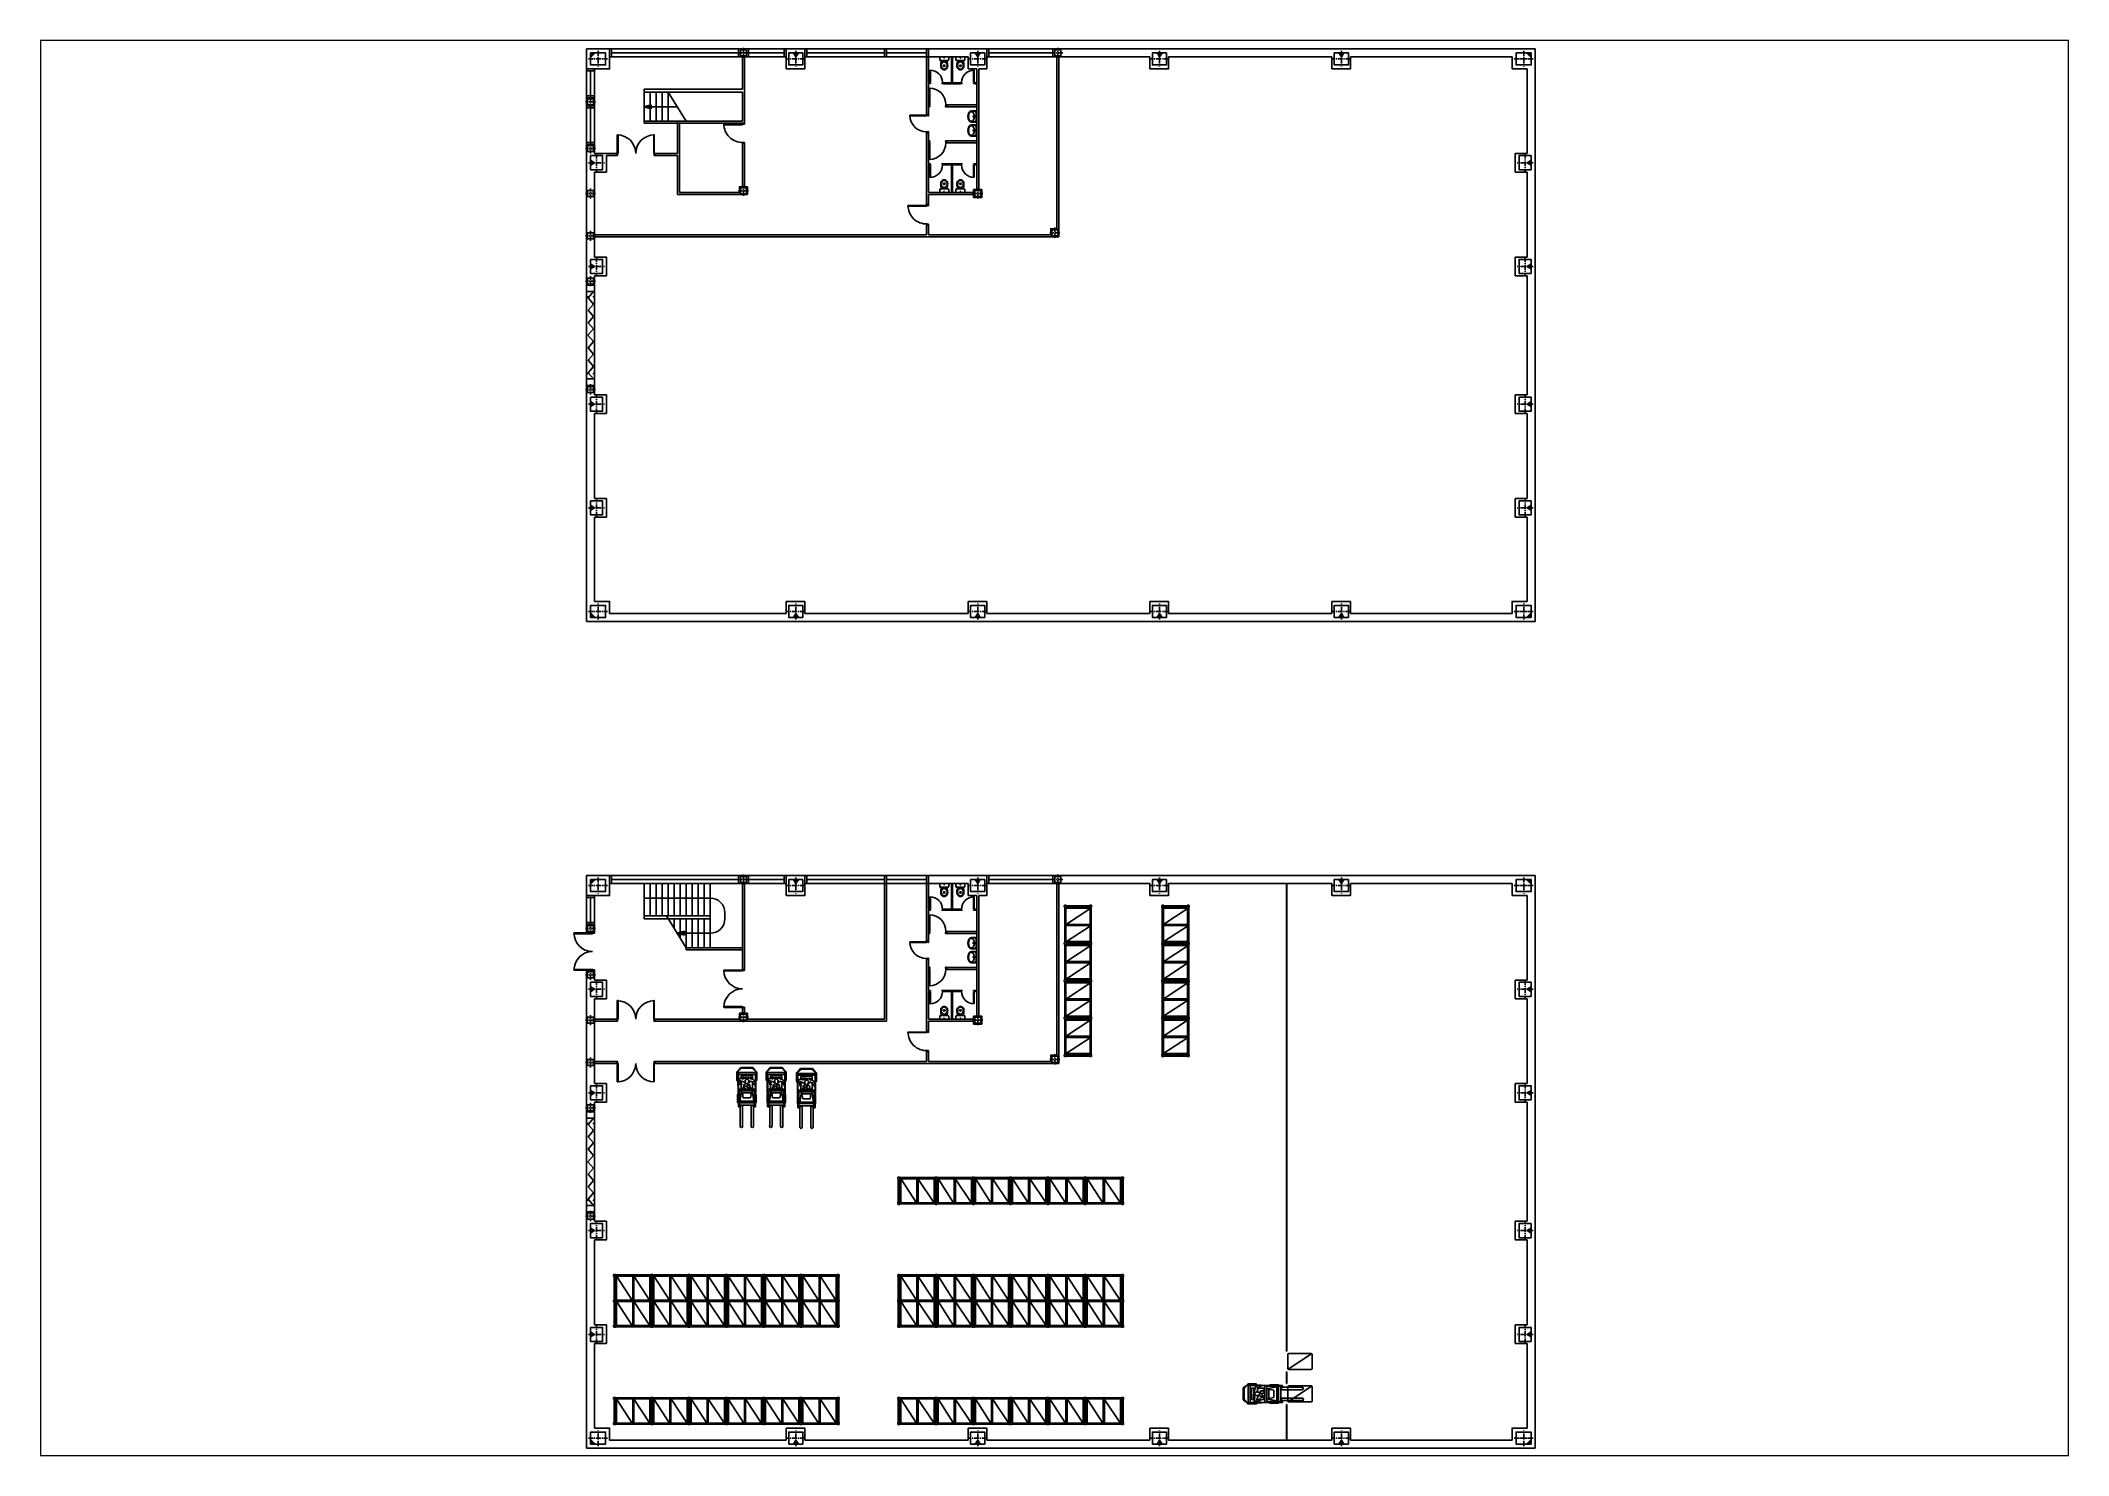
# Paper-space layout 'Layout2' of a CAD drawing. Header units: millimetres. Extents: x 29 to 259, y 20 to 181.
# The model-space entities are those that its viewports show. They can reach past a viewport. Long polylines and large blocks are cut down to what shows.
import ezdxf

# ---------------------------------------------------------------- set-up
doc = ezdxf.new("R2010")
doc.units = ezdxf.units.MM
doc.linetypes.add('CENTER', pattern=[2, 1.25, -0.25, 0.25, -0.25])
doc.linetypes.add('PLANTA1$0$CONTINUA', pattern=[0])
for name, color, linetype in [('CABINAS', 7, 'Continuous'), ('ESTRUCTURA - PILARES', 7, 'Continuous'), ('ESTRUCTURA - PILARES - CRECIMIENTO', 7, 'Continuous'), ('ESTRUCTURA - PILARES EJES', 7, 'CENTER'), ('FORRADO', 7, 'Continuous'), ('MUROS', 7, 'Continuous'), ('Nave', 7, 'Continuous'), ('PROYECCION', 7, 'Continuous'), ('PUERTAS', 7, 'Continuous'), ('PUERTAS 2', 9, 'Continuous')]:
    doc.layers.add(name, color=color, linetype=linetype)
doc.layers.add('SANITARIOS', color=251, linetype='Continuous', true_color=0x646464)

# ---------------------------------------------------------------- blocks, each defined once
blk = doc.blocks.new('PLANTA1$0$SANLP')
for p, q in [((-0.28, -0.26), (-0.28, -0.02)), ((-0.28, -0.26), (-0.25, -0.08)), ((-0.26, 0), (0.26, 0)), ((-0.18, -0.02), (0.18, -0.02)), ((-0.04, -0.07), (0.04, -0.07)), ((-0.03, -0.17), (0.03, -0.17)), ((0, -0.02), (0, -0.11)), ((0, -0.14), (0, -0.2)), ((0.28, -0.26), (0.25, -0.08)), ((0.28, -0.26), (0.28, -0.02))]:
    blk.add_line(p, q)
for centre, radius in [((0, -0.07), 0.0254), ((0, -0.17), 0.0169)]:
    blk.add_circle(centre, radius)
for centre, radius, start, end in [((-0.26, -0.02), 0.0169, 90, 180), ((-0.12, -0.26), 0.152, 180, 245.5415), ((-0.18, -0.09), 0.0677, 90, 171.5088), ((-0.12, -0.26), 0.118, 114.4585, 180), ((-0.12, -0.26), 0.118, 180, 245.5415), ((0, 0.01), 0.449, 245.5415, 294.4585), ((0, -0.53), 0.415, 65.5415, 114.4585), ((0, 0.01), 0.415, 245.5415, 294.4585), ((0.12, -0.26), 0.118, 0, 65.5415), ((0.12, -0.26), 0.118, 294.4585, 0), ((0.18, -0.09), 0.0677, 8.4912, 90), ((0.12, -0.26), 0.152, 294.4585, 0), ((0.26, -0.02), 0.0169, 0, 90)]:
    blk.add_arc(centre, radius, start, end)
blk = doc.blocks.new('PLANTA1$0$825')
for p, q in [((-0.05, -0.89), (0.03, -0.89)), ((-0.05, -0.99), (0.03, -0.99)), ((-0.05, -0.99), (0.03, -0.99)), ((0, -0.06), (0, -0.95)), ((0, -0.95), (0.03, -0.95)), ((0.03, -0.06), (0.03, -0.89)), ((0.03, -0.95), (0.03, -0.99)), ((0.8, -0.95), (0.83, -0.95)), ((0.8, -0.95), (0.8, -0.99)), ((0.8, -0.99), (0.88, -0.99)), ((0.83, -0.89), (0.83, -0.95)), ((0.83, -0.89), (0.88, -0.89))]:
    blk.add_line(p, q)
blk.add_arc((0, -0.89), 0.825, 0, 90)
blk = doc.blocks.new('PLANTA1$0$5H')
at = {"layer": 'SANITARIOS'}
for p, q in [((-195, 0), (195, 0)), ((-225, -30), (-225, -150)), ((-222, -157), (-204, -177)), ((-197, -180), (197, -180)), ((-46, -429), (-46, -428)), ((46, -429), (46, -428)), ((222, -157), (204, -177)), ((225, -30), (225, -150))]:
    blk.add_line(p, q, dxfattribs=at)
blk.add_lwpolyline([(-175, -429, 0.0804697), (-162, -510, 0.0891143), (-126, -576, 0.1048752), (-67, -624, 0.1195951), (0, -640, 0.1195951), (67, -624, 0.1048752), (126, -576, 0.0891143), (162, -510, 0.0804697), (175, -429, 0.0804697)], format="xyb", dxfattribs=at)
blk.add_lwpolyline([(146, -429, 0.0804697), (134, -358, 0.0891143), (103, -301, 0.1048752), (54, -261, 0.1195951), (0, -248, 0.1195951), (-54, -261, 0.1048752), (-103, -301, 0.0891143), (-134, -358, 0.0804697), (-146, -429, 0.0804697), (-134, -500, 0.0891143), (-103, -558, 0.1048752), (-54, -598, 0.1195951), (0, -611, 0.1195951), (54, -598, 0.1048752), (103, -558, 0.0891143), (134, -500, 0.0804697)], format="xyb", close=True, dxfattribs=at)
for centre in [(-80, -208), (0, -50), (80, -208)]:
    blk.add_circle(centre, 6.92, dxfattribs=at)
for centre, radius, start, end in [((-195, -30), 30, 90, 180), ((195, -30), 30, 0, 90), ((-215, -150), 10, 180, 222.31959), ((-197, -170), 10, 222.31959, 270), ((801, -453), 976, 163.75457, 178.60649), ((-31, -428), 15, 114.82284, 180), ((0, -429), 45.7, 180, 0), ((0, -494), 88, 65.17716, 114.82284), ((-1, -486), 44.4, 37.38409, 141.58377), ((31, -428), 15, 0, 65.17716), ((-801, -453), 976, 1.39351, 16.24543), ((197, -170), 10, 270, 317.68041), ((215, -150), 10, 317.68041, 0)]:
    blk.add_arc(centre, radius, start, end, dxfattribs=at)
blk = doc.blocks.new('PLANTA1$0$A$C3D191EB4')
for p, q in [((0, 0.67), (0.08, 0.67)), ((0, 0.67), (0.08, 0.67)), ((0, 0.62), (0.08, 0.62)), ((0.05, 0.65), (0.08, 0.65)), ((0.05, 0), (0.05, 0.65)), ((0.08, 0.65), (0.08, 0.67)), ((0.08, 0), (0.08, 0.62)), ((0.64, 0.65), (0.64, 0.67)), ((0.64, 0.67), (0.72, 0.67)), ((0.64, 0.65), (0.67, 0.65)), ((0.67, 0.62), (0.67, 0.65)), ((0.67, 0.62), (0.72, 0.62))]:
    blk.add_line(p, q)
blk.add_arc((0.05, 0.62), 0.625, 270, 0)

msp = doc.modelspace()

# ---------------------------------------------------------------- hatches: boundary and pattern name
at = {"layer": 'ESTRUCTURA - PILARES - CRECIMIENTO'}
for points in [[(2500.36, 1775.24), (2500.13, 1775.24), (2500.13, 1775.01)], [(2510.49, 1775.24), (2510.36, 1775.04), (2510.24, 1775.24)], [(2519.55, 1775.24), (2519.43, 1775.04), (2519.3, 1775.24)], [(2528.62, 1775.24), (2528.49, 1775.04), (2528.37, 1775.24)], [(2537.68, 1775.24), (2537.56, 1775.04), (2537.43, 1775.24)], [(2546.79, 1775.24), (2547.02, 1775.24), (2547.02, 1775.01)], [(2500.13, 1769.89), (2500.33, 1769.77), (2500.13, 1769.64)], [(2547.02, 1769.89), (2546.82, 1769.77), (2547.02, 1769.64)], [(2500.13, 1764.73), (2500.33, 1764.6), (2500.13, 1764.48)], [(2547.02, 1764.73), (2546.82, 1764.6), (2547.02, 1764.48)], [(2500.13, 1757.61), (2500.33, 1757.73), (2500.13, 1757.86)], [(2547.02, 1757.61), (2546.82, 1757.73), (2547.02, 1757.86)], [(2500.13, 1752.44), (2500.33, 1752.56), (2500.13, 1752.69)], [(2547.02, 1752.44), (2546.82, 1752.56), (2547.02, 1752.69)], [(2500.36, 1747.1), (2500.13, 1747.1), (2500.13, 1747.33)], [(2510.49, 1747.1), (2510.36, 1747.3), (2510.24, 1747.1)], [(2519.55, 1747.1), (2519.43, 1747.3), (2519.3, 1747.1)], [(2528.62, 1747.1), (2528.49, 1747.3), (2528.37, 1747.1)], [(2537.68, 1747.1), (2537.56, 1747.3), (2537.43, 1747.1)], [(2546.79, 1747.1), (2547.02, 1747.1), (2547.02, 1747.33)], [(2500.36, 1734.03), (2500.13, 1734.03), (2500.13, 1733.8)], [(2510.49, 1734.03), (2510.36, 1733.83), (2510.24, 1734.03)], [(2519.55, 1734.03), (2519.43, 1733.83), (2519.3, 1734.03)], [(2528.62, 1734.03), (2528.49, 1733.83), (2528.37, 1734.03)], [(2537.68, 1734.03), (2537.56, 1733.83), (2537.43, 1734.03)], [(2546.79, 1734.03), (2547.02, 1734.03), (2547.02, 1733.8)], [(2500.13, 1728.69), (2500.33, 1728.56), (2500.13, 1728.44)], [(2547.02, 1728.69), (2546.82, 1728.56), (2547.02, 1728.44)], [(2500.13, 1723.52), (2500.33, 1723.4), (2500.13, 1723.27)], [(2547.02, 1723.52), (2546.82, 1723.4), (2547.02, 1723.27)], [(2500.13, 1716.4), (2500.33, 1716.53), (2500.13, 1716.65)], [(2547.02, 1716.4), (2546.82, 1716.53), (2547.02, 1716.65)], [(2500.13, 1711.23), (2500.33, 1711.36), (2500.13, 1711.48)], [(2547.02, 1711.23), (2546.82, 1711.36), (2547.02, 1711.48)], [(2500.36, 1705.89), (2500.13, 1705.89), (2500.13, 1706.12)], [(2510.49, 1705.89), (2510.36, 1706.09), (2510.24, 1705.89)], [(2519.55, 1705.89), (2519.43, 1706.09), (2519.3, 1705.89)], [(2528.62, 1705.89), (2528.49, 1706.09), (2528.37, 1705.89)], [(2537.68, 1705.89), (2537.56, 1706.09), (2537.43, 1705.89)], [(2546.79, 1705.89), (2547.02, 1705.89), (2547.02, 1706.12)]]:
    msp.add_hatch(color=256, dxfattribs=at).paths.add_polyline_path(points)

# ---------------------------------------------------------------- linework, layer by layer
for p, q in [((2499.93, 1762.76, 0), (2499.93, 1763.67, 0)), ((2499.93, 1763.67, 0), (2500.33, 1763.67, 0)), ((2499.94, 1763.34, 0), (2500.33, 1763.34, 0)), ((2500.27, 1763.34, 0), (2500.01, 1763.03, 0)), ((2500.33, 1763.67, 0), (2500.33, 1762.76, 0)), ((2499.94, 1763.03, 0), (2499.94, 1763.07, 0)), ((2499.94, 1763.07, 0), (2500, 1763.07, 0)), ((2500, 1763.07, 0), (2500, 1763.11, 0)), ((2500.01, 1763.03, 0), (2500.27, 1762.72, 0)), ((2500.27, 1762.72, 0), (2500.01, 1762.41, 0)), ((2500.01, 1762.41, 0), (2500.27, 1762.1, 0)), ((2500.27, 1763.07, 0), (2500.27, 1763.11, 0)), ((2500.34, 1763.07, 0), (2500.27, 1763.07, 0)), ((2500.27, 1761.48, 0), (2500, 1761.17, 0)), ((2500.27, 1760.85, 0), (2500, 1761.17, 0)), ((2500.27, 1762.1, 0), (2500.01, 1761.79, 0)), ((2500.01, 1761.79, 0), (2500.27, 1761.48, 0)), ((2500.01, 1760.54, 0), (2500.27, 1760.85, 0)), ((2500.27, 1760.23, 0), (2500.01, 1760.54, 0)), ((2500.01, 1759.92, 0), (2500.27, 1760.23, 0)), ((2499.93, 1759.58, 0), (2499.93, 1758.67, 0)), ((2499.94, 1759.31, 0), (2499.94, 1759.27, 0)), ((2499.94, 1759.27, 0), (2500, 1759.27, 0)), ((2500, 1759.27, 0), (2500, 1759.22, 0)), ((2500.27, 1759.61, 0), (2500.01, 1759.92, 0)), ((2500.01, 1759.3, 0), (2500.27, 1759.61, 0)), ((2500.27, 1758.99, 0), (2500.01, 1759.3, 0)), ((2500.34, 1759.27, 0), (2500.27, 1759.27, 0)), ((2500.27, 1759.27, 0), (2500.27, 1759.22, 0)), ((2500.33, 1758.67, 0), (2500.33, 1759.58, 0)), ((2499.93, 1758.67, 0), (2500.33, 1758.67, 0)), ((2499.94, 1758.99, 0), (2500.33, 1758.99, 0)), ((2499.93, 1721.55, 0), (2499.93, 1722.46, 0)), ((2499.93, 1722.46, 0), (2500.33, 1722.46, 0)), ((2499.94, 1722.14, 0), (2500.33, 1722.14, 0)), ((2499.94, 1721.82, 0), (2499.94, 1721.86, 0)), ((2499.94, 1721.86, 0), (2500, 1721.86, 0)), ((2500, 1721.86, 0), (2500, 1721.91, 0)), ((2500.27, 1722.14, 0), (2500.01, 1721.83, 0)), ((2500.01, 1721.83, 0), (2500.27, 1721.52, 0)), ((2500.27, 1721.86, 0), (2500.27, 1721.91, 0)), ((2500.34, 1721.86, 0), (2500.27, 1721.86, 0)), ((2500.33, 1722.46, 0), (2500.33, 1721.55, 0)), ((2500.27, 1721.52, 0), (2500.01, 1721.21, 0)), ((2500.01, 1721.21, 0), (2500.27, 1720.9, 0)), ((2500.27, 1720.9, 0), (2500.01, 1720.59, 0)), ((2500.27, 1720.27, 0), (2500, 1719.96, 0)), ((2500.27, 1719.65, 0), (2500, 1719.96, 0)), ((2500.01, 1720.59, 0), (2500.27, 1720.27, 0)), ((2500.01, 1719.34, 0), (2500.27, 1719.65, 0)), ((2500.27, 1719.03, 0), (2500.01, 1719.34, 0)), ((2500.01, 1718.72, 0), (2500.27, 1719.03, 0)), ((2500.27, 1718.41, 0), (2500.01, 1718.72, 0)), ((2499.93, 1718.37, 0), (2499.93, 1717.46, 0)), ((2499.94, 1718.1, 0), (2499.94, 1718.06, 0)), ((2499.94, 1718.06, 0), (2500, 1718.06, 0)), ((2499.94, 1717.79, 0), (2500.33, 1717.79, 0)), ((2500, 1718.06, 0), (2500, 1718.02, 0)), ((2500.01, 1718.1, 0), (2500.27, 1718.41, 0)), ((2500.27, 1717.79, 0), (2500.01, 1718.1, 0)), ((2500.34, 1718.06, 0), (2500.27, 1718.06, 0)), ((2500.27, 1718.06, 0), (2500.27, 1718.02, 0)), ((2500.33, 1717.46, 0), (2500.33, 1718.37, 0)), ((2499.93, 1717.46, 0), (2500.33, 1717.46, 0))]:
    msp.add_line(p, q)
at = {"color": 251, "lineweight": -2, "true_color": 0x646464}
for p, q in [((2507.42, 1724.41), (2507.42, 1724.04)), ((2507.42, 1724.24), (2507.46, 1724.25)), ((2507.42, 1724.2), (2507.46, 1724.19)), ((2507.46, 1724.45), (2507.62, 1724.67)), ((2507.46, 1724.45), (2507.66, 1724.63)), ((2507.5, 1723.04), (2507.46, 1724.45)), ((2507.46, 1724.41), (2508.39, 1724.41)), ((2507.5, 1724.32), (2507.46, 1724.41)), ((2508.35, 1724.32), (2507.5, 1724.32)), ((2507.5, 1723.59), (2507.5, 1724.32)), ((2507.54, 1724.08), (2507.55, 1724.1)), ((2507.54, 1724.04), (2507.54, 1724.08)), ((2507.57, 1723.93), (2507.54, 1724.04)), ((2507.55, 1724.11), (2507.57, 1724.12)), ((2507.55, 1724.1), (2507.55, 1724.11)), ((2507.57, 1724.12), (2507.6, 1724.12)), ((2507.58, 1723.9), (2507.57, 1723.93)), ((2507.59, 1723.9), (2507.58, 1723.9)), ((2507.62, 1723.9), (2507.59, 1723.9)), ((2507.59, 1723.88), (2507.6, 1723.9)), ((2507.6, 1723.87), (2507.59, 1723.88)), ((2507.59, 1723.84), (2507.6, 1723.86)), ((2507.59, 1723.82), (2507.59, 1723.84)), ((2507.6, 1723.8), (2507.59, 1723.82)), ((2507.6, 1724.12), (2507.62, 1724.12)), ((2507.6, 1723.86), (2507.6, 1723.87)), ((2507.61, 1723.87), (2507.6, 1723.87)), ((2507.62, 1723.79), (2507.6, 1723.8)), ((2507.66, 1723.99), (2507.61, 1724.03)), ((2507.63, 1723.87), (2507.61, 1723.87)), ((2508.22, 1724.67), (2507.62, 1724.67)), ((2507.62, 1724.12), (2507.65, 1724.12)), ((2507.64, 1723.91), (2507.62, 1723.9)), ((2507.63, 1723.84), (2507.62, 1723.82)), ((2507.62, 1723.82), (2507.64, 1723.81)), ((2507.63, 1723.79), (2507.62, 1723.79)), ((2507.64, 1723.88), (2507.63, 1723.87)), ((2507.64, 1723.84), (2507.63, 1723.84)), ((2507.64, 1723.79), (2507.63, 1723.79)), ((2507.64, 1724.25), (2507.64, 1724.12)), ((2507.64, 1724.25), (2508.21, 1724.25)), ((2507.64, 1724.16), (2507.64, 1724.16)), ((2507.64, 1724.16), (2507.65, 1724.16)), ((2507.64, 1724), (2507.64, 1723.96)), ((2507.64, 1723.96), (2507.64, 1723.92)), ((2507.64, 1723.92), (2507.64, 1723.91)), ((2507.64, 1723.91), (2507.64, 1723.91)), ((2507.64, 1723.91), (2507.64, 1723.9)), ((2507.64, 1723.9), (2507.65, 1723.89)), ((2507.65, 1723.89), (2507.64, 1723.88)), ((2507.64, 1723.88), (2507.65, 1723.87)), ((2507.64, 1723.88), (2507.64, 1723.88)), ((2507.65, 1723.84), (2507.64, 1723.84)), ((2507.64, 1723.81), (2507.65, 1723.81)), ((2507.64, 1723.79), (2507.64, 1723.59)), ((2507.65, 1723.79), (2507.64, 1723.79)), ((2507.65, 1724.16), (2507.66, 1724.15)), ((2507.65, 1724.12), (2507.68, 1724.12)), ((2507.65, 1723.87), (2507.67, 1723.85)), ((2507.65, 1723.82), (2507.65, 1723.84)), ((2507.65, 1723.81), (2507.65, 1723.82)), ((2507.65, 1723.8), (2507.65, 1723.81)), ((2507.66, 1723.8), (2507.65, 1723.8)), ((2507.66, 1724.63), (2508.19, 1724.63)), ((2507.66, 1724.15), (2507.67, 1724.15)), ((2507.7, 1723.97), (2507.66, 1723.99)), ((2507.67, 1723.81), (2507.66, 1723.8)), ((2507.67, 1724.15), (2507.68, 1724.15)), ((2507.67, 1723.85), (2507.67, 1723.84)), ((2507.67, 1723.84), (2507.67, 1723.82)), ((2507.67, 1723.82), (2507.67, 1723.81)), ((2507.68, 1724.15), (2507.68, 1724.15)), ((2507.68, 1724.15), (2507.69, 1724.15)), ((2507.68, 1724.12), (2507.73, 1724.11)), ((2507.69, 1724.15), (2507.69, 1724.15)), ((2507.69, 1724.15), (2507.7, 1724.15)), ((2507.7, 1724.15), (2507.7, 1724.15)), ((2507.7, 1724.15), (2507.71, 1724.15)), ((2507.72, 1723.96), (2507.7, 1723.97)), ((2507.71, 1724.15), (2507.72, 1724.15)), ((2507.71, 1724.15), (2507.71, 1724.15)), ((2507.72, 1724.15), (2507.72, 1724.15)), ((2507.72, 1724.15), (2507.72, 1724.15)), ((2507.72, 1724.15), (2507.73, 1724.15)), ((2507.73, 1724.08), (2507.72, 1724.06)), ((2507.74, 1723.96), (2507.72, 1723.96)), ((2507.73, 1724.15), (2507.73, 1724.16)), ((2507.73, 1724.16), (2507.73, 1724.16)), ((2507.73, 1724.16), (2507.74, 1724.16)), ((2507.73, 1724.11), (2507.76, 1724.1)), ((2507.74, 1724.1), (2507.73, 1724.08)), ((2507.75, 1723.95), (2507.73, 1723.97)), ((2507.74, 1724.16), (2507.74, 1724.16)), ((2507.74, 1724.16), (2507.75, 1724.16)), ((2507.77, 1724.11), (2507.74, 1724.1)), ((2507.75, 1724.16), (2507.75, 1724.16)), ((2507.75, 1724.16), (2507.75, 1724.15)), ((2507.75, 1724.15), (2507.76, 1724.15)), ((2507.77, 1723.94), (2507.75, 1723.95)), ((2507.76, 1724.15), (2507.76, 1724.15)), ((2507.76, 1724.15), (2507.77, 1724.15)), ((2507.77, 1724.15), (2507.77, 1724.15)), ((2507.77, 1724.15), (2507.78, 1724.15)), ((2507.83, 1724.13), (2507.77, 1724.11)), ((2507.8, 1723.93), (2507.77, 1723.94)), ((2507.89, 1723.73), (2507.77, 1723.73)), ((2507.78, 1724.15), (2507.78, 1724.15)), ((2507.78, 1724.15), (2507.79, 1724.15)), ((2507.79, 1724.15), (2507.79, 1724.15)), ((2507.79, 1724.15), (2507.8, 1724.15)), ((2507.8, 1724.15), (2507.81, 1724.15)), ((2507.82, 1723.92), (2507.8, 1723.93)), ((2507.81, 1724.15), (2507.81, 1724.15)), ((2507.81, 1724.15), (2507.82, 1724.15)), ((2507.82, 1724.15), (2507.83, 1724.15)), ((2507.82, 1724.15), (2507.82, 1724.15)), ((2507.84, 1723.92), (2507.82, 1723.92)), ((2507.83, 1724.15), (2507.83, 1724.15)), ((2507.83, 1724.15), (2507.84, 1724.15)), ((2507.88, 1724.14), (2507.83, 1724.13)), ((2507.84, 1724.15), (2507.84, 1724.15)), ((2507.84, 1724.15), (2507.84, 1724.15)), ((2507.84, 1724.15), (2507.85, 1724.15)), ((2507.84, 1724.02), (2507.84, 1724.03)), ((2507.84, 1724.03), (2507.85, 1724.03)), ((2507.85, 1724.02), (2507.84, 1723.99)), ((2507.84, 1724), (2507.84, 1724.02)), ((2507.84, 1723.99), (2507.84, 1724)), ((2507.84, 1723.99), (2507.85, 1723.96)), ((2507.85, 1723.93), (2507.84, 1723.92)), ((2507.85, 1724.15), (2507.85, 1724.15)), ((2507.85, 1724.15), (2507.85, 1724.15)), ((2507.85, 1724.15), (2507.86, 1724.15)), ((2507.86, 1724.05), (2507.85, 1724.02)), ((2507.85, 1723.96), (2507.85, 1723.94)), ((2507.85, 1723.94), (2507.86, 1723.92)), ((2507.86, 1724.15), (2507.86, 1724.15)), ((2507.86, 1724.15), (2507.86, 1724.15)), ((2507.86, 1724.15), (2507.87, 1724.15)), ((2507.87, 1724.07), (2507.86, 1724.05)), ((2507.86, 1723.92), (2507.86, 1723.9)), ((2507.86, 1723.9), (2507.87, 1723.88)), ((2507.87, 1724.15), (2507.87, 1724.15)), ((2507.87, 1724.15), (2507.87, 1724.15)), ((2507.87, 1724.15), (2507.88, 1724.15)), ((2507.91, 1724.08), (2507.87, 1724.07)), ((2507.87, 1723.88), (2507.88, 1723.87)), ((2507.88, 1724.15), (2507.88, 1724.15)), ((2507.88, 1724.15), (2507.88, 1724.15)), ((2507.88, 1724.15), (2507.89, 1724.15)), ((2507.93, 1724.14), (2507.88, 1724.14)), ((2507.88, 1723.87), (2507.9, 1723.85)), ((2507.89, 1724.15), (2507.89, 1724.15)), ((2507.89, 1724.15), (2507.89, 1724.15)), ((2507.89, 1724.15), (2507.89, 1724.15)), ((2507.89, 1724.15), (2507.9, 1724.15)), ((2507.9, 1724.15), (2507.9, 1724.15)), ((2507.9, 1724.15), (2507.9, 1724.15)), ((2507.9, 1724.15), (2507.91, 1724.15)), ((2507.9, 1723.85), (2507.92, 1723.85)), ((2507.91, 1724.15), (2507.91, 1724.15)), ((2507.91, 1724.15), (2507.91, 1724.15)), ((2507.91, 1724.15), (2507.92, 1724.15)), ((2507.94, 1724.09), (2507.91, 1724.08)), ((2507.92, 1724.15), (2507.92, 1724.15)), ((2507.92, 1724.15), (2507.93, 1724.15)), ((2507.92, 1724.15), (2507.92, 1724.15)), ((2507.92, 1723.85), (2507.94, 1723.85)), ((2507.93, 1724.15), (2507.93, 1724.15)), ((2507.93, 1724.15), (2507.94, 1724.15)), ((2507.97, 1724.14), (2507.93, 1724.14)), ((2507.99, 1723.84), (2507.93, 1723.74)), ((2507.94, 1724.15), (2507.94, 1724.15)), ((2507.94, 1724.15), (2507.94, 1724.15)), ((2507.94, 1724.15), (2507.95, 1724.15)), ((2507.98, 1724.08), (2507.94, 1724.09)), ((2507.94, 1723.85), (2507.97, 1723.86)), ((2508, 1723.84), (2507.94, 1723.74)), ((2507.95, 1724.15), (2507.95, 1724.15)), ((2507.95, 1724.15), (2507.95, 1724.14)), ((2507.95, 1724.14), (2507.96, 1724.14)), ((2507.96, 1724.14), (2507.96, 1724.14)), ((2507.96, 1724.14), (2507.97, 1724.14)), ((2507.97, 1724.14), (2507.97, 1724.15)), ((2507.97, 1724.15), (2507.98, 1724.15)), ((2507.97, 1724.14), (2507.97, 1724.14)), ((2508.02, 1724.14), (2507.97, 1724.14)), ((2507.97, 1723.86), (2507.99, 1723.89)), ((2507.98, 1724.15), (2507.98, 1724.15)), ((2507.98, 1724.15), (2507.98, 1724.15)), ((2507.98, 1724.15), (2507.99, 1724.15)), ((2507.99, 1724.07), (2507.98, 1724.08)), ((2507.99, 1724.15), (2507.99, 1724.15)), ((2507.99, 1724.15), (2507.99, 1724.15)), ((2507.99, 1724.15), (2508, 1724.15)), ((2508.01, 1724.04), (2507.99, 1724.07)), ((2507.99, 1723.89), (2508.01, 1723.94)), ((2508, 1724.15), (2508, 1724.15)), ((2508, 1724.15), (2508.01, 1724.14)), ((2508.01, 1724.14), (2508.02, 1724.14)), ((2508.01, 1724.14), (2508.01, 1724.14)), ((2508.02, 1724), (2508.01, 1724.04)), ((2508.02, 1724.03), (2508.01, 1724.03)), ((2508.01, 1723.94), (2508.02, 1723.97)), ((2508.01, 1723.93), (2508.05, 1723.94)), ((2508.07, 1724.13), (2508.02, 1724.14)), ((2508.02, 1724.14), (2508.02, 1724.14)), ((2508.02, 1724.14), (2508.03, 1724.14)), ((2508.03, 1724.02), (2508.02, 1724.03)), ((2508.02, 1723.97), (2508.02, 1724)), ((2508.02, 1723.99), (2508.03, 1724)), ((2508.03, 1724.14), (2508.03, 1724.14)), ((2508.03, 1724.14), (2508.04, 1724.15)), ((2508.03, 1724.14), (2508.03, 1724.14)), ((2508.03, 1724), (2508.03, 1724.02)), ((2508.04, 1724.15), (2508.04, 1724.15)), ((2508.04, 1724.15), (2508.05, 1724.15)), ((2508.05, 1724.15), (2508.05, 1724.15)), ((2508.05, 1724.15), (2508.06, 1724.15)), ((2508.05, 1723.94), (2508.1, 1723.96)), ((2508.06, 1724.15), (2508.06, 1724.15)), ((2508.06, 1724.15), (2508.07, 1724.15)), ((2508.07, 1724.15), (2508.07, 1724.15)), ((2508.07, 1724.15), (2508.08, 1724.15)), ((2508.1, 1724.11), (2508.07, 1724.13)), ((2508.08, 1724.15), (2508.09, 1724.15)), ((2508.09, 1724.15), (2508.09, 1724.15)), ((2508.09, 1724.15), (2508.1, 1724.15)), ((2508.1, 1724.15), (2508.1, 1724.15)), ((2508.1, 1724.15), (2508.11, 1724.15)), ((2508.12, 1724.1), (2508.1, 1724.11)), ((2508.1, 1723.96), (2508.13, 1723.99)), ((2508.13, 1723.96), (2508.1, 1723.96)), ((2508.11, 1724.15), (2508.11, 1724.15)), ((2508.11, 1724.15), (2508.12, 1724.15)), ((2508.12, 1724.15), (2508.12, 1724.14)), ((2508.12, 1724.14), (2508.12, 1724.14)), ((2508.12, 1724.14), (2508.12, 1724.14)), ((2508.12, 1724.14), (2508.13, 1724.14)), ((2508.14, 1724.1), (2508.12, 1724.1)), ((2508.13, 1724.08), (2508.12, 1724.1)), ((2508.13, 1724.14), (2508.13, 1724.15)), ((2508.13, 1724.15), (2508.13, 1724.15)), ((2508.13, 1724.15), (2508.13, 1724.15)), ((2508.13, 1724.15), (2508.14, 1724.15)), ((2508.14, 1724.06), (2508.13, 1724.08)), ((2508.13, 1723.99), (2508.14, 1724)), ((2508.18, 1723.95), (2508.13, 1723.96)), ((2508.14, 1724.15), (2508.14, 1724.15)), ((2508.14, 1724.15), (2508.14, 1724.15)), ((2508.14, 1724.15), (2508.14, 1724.15)), ((2508.14, 1724.15), (2508.14, 1724.15)), ((2508.14, 1724.15), (2508.15, 1724.15)), ((2508.15, 1724.1), (2508.14, 1724.1)), ((2508.15, 1724.15), (2508.15, 1724.15)), ((2508.15, 1724.15), (2508.15, 1724.15)), ((2508.15, 1724.15), (2508.15, 1724.15)), ((2508.15, 1724.15), (2508.16, 1724.15)), ((2508.19, 1724.08), (2508.15, 1724.1)), ((2508.16, 1724.15), (2508.16, 1724.15)), ((2508.16, 1724.15), (2508.16, 1724.14)), ((2508.16, 1724.14), (2508.16, 1724.14)), ((2508.16, 1724.14), (2508.17, 1724.14)), ((2508.17, 1724.14), (2508.18, 1724.15)), ((2508.17, 1724.14), (2508.17, 1724.14)), ((2508.17, 1724.14), (2508.17, 1724.14)), ((2508.17, 1724.14), (2508.17, 1724.14)), ((2508.18, 1724.15), (2508.18, 1724.15)), ((2508.18, 1724.15), (2508.18, 1724.15)), ((2508.18, 1724.15), (2508.19, 1724.15)), ((2508.23, 1723.95), (2508.18, 1723.95)), ((2508.39, 1724.45), (2508.19, 1724.63)), ((2508.19, 1724.15), (2508.19, 1724.15)), ((2508.19, 1724.15), (2508.2, 1724.15)), ((2508.23, 1724.06), (2508.19, 1724.08)), ((2508.2, 1724.15), (2508.21, 1724.15)), ((2508.21, 1724.25), (2508.21, 1724.07)), ((2508.21, 1724.15), (2508.21, 1724.15)), ((2508.21, 1723.95), (2508.21, 1723.59)), ((2508.21, 1723.95), (2508.25, 1723.89)), ((2508.39, 1724.45), (2508.22, 1724.67)), ((2508.27, 1724.04), (2508.23, 1724.06)), ((2508.26, 1723.97), (2508.23, 1723.95)), ((2508.25, 1723.89), (2508.29, 1723.82)), ((2508.3, 1724.01), (2508.27, 1724.04)), ((2508.29, 1723.82), (2508.3, 1723.81)), ((2508.31, 1724), (2508.3, 1724.01)), ((2508.3, 1723.81), (2508.31, 1723.8)), ((2508.33, 1723.94), (2508.31, 1724)), ((2508.31, 1723.8), (2508.34, 1723.81)), ((2508.32, 1723.81), (2508.31, 1723.8)), ((2508.31, 1723.8), (2508.32, 1723.78)), ((2508.32, 1723.78), (2508.33, 1723.78)), ((2508.35, 1723.89), (2508.33, 1723.94)), ((2508.33, 1723.78), (2508.34, 1723.78)), ((2508.33, 1723.77), (2508.33, 1723.78)), ((2508.33, 1723.75), (2508.33, 1723.77)), ((2508.33, 1723.73), (2508.33, 1723.75)), ((2508.34, 1723.72), (2508.33, 1723.73)), ((2508.34, 1723.81), (2508.35, 1723.82)), ((2508.34, 1723.78), (2508.35, 1723.78)), ((2508.35, 1723.72), (2508.34, 1723.72)), ((2508.39, 1724.45), (2508.35, 1723.04)), ((2508.39, 1724.41), (2508.35, 1724.32)), ((2508.35, 1724.32), (2508.35, 1723.59)), ((2508.42, 1724.24), (2508.39, 1724.25)), ((2508.42, 1724.2), (2508.39, 1724.19)), ((2508.42, 1724.41), (2508.42, 1724.04)), ((2508.89, 1724.41), (2508.89, 1724.04)), ((2508.89, 1724.24), (2508.92, 1724.25)), ((2508.89, 1724.2), (2508.92, 1724.19)), ((2508.92, 1724.45), (2509.09, 1724.67)), ((2508.92, 1724.45), (2509.12, 1724.63)), ((2508.96, 1723.04), (2508.92, 1724.45)), ((2508.92, 1724.41), (2509.85, 1724.41)), ((2508.97, 1724.32), (2508.92, 1724.41)), ((2509.81, 1724.32), (2508.97, 1724.32)), ((2508.97, 1723.59), (2508.97, 1724.32)), ((2509, 1724.08), (2509.01, 1724.1)), ((2509.01, 1724.04), (2509, 1724.08)), ((2509.01, 1724.1), (2509.02, 1724.11)), ((2509.03, 1723.93), (2509.01, 1724.04)), ((2509.02, 1724.11), (2509.03, 1724.12)), ((2509.03, 1724.12), (2509.06, 1724.12)), ((2509.04, 1723.9), (2509.03, 1723.93)), ((2509.05, 1723.9), (2509.04, 1723.9)), ((2509.08, 1723.9), (2509.05, 1723.9)), ((2509.05, 1723.82), (2509.06, 1723.84)), ((2509.06, 1723.8), (2509.05, 1723.82)), ((2509.06, 1724.12), (2509.08, 1724.12)), ((2509.06, 1723.88), (2509.06, 1723.9)), ((2509.06, 1723.87), (2509.06, 1723.88)), ((2509.06, 1723.86), (2509.07, 1723.87)), ((2509.08, 1723.87), (2509.06, 1723.87)), ((2509.06, 1723.84), (2509.06, 1723.86)), ((2509.08, 1723.79), (2509.06, 1723.8)), ((2509.12, 1723.99), (2509.07, 1724.03)), ((2509.08, 1724.12), (2509.11, 1724.12)), ((2509.1, 1723.91), (2509.08, 1723.9)), ((2509.09, 1723.87), (2509.08, 1723.87)), ((2509.09, 1723.79), (2509.08, 1723.79)), ((2509.69, 1724.67), (2509.09, 1724.67)), ((2509.11, 1723.88), (2509.09, 1723.87)), ((2509.1, 1723.84), (2509.09, 1723.84)), ((2509.09, 1723.84), (2509.09, 1723.82)), ((2509.09, 1723.82), (2509.1, 1723.81)), ((2509.11, 1723.79), (2509.09, 1723.79)), ((2509.1, 1724.25), (2509.1, 1724.12)), ((2509.1, 1724.25), (2509.67, 1724.25)), ((2509.1, 1724.16), (2509.1, 1724.16)), ((2509.1, 1724.16), (2509.11, 1724.16)), ((2509.11, 1723.91), (2509.1, 1723.91)), ((2509.1, 1723.91), (2509.11, 1723.9)), ((2509.1, 1723.88), (2509.12, 1723.87)), ((2509.1, 1723.88), (2509.1, 1723.88)), ((2509.11, 1723.84), (2509.1, 1723.84)), ((2509.1, 1723.81), (2509.11, 1723.81)), ((2509.1, 1723.79), (2509.1, 1723.59)), ((2509.11, 1724.16), (2509.12, 1724.15)), ((2509.11, 1724.12), (2509.15, 1724.12)), ((2509.11, 1724), (2509.11, 1723.96)), ((2509.11, 1723.96), (2509.11, 1723.92)), ((2509.11, 1723.92), (2509.11, 1723.91)), ((2509.11, 1723.9), (2509.11, 1723.89)), ((2509.11, 1723.89), (2509.11, 1723.88)), ((2509.12, 1723.82), (2509.11, 1723.84)), ((2509.11, 1723.81), (2509.12, 1723.82)), ((2509.12, 1723.8), (2509.11, 1723.81)), ((2509.12, 1723.79), (2509.11, 1723.79)), ((2509.12, 1724.63), (2509.66, 1724.63)), ((2509.12, 1724.15), (2509.13, 1724.15)), ((2509.16, 1723.97), (2509.12, 1723.99)), ((2509.12, 1723.87), (2509.13, 1723.85)), ((2509.13, 1723.8), (2509.12, 1723.8)), ((2509.13, 1724.15), (2509.14, 1724.15)), ((2509.13, 1723.85), (2509.14, 1723.84)), ((2509.14, 1723.82), (2509.13, 1723.81)), ((2509.13, 1723.81), (2509.13, 1723.8)), ((2509.14, 1724.15), (2509.15, 1724.15)), ((2509.14, 1723.84), (2509.14, 1723.82)), ((2509.15, 1724.15), (2509.15, 1724.15)), ((2509.15, 1724.15), (2509.16, 1724.15)), ((2509.15, 1724.12), (2509.2, 1724.11)), ((2509.16, 1724.15), (2509.16, 1724.15)), ((2509.16, 1724.15), (2509.17, 1724.15)), ((2509.19, 1723.96), (2509.16, 1723.97)), ((2509.17, 1724.15), (2509.17, 1724.15)), ((2509.17, 1724.15), (2509.18, 1724.15)), ((2509.18, 1724.15), (2509.18, 1724.15)), ((2509.18, 1724.15), (2509.18, 1724.15)), ((2509.18, 1724.15), (2509.19, 1724.15)), ((2509.2, 1724.08), (2509.18, 1724.06)), ((2509.19, 1724.15), (2509.19, 1724.16)), ((2509.19, 1724.16), (2509.2, 1724.16)), ((2509.19, 1724.15), (2509.19, 1724.15)), ((2509.21, 1723.95), (2509.19, 1723.97)), ((2509.2, 1723.96), (2509.19, 1723.96)), ((2509.2, 1724.16), (2509.2, 1724.16)), ((2509.2, 1724.16), (2509.21, 1724.16)), ((2509.2, 1724.11), (2509.22, 1724.1)), ((2509.21, 1724.1), (2509.2, 1724.08)), ((2509.21, 1724.16), (2509.21, 1724.16)), ((2509.21, 1724.16), (2509.21, 1724.16)), ((2509.21, 1724.16), (2509.22, 1724.15)), ((2509.23, 1724.11), (2509.21, 1724.1)), ((2509.23, 1723.94), (2509.21, 1723.95)), ((2509.22, 1724.15), (2509.22, 1724.15)), ((2509.22, 1724.15), (2509.23, 1724.15)), ((2509.23, 1724.15), (2509.23, 1724.15)), ((2509.23, 1724.15), (2509.23, 1724.15)), ((2509.23, 1724.15), (2509.24, 1724.15)), ((2509.29, 1724.13), (2509.23, 1724.11)), ((2509.27, 1723.93), (2509.23, 1723.94)), ((2509.36, 1723.73), (2509.23, 1723.73)), ((2509.24, 1724.15), (2509.24, 1724.15)), ((2509.24, 1724.15), (2509.25, 1724.15)), ((2509.25, 1724.15), (2509.26, 1724.15)), ((2509.26, 1724.15), (2509.26, 1724.15)), ((2509.26, 1724.15), (2509.27, 1724.15)), ((2509.27, 1724.15), (2509.28, 1724.15)), ((2509.29, 1723.92), (2509.27, 1723.93)), ((2509.28, 1724.15), (2509.28, 1724.15)), ((2509.28, 1724.15), (2509.29, 1724.15)), ((2509.29, 1724.15), (2509.29, 1724.15)), ((2509.29, 1724.15), (2509.3, 1724.15)), ((2509.34, 1724.14), (2509.29, 1724.13)), ((2509.3, 1723.92), (2509.29, 1723.92)), ((2509.3, 1724.15), (2509.3, 1724.15)), ((2509.3, 1724.15), (2509.3, 1724.15)), ((2509.3, 1724.15), (2509.31, 1724.15)), ((2509.3, 1724.02), (2509.31, 1724.03)), ((2509.3, 1724), (2509.3, 1724.02)), ((2509.31, 1723.99), (2509.3, 1724)), ((2509.32, 1723.93), (2509.3, 1723.92)), ((2509.31, 1724.15), (2509.31, 1724.15)), ((2509.31, 1724.15), (2509.31, 1724.15)), ((2509.31, 1724.15), (2509.32, 1724.15)), ((2509.32, 1724.05), (2509.31, 1724.02)), ((2509.31, 1724.03), (2509.31, 1724.03)), ((2509.31, 1724.02), (2509.31, 1723.99)), ((2509.31, 1723.99), (2509.31, 1723.96)), ((2509.31, 1723.96), (2509.32, 1723.94)), ((2509.32, 1724.15), (2509.32, 1724.15)), ((2509.32, 1724.15), (2509.32, 1724.15)), ((2509.32, 1724.15), (2509.33, 1724.15)), ((2509.34, 1724.07), (2509.32, 1724.05)), ((2509.32, 1723.94), (2509.32, 1723.92)), ((2509.32, 1723.92), (2509.33, 1723.9)), ((2509.33, 1724.15), (2509.33, 1724.15)), ((2509.33, 1724.15), (2509.33, 1724.15)), ((2509.33, 1724.15), (2509.34, 1724.15)), ((2509.33, 1723.9), (2509.33, 1723.88)), ((2509.33, 1723.88), (2509.34, 1723.87)), ((2509.34, 1724.15), (2509.34, 1724.15)), ((2509.34, 1724.15), (2509.34, 1724.15)), ((2509.34, 1724.15), (2509.35, 1724.15)), ((2509.39, 1724.14), (2509.34, 1724.14)), ((2509.37, 1724.08), (2509.34, 1724.07)), ((2509.34, 1723.87), (2509.37, 1723.85)), ((2509.35, 1724.15), (2509.35, 1724.15)), ((2509.35, 1724.15), (2509.35, 1724.15)), ((2509.35, 1724.15), (2509.36, 1724.15)), ((2509.36, 1724.15), (2509.36, 1724.15)), ((2509.36, 1724.15), (2509.36, 1724.15)), ((2509.36, 1724.15), (2509.36, 1724.15)), ((2509.36, 1724.15), (2509.37, 1724.15)), ((2509.37, 1724.15), (2509.37, 1724.15)), ((2509.37, 1724.15), (2509.37, 1724.15)), ((2509.37, 1724.15), (2509.38, 1724.15)), ((2509.41, 1724.09), (2509.37, 1724.08)), ((2509.37, 1723.85), (2509.39, 1723.85)), ((2509.38, 1724.15), (2509.38, 1724.15)), ((2509.38, 1724.15), (2509.38, 1724.15)), ((2509.38, 1724.15), (2509.39, 1724.15)), ((2509.39, 1724.15), (2509.39, 1724.15)), ((2509.39, 1724.15), (2509.4, 1724.15)), ((2509.44, 1724.14), (2509.39, 1724.14)), ((2509.39, 1723.85), (2509.4, 1723.85)), ((2509.45, 1723.84), (2509.39, 1723.74)), ((2509.4, 1724.15), (2509.4, 1724.15)), ((2509.4, 1724.15), (2509.4, 1724.15)), ((2509.4, 1724.15), (2509.41, 1724.15)), ((2509.4, 1723.85), (2509.43, 1723.86)), ((2509.46, 1723.84), (2509.4, 1723.74)), ((2509.41, 1724.15), (2509.41, 1724.15)), ((2509.41, 1724.15), (2509.41, 1724.15)), ((2509.41, 1724.15), (2509.42, 1724.14)), ((2509.44, 1724.08), (2509.41, 1724.09)), ((2509.42, 1724.14), (2509.42, 1724.14)), ((2509.42, 1724.14), (2509.43, 1724.14)), ((2509.43, 1724.14), (2509.44, 1724.15)), ((2509.43, 1724.14), (2509.43, 1724.14)), ((2509.43, 1724.14), (2509.43, 1724.14)), ((2509.43, 1723.86), (2509.46, 1723.89)), ((2509.44, 1724.15), (2509.44, 1724.15)), ((2509.44, 1724.15), (2509.44, 1724.15)), ((2509.44, 1724.15), (2509.45, 1724.15)), ((2509.49, 1724.14), (2509.44, 1724.14)), ((2509.46, 1724.07), (2509.44, 1724.08)), ((2509.45, 1724.15), (2509.45, 1724.15)), ((2509.45, 1724.15), (2509.45, 1724.15)), ((2509.45, 1724.15), (2509.46, 1724.15)), ((2509.46, 1724.15), (2509.46, 1724.15)), ((2509.46, 1724.15), (2509.47, 1724.15)), ((2509.47, 1724.04), (2509.46, 1724.07)), ((2509.46, 1723.89), (2509.47, 1723.94)), ((2509.47, 1724.15), (2509.47, 1724.14)), ((2509.47, 1724.14), (2509.48, 1724.14)), ((2509.48, 1724), (2509.47, 1724.04)), ((2509.49, 1724.03), (2509.47, 1724.03)), ((2509.47, 1723.94), (2509.48, 1723.97)), ((2509.47, 1723.93), (2509.52, 1723.94)), ((2509.48, 1724.14), (2509.48, 1724.14)), ((2509.48, 1724.14), (2509.49, 1724.14)), ((2509.48, 1723.97), (2509.48, 1724)), ((2509.48, 1723.99), (2509.49, 1724)), ((2509.49, 1724.14), (2509.5, 1724.14)), ((2509.53, 1724.13), (2509.49, 1724.14)), ((2509.49, 1724.14), (2509.49, 1724.14)), ((2509.49, 1724.14), (2509.49, 1724.14)), ((2509.49, 1724.02), (2509.49, 1724.03)), ((2509.49, 1724), (2509.49, 1724.02)), ((2509.5, 1724.14), (2509.5, 1724.15)), ((2509.5, 1724.15), (2509.51, 1724.15)), ((2509.51, 1724.15), (2509.51, 1724.15)), ((2509.51, 1724.15), (2509.52, 1724.15)), ((2509.52, 1724.15), (2509.52, 1724.15)), ((2509.52, 1724.15), (2509.53, 1724.15)), ((2509.52, 1723.94), (2509.56, 1723.96)), ((2509.53, 1724.15), (2509.53, 1724.15)), ((2509.53, 1724.15), (2509.54, 1724.15)), ((2509.56, 1724.11), (2509.53, 1724.13)), ((2509.54, 1724.15), (2509.54, 1724.15)), ((2509.54, 1724.15), (2509.55, 1724.15)), ((2509.55, 1724.15), (2509.56, 1724.15)), ((2509.56, 1724.15), (2509.56, 1724.15)), ((2509.56, 1724.15), (2509.57, 1724.15)), ((2509.58, 1724.1), (2509.56, 1724.11)), ((2509.56, 1723.96), (2509.6, 1723.99)), ((2509.6, 1723.96), (2509.56, 1723.96)), ((2509.57, 1724.15), (2509.57, 1724.15)), ((2509.57, 1724.15), (2509.58, 1724.15)), ((2509.58, 1724.15), (2509.58, 1724.15)), ((2509.58, 1724.15), (2509.58, 1724.14)), ((2509.58, 1724.14), (2509.59, 1724.14)), ((2509.6, 1724.1), (2509.58, 1724.1)), ((2509.6, 1724.08), (2509.58, 1724.1)), ((2509.59, 1724.14), (2509.59, 1724.14)), ((2509.59, 1724.14), (2509.59, 1724.14)), ((2509.59, 1724.14), (2509.59, 1724.15)), ((2509.59, 1724.15), (2509.6, 1724.15)), ((2509.6, 1724.15), (2509.6, 1724.15)), ((2509.6, 1724.15), (2509.6, 1724.15)), ((2509.6, 1724.15), (2509.6, 1724.15)), ((2509.6, 1724.15), (2509.6, 1724.15)), ((2509.6, 1724.15), (2509.61, 1724.15)), ((2509.61, 1724.1), (2509.6, 1724.1)), ((2509.61, 1724.06), (2509.6, 1724.08)), ((2509.6, 1723.99), (2509.6, 1724)), ((2509.64, 1723.95), (2509.6, 1723.96)), ((2509.61, 1724.15), (2509.61, 1724.15)), ((2509.61, 1724.15), (2509.61, 1724.15)), ((2509.61, 1724.15), (2509.61, 1724.15)), ((2509.61, 1724.15), (2509.62, 1724.15)), ((2509.65, 1724.08), (2509.61, 1724.1)), ((2509.62, 1724.15), (2509.62, 1724.15)), ((2509.62, 1724.15), (2509.62, 1724.15)), ((2509.62, 1724.15), (2509.62, 1724.15)), ((2509.62, 1724.15), (2509.63, 1724.14)), ((2509.63, 1724.14), (2509.63, 1724.14)), ((2509.63, 1724.14), (2509.63, 1724.14)), ((2509.63, 1724.14), (2509.63, 1724.14)), ((2509.63, 1724.14), (2509.64, 1724.14)), ((2509.64, 1724.14), (2509.64, 1724.15)), ((2509.64, 1724.15), (2509.64, 1724.15)), ((2509.64, 1724.15), (2509.65, 1724.15)), ((2509.64, 1724.14), (2509.64, 1724.14)), ((2509.7, 1723.95), (2509.64, 1723.95)), ((2509.65, 1724.15), (2509.65, 1724.15)), ((2509.65, 1724.15), (2509.66, 1724.15)), ((2509.69, 1724.06), (2509.65, 1724.08)), ((2509.85, 1724.45), (2509.66, 1724.63)), ((2509.66, 1724.15), (2509.67, 1724.15)), ((2509.66, 1724.15), (2509.66, 1724.15)), ((2509.67, 1724.25), (2509.67, 1724.07)), ((2509.67, 1724.15), (2509.67, 1724.15)), ((2509.67, 1723.95), (2509.67, 1723.59)), ((2509.68, 1723.95), (2509.72, 1723.89)), ((2509.85, 1724.45), (2509.69, 1724.67)), ((2509.73, 1724.04), (2509.69, 1724.06)), ((2509.72, 1723.97), (2509.7, 1723.95)), ((2509.72, 1723.89), (2509.76, 1723.82)), ((2509.76, 1724.01), (2509.73, 1724.04)), ((2509.77, 1724), (2509.76, 1724.01)), ((2509.76, 1723.82), (2509.76, 1723.81)), ((2509.76, 1723.81), (2509.78, 1723.8)), ((2509.79, 1723.94), (2509.77, 1724)), ((2509.78, 1723.8), (2509.8, 1723.81)), ((2509.78, 1723.81), (2509.78, 1723.8)), ((2509.78, 1723.8), (2509.78, 1723.78)), ((2509.78, 1723.78), (2509.79, 1723.78)), ((2509.81, 1723.89), (2509.79, 1723.94)), ((2509.79, 1723.78), (2509.81, 1723.78)), ((2509.79, 1723.77), (2509.79, 1723.78)), ((2509.79, 1723.75), (2509.79, 1723.77)), ((2509.79, 1723.73), (2509.79, 1723.75)), ((2509.8, 1723.72), (2509.79, 1723.73)), ((2509.8, 1723.81), (2509.81, 1723.82)), ((2509.81, 1723.72), (2509.8, 1723.72)), ((2509.85, 1724.45), (2509.81, 1723.04)), ((2509.85, 1724.41), (2509.81, 1724.32)), ((2509.81, 1724.32), (2509.81, 1723.59)), ((2509.81, 1723.78), (2509.81, 1723.78)), ((2509.89, 1724.24), (2509.85, 1724.25)), ((2509.89, 1724.2), (2509.85, 1724.19)), ((2509.89, 1724.41), (2509.89, 1724.04)), ((2510.39, 1724.37), (2510.39, 1723.99)), ((2510.39, 1724.2), (2510.43, 1724.21)), ((2510.39, 1724.16), (2510.43, 1724.15)), ((2510.43, 1724.41), (2510.59, 1724.62)), ((2510.43, 1724.41), (2510.63, 1724.58)), ((2510.47, 1722.99), (2510.43, 1724.41)), ((2510.43, 1724.37), (2511.36, 1724.37)), ((2510.47, 1724.28), (2510.43, 1724.37)), ((2511.32, 1724.28), (2510.47, 1724.28)), ((2510.47, 1723.54), (2510.47, 1724.28)), ((2510.51, 1724.03), (2510.52, 1724.05)), ((2510.52, 1723.99), (2510.51, 1724.03)), ((2510.52, 1724.05), (2510.53, 1724.06)), ((2510.54, 1723.89), (2510.52, 1723.99)), ((2510.53, 1724.06), (2510.54, 1724.07)), ((2510.54, 1724.07), (2510.57, 1724.08)), ((2510.55, 1723.86), (2510.54, 1723.89)), ((2510.56, 1723.85), (2510.55, 1723.86)), ((2510.59, 1723.86), (2510.56, 1723.85)), ((2510.56, 1723.83), (2510.57, 1723.85)), ((2510.57, 1723.82), (2510.56, 1723.83)), ((2510.56, 1723.79), (2510.57, 1723.81)), ((2510.56, 1723.77), (2510.56, 1723.79)), ((2510.57, 1723.75), (2510.56, 1723.77)), ((2510.57, 1724.08), (2510.59, 1724.08)), ((2510.57, 1723.81), (2510.58, 1723.82)), ((2510.58, 1723.82), (2510.57, 1723.82)), ((2510.59, 1723.74), (2510.57, 1723.75)), ((2510.63, 1723.95), (2510.58, 1723.99)), ((2510.6, 1723.83), (2510.58, 1723.82)), ((2511.19, 1724.62), (2510.59, 1724.62)), ((2510.59, 1724.08), (2510.62, 1724.08)), ((2510.61, 1723.86), (2510.59, 1723.86)), ((2510.6, 1723.74), (2510.59, 1723.74)), ((2510.61, 1723.84), (2510.6, 1723.83)), ((2510.61, 1723.8), (2510.6, 1723.79)), ((2510.6, 1723.79), (2510.6, 1723.77)), ((2510.6, 1723.77), (2510.61, 1723.76)), ((2510.62, 1723.74), (2510.6, 1723.74)), ((2510.61, 1724.21), (2510.61, 1724.08)), ((2510.61, 1724.21), (2511.18, 1724.21)), ((2510.61, 1724.12), (2510.61, 1724.11)), ((2510.61, 1724.11), (2510.62, 1724.11)), ((2510.62, 1723.91), (2510.61, 1723.88)), ((2510.61, 1723.88), (2510.61, 1723.87)), ((2510.61, 1723.87), (2510.61, 1723.86)), ((2510.61, 1723.86), (2510.62, 1723.85)), ((2510.61, 1723.84), (2510.63, 1723.82)), ((2510.62, 1723.84), (2510.61, 1723.84)), ((2510.61, 1723.83), (2510.61, 1723.83)), ((2510.62, 1723.79), (2510.61, 1723.8)), ((2510.61, 1723.76), (2510.62, 1723.76)), ((2510.61, 1723.74), (2510.61, 1723.54)), ((2510.62, 1724.11), (2510.63, 1724.11)), ((2510.62, 1724.08), (2510.65, 1724.08)), ((2510.62, 1723.96), (2510.62, 1723.91)), ((2510.62, 1723.85), (2510.62, 1723.84)), ((2510.62, 1723.78), (2510.62, 1723.79)), ((2510.62, 1723.77), (2510.62, 1723.78)), ((2510.63, 1723.75), (2510.62, 1723.76)), ((2510.63, 1723.75), (2510.62, 1723.74)), ((2510.63, 1724.58), (2511.16, 1724.58)), ((2510.63, 1724.11), (2510.64, 1724.11)), ((2510.67, 1723.92), (2510.63, 1723.95)), ((2510.63, 1723.82), (2510.64, 1723.8)), ((2510.64, 1723.76), (2510.63, 1723.75)), ((2510.63, 1723.75), (2510.63, 1723.75)), ((2510.64, 1724.11), (2510.65, 1724.1)), ((2510.64, 1723.8), (2510.65, 1723.79)), ((2510.65, 1723.79), (2510.64, 1723.78)), ((2510.64, 1723.78), (2510.64, 1723.76)), ((2510.65, 1724.1), (2510.65, 1724.1)), ((2510.65, 1724.1), (2510.66, 1724.1)), ((2510.65, 1724.08), (2510.7, 1724.07)), ((2510.66, 1724.1), (2510.67, 1724.1)), ((2510.67, 1724.1), (2510.68, 1724.1)), ((2510.67, 1724.1), (2510.67, 1724.1)), ((2510.67, 1724.1), (2510.67, 1724.1)), ((2510.69, 1723.91), (2510.67, 1723.92)), ((2510.68, 1724.11), (2510.69, 1724.11)), ((2510.68, 1724.1), (2510.68, 1724.11)), ((2510.69, 1724.11), (2510.69, 1724.11)), ((2510.69, 1724.11), (2510.69, 1724.11)), ((2510.69, 1724.11), (2510.7, 1724.11)), ((2510.7, 1724.04), (2510.69, 1724.01)), ((2510.71, 1723.91), (2510.69, 1723.91)), ((2510.7, 1724.11), (2510.7, 1724.11)), ((2510.7, 1724.11), (2510.71, 1724.11)), ((2510.7, 1724.07), (2510.73, 1724.06)), ((2510.72, 1724.05), (2510.7, 1724.04)), ((2510.72, 1723.9), (2510.7, 1723.93)), ((2510.71, 1724.11), (2510.71, 1724.11)), ((2510.71, 1724.11), (2510.71, 1724.11)), ((2510.71, 1724.11), (2510.72, 1724.11)), ((2510.72, 1724.11), (2510.72, 1724.11)), ((2510.72, 1724.11), (2510.72, 1724.11)), ((2510.72, 1724.11), (2510.73, 1724.11)), ((2510.74, 1724.06), (2510.72, 1724.05)), ((2510.74, 1723.89), (2510.72, 1723.9)), ((2510.73, 1724.11), (2510.73, 1724.11)), ((2510.73, 1724.11), (2510.74, 1724.11)), ((2510.74, 1724.11), (2510.74, 1724.1)), ((2510.74, 1724.1), (2510.75, 1724.1)), ((2510.8, 1724.08), (2510.74, 1724.06)), ((2510.78, 1723.88), (2510.74, 1723.89)), ((2510.75, 1724.1), (2510.75, 1724.1)), ((2510.75, 1724.1), (2510.76, 1724.1)), ((2510.76, 1724.1), (2510.76, 1724.1)), ((2510.76, 1724.1), (2510.77, 1724.11)), ((2510.77, 1724.11), (2510.78, 1724.11)), ((2510.78, 1724.11), (2510.78, 1724.11)), ((2510.78, 1724.11), (2510.79, 1724.11)), ((2510.8, 1723.88), (2510.78, 1723.88)), ((2510.79, 1724.11), (2510.8, 1724.11)), ((2510.79, 1724.11), (2510.79, 1724.11)), ((2510.8, 1724.11), (2510.8, 1724.11)), ((2510.8, 1724.11), (2510.81, 1724.11)), ((2510.85, 1724.09), (2510.8, 1724.08)), ((2510.81, 1723.88), (2510.8, 1723.88)), ((2510.81, 1724.11), (2510.81, 1724.11)), ((2510.81, 1724.11), (2510.81, 1724.11)), ((2510.81, 1724.11), (2510.82, 1724.11)), ((2510.81, 1723.97), (2510.82, 1723.98)), ((2510.81, 1723.96), (2510.81, 1723.97)), ((2510.82, 1723.95), (2510.81, 1723.96)), ((2510.83, 1723.88), (2510.81, 1723.88)), ((2510.82, 1724.11), (2510.82, 1724.11)), ((2510.82, 1724.11), (2510.82, 1724.11)), ((2510.82, 1724.11), (2510.83, 1724.11)), ((2510.83, 1724.01), (2510.82, 1723.98)), ((2510.82, 1723.98), (2510.82, 1723.95)), ((2510.82, 1723.98), (2510.82, 1723.98)), ((2510.82, 1723.95), (2510.82, 1723.92)), ((2510.82, 1723.92), (2510.82, 1723.89)), ((2510.82, 1723.89), (2510.83, 1723.87)), ((2510.83, 1724.11), (2510.83, 1724.11)), ((2510.83, 1724.11), (2510.83, 1724.11)), ((2510.83, 1724.11), (2510.84, 1724.11)), ((2510.85, 1724.02), (2510.83, 1724.01)), ((2510.83, 1723.87), (2510.83, 1723.85)), ((2510.83, 1723.85), (2510.84, 1723.84)), ((2510.84, 1724.11), (2510.84, 1724.11)), ((2510.84, 1724.11), (2510.84, 1724.1)), ((2510.84, 1724.1), (2510.85, 1724.1)), ((2510.84, 1723.84), (2510.85, 1723.82)), ((2510.85, 1724.1), (2510.85, 1724.1)), ((2510.85, 1724.1), (2510.85, 1724.1)), ((2510.85, 1724.1), (2510.86, 1724.1)), ((2510.9, 1724.09), (2510.85, 1724.09)), ((2510.88, 1724.04), (2510.85, 1724.02)), ((2510.85, 1723.82), (2510.87, 1723.81)), ((2510.86, 1724.1), (2510.86, 1724.1)), ((2510.86, 1724.1), (2510.87, 1724.11)), ((2510.86, 1724.1), (2510.86, 1724.1)), ((2510.87, 1724.11), (2510.87, 1724.11)), ((2510.87, 1724.11), (2510.87, 1724.11)), ((2510.87, 1724.11), (2510.88, 1724.11)), ((2510.87, 1723.81), (2510.9, 1723.8)), ((2510.88, 1724.11), (2510.88, 1724.11)), ((2510.88, 1724.11), (2510.88, 1724.11)), ((2510.88, 1724.11), (2510.89, 1724.11)), ((2510.91, 1724.05), (2510.88, 1724.04)), ((2510.89, 1724.11), (2510.89, 1724.1)), ((2510.89, 1724.1), (2510.89, 1724.1)), ((2510.89, 1724.1), (2510.9, 1724.1)), ((2510.9, 1724.1), (2510.9, 1724.1)), ((2510.9, 1724.1), (2510.9, 1724.1)), ((2510.9, 1724.1), (2510.91, 1724.1)), ((2510.94, 1724.1), (2510.9, 1724.09)), ((2510.96, 1723.8), (2510.9, 1723.7)), ((2510.9, 1723.8), (2510.91, 1723.8)), ((2510.91, 1724.1), (2510.91, 1724.1)), ((2510.91, 1724.1), (2510.91, 1724.1)), ((2510.91, 1724.1), (2510.92, 1724.1)), ((2510.95, 1724.04), (2510.91, 1724.05)), ((2510.91, 1723.8), (2510.94, 1723.82)), ((2510.97, 1723.79), (2510.91, 1723.69)), ((2510.92, 1724.1), (2510.92, 1724.1)), ((2510.92, 1724.1), (2510.93, 1724.1)), ((2510.93, 1724.1), (2510.93, 1724.1)), ((2510.93, 1724.1), (2510.93, 1724.1)), ((2510.93, 1724.1), (2510.94, 1724.1)), ((2510.94, 1724.1), (2510.94, 1724.1)), ((2510.94, 1724.1), (2510.94, 1724.1)), ((2510.94, 1724.1), (2510.95, 1724.1)), ((2510.99, 1724.09), (2510.94, 1724.1)), ((2510.94, 1723.82), (2510.96, 1723.85)), ((2510.95, 1724.1), (2510.95, 1724.1)), ((2510.95, 1724.1), (2510.95, 1724.1)), ((2510.95, 1724.1), (2510.96, 1724.1)), ((2510.97, 1724.02), (2510.95, 1724.04)), ((2510.96, 1724.1), (2510.96, 1724.1)), ((2510.96, 1724.1), (2510.97, 1724.1)), ((2510.96, 1723.85), (2510.98, 1723.89)), ((2510.97, 1724.1), (2510.97, 1724.1)), ((2510.97, 1724.1), (2510.98, 1724.1)), ((2510.98, 1724), (2510.97, 1724.02)), ((2510.98, 1724.1), (2510.98, 1724.1)), ((2510.98, 1724.1), (2510.99, 1724.1)), ((2510.99, 1723.96), (2510.98, 1724)), ((2511, 1723.98), (2510.98, 1723.99)), ((2510.98, 1723.89), (2510.99, 1723.93)), ((2510.98, 1723.89), (2511.02, 1723.89)), ((2510.99, 1724.1), (2510.99, 1724.1)), ((2510.99, 1724.1), (2510.99, 1724.1)), ((2510.99, 1724.1), (2511, 1724.1)), ((2511.04, 1724.08), (2510.99, 1724.09)), ((2510.99, 1723.93), (2510.99, 1723.96)), ((2510.99, 1723.95), (2511, 1723.96)), ((2511, 1724.1), (2511, 1724.1)), ((2511, 1724.1), (2511.01, 1724.1)), ((2511, 1723.97), (2511, 1723.98)), ((2511, 1723.96), (2511, 1723.97)), ((2511.01, 1724.1), (2511.01, 1724.1)), ((2511.01, 1724.1), (2511.01, 1724.1)), ((2511.01, 1724.1), (2511.02, 1724.1)), ((2511.02, 1724.1), (2511.03, 1724.11)), ((2511.02, 1724.1), (2511.02, 1724.1)), ((2511.02, 1723.89), (2511.07, 1723.91)), ((2511.03, 1724.11), (2511.03, 1724.11)), ((2511.03, 1724.11), (2511.04, 1724.11)), ((2511.04, 1724.11), (2511.04, 1724.11)), ((2511.04, 1724.11), (2511.05, 1724.1)), ((2511.07, 1724.07), (2511.04, 1724.08)), ((2511.05, 1724.1), (2511.06, 1724.1)), ((2511.06, 1724.1), (2511.06, 1724.1)), ((2511.06, 1724.1), (2511.07, 1724.1)), ((2511.07, 1724.1), (2511.08, 1724.1)), ((2511.09, 1724.05), (2511.07, 1724.07)), ((2511.07, 1723.91), (2511.1, 1723.95)), ((2511.1, 1723.91), (2511.07, 1723.91)), ((2511.08, 1724.1), (2511.08, 1724.1)), ((2511.08, 1724.1), (2511.08, 1724.1)), ((2511.08, 1724.1), (2511.09, 1724.1)), ((2511.09, 1724.1), (2511.09, 1724.1)), ((2511.09, 1724.1), (2511.09, 1724.1)), ((2511.09, 1724.1), (2511.1, 1724.1)), ((2511.11, 1724.05), (2511.09, 1724.05)), ((2511.1, 1724.04), (2511.09, 1724.05)), ((2511.1, 1724.1), (2511.1, 1724.1)), ((2511.1, 1724.1), (2511.1, 1724.1)), ((2511.1, 1724.1), (2511.1, 1724.1)), ((2511.1, 1724.1), (2511.11, 1724.1)), ((2511.11, 1724.01), (2511.1, 1724.04)), ((2511.15, 1723.9), (2511.1, 1723.91)), ((2511.11, 1724.1), (2511.11, 1724.1)), ((2511.11, 1724.1), (2511.11, 1724.1)), ((2511.11, 1724.1), (2511.11, 1724.1)), ((2511.11, 1724.1), (2511.11, 1724.1)), ((2511.11, 1724.1), (2511.12, 1724.1)), ((2511.12, 1724.05), (2511.11, 1724.05)), ((2511.1, 1723.95), (2511.11, 1723.95)), ((2511.12, 1724.1), (2511.12, 1724.1)), ((2511.12, 1724.1), (2511.12, 1724.1)), ((2511.12, 1724.1), (2511.12, 1724.1)), ((2511.12, 1724.1), (2511.13, 1724.1)), ((2511.16, 1724.03), (2511.12, 1724.05)), ((2511.13, 1724.1), (2511.13, 1724.1)), ((2511.13, 1724.1), (2511.13, 1724.1)), ((2511.13, 1724.1), (2511.13, 1724.1)), ((2511.13, 1724.1), (2511.14, 1724.1)), ((2511.14, 1724.1), (2511.14, 1724.1)), ((2511.14, 1724.1), (2511.14, 1724.1)), ((2511.14, 1724.1), (2511.14, 1724.1)), ((2511.14, 1724.1), (2511.15, 1724.1)), ((2511.15, 1724.1), (2511.15, 1724.1)), ((2511.15, 1724.1), (2511.15, 1724.1)), ((2511.15, 1724.1), (2511.16, 1724.1)), ((2511.21, 1723.91), (2511.15, 1723.9)), ((2511.36, 1724.41), (2511.16, 1724.58)), ((2511.16, 1724.1), (2511.17, 1724.1)), ((2511.16, 1724.1), (2511.16, 1724.1)), ((2511.2, 1724.01), (2511.16, 1724.03)), ((2511.17, 1724.11), (2511.18, 1724.11)), ((2511.17, 1724.1), (2511.17, 1724.11)), ((2511.18, 1724.21), (2511.18, 1724.02)), ((2511.18, 1724.11), (2511.18, 1724.11)), ((2511.18, 1723.91), (2511.18, 1723.54)), ((2511.18, 1723.9), (2511.23, 1723.84)), ((2511.36, 1724.41), (2511.19, 1724.62)), ((2511.24, 1723.99), (2511.2, 1724.01)), ((2511.23, 1723.92), (2511.21, 1723.91)), ((2511.23, 1723.84), (2511.27, 1723.77)), ((2511.27, 1723.97), (2511.24, 1723.99)), ((2511.28, 1723.96), (2511.27, 1723.97)), ((2511.27, 1723.77), (2511.27, 1723.76)), ((2511.27, 1723.76), (2511.28, 1723.76)), ((2511.3, 1723.9), (2511.28, 1723.96)), ((2511.28, 1723.76), (2511.31, 1723.77)), ((2511.29, 1723.76), (2511.28, 1723.75)), ((2511.28, 1723.75), (2511.29, 1723.73)), ((2511.29, 1723.73), (2511.3, 1723.73)), ((2511.32, 1723.84), (2511.3, 1723.9)), ((2511.3, 1723.73), (2511.31, 1723.73)), ((2511.3, 1723.72), (2511.3, 1723.73)), ((2511.3, 1723.7), (2511.3, 1723.72)), ((2511.31, 1723.77), (2511.32, 1723.78)), ((2511.31, 1723.73), (2511.32, 1723.74)), ((2511.36, 1724.41), (2511.32, 1722.99)), ((2511.36, 1724.37), (2511.32, 1724.28)), ((2511.32, 1724.28), (2511.32, 1723.54)), ((2511.39, 1724.2), (2511.36, 1724.21)), ((2511.39, 1724.16), (2511.36, 1724.15)), ((2511.39, 1724.37), (2511.39, 1723.99)), ((2507.46, 1722.94), (2507.46, 1723.31)), ((2507.46, 1723.15), (2507.5, 1723.16)), ((2507.46, 1723.1), (2507.5, 1723.1)), ((2508.35, 1723.59), (2507.5, 1723.59)), ((2507.5, 1723.59), (2507.5, 1723.5)), ((2507.54, 1723.06), (2507.5, 1723.06)), ((2507.5, 1722.71), (2507.5, 1722.91)), ((2508.35, 1722.91), (2507.5, 1722.91)), ((2508.35, 1722.79), (2507.5, 1722.79)), ((2507.51, 1722.91), (2507.51, 1723.01)), ((2507.51, 1723), (2507.52, 1723)), ((2507.51, 1722.96), (2507.58, 1722.96)), ((2507.58, 1722.93), (2507.51, 1722.93)), ((2508.3, 1722.99), (2507.54, 1722.99)), ((2507.55, 1723.5), (2508.3, 1723.5)), ((2507.55, 1723.06), (2507.55, 1723.5)), ((2507.55, 1722.91), (2507.55, 1722.99)), ((2507.55, 1722.91), (2507.55, 1722.79)), ((2507.58, 1722.99), (2507.67, 1723.5)), ((2507.58, 1722.99), (2507.58, 1722.91)), ((2507.59, 1721.75), (2507.59, 1722.77)), ((2507.71, 1722.77), (2507.59, 1722.77)), ((2507.61, 1722.77), (2507.61, 1722.79)), ((2507.63, 1722.91), (2507.63, 1722.99)), ((2507.63, 1722.99), (2507.63, 1722.91)), ((2507.63, 1722.96), (2507.67, 1722.96)), ((2507.67, 1722.93), (2507.63, 1722.93)), ((2507.65, 1723.59), (2507.76, 1723.67)), ((2507.67, 1722.91), (2507.67, 1722.99)), ((2507.74, 1723.15), (2507.7, 1723.4)), ((2507.7, 1722.79), (2507.7, 1722.77)), ((2508.15, 1723.4), (2507.71, 1723.4)), ((2507.71, 1722.77), (2507.71, 1721.75)), ((2507.72, 1722.94), (2507.72, 1722.99)), ((2508.11, 1723.15), (2507.74, 1723.15)), ((2507.77, 1723.72), (2507.89, 1723.72)), ((2507.86, 1723.59), (2507.86, 1723.59)), ((2507.99, 1723.61), (2507.93, 1723.7)), ((2508, 1723.61), (2507.94, 1723.71)), ((2507.99, 1723.59), (2507.99, 1723.59)), ((2508.2, 1723.59), (2508.09, 1723.67)), ((2508.11, 1723.15), (2508.15, 1723.4)), ((2508.13, 1722.94), (2508.13, 1722.99)), ((2508.13, 1722.77), (2508.13, 1721.75)), ((2508.13, 1722.77), (2508.25, 1722.77)), ((2508.15, 1722.79), (2508.15, 1722.77)), ((2508.27, 1722.99), (2508.18, 1723.5)), ((2508.18, 1722.91), (2508.18, 1722.99)), ((2508.22, 1722.96), (2508.18, 1722.96)), ((2508.18, 1722.93), (2508.22, 1722.93)), ((2508.21, 1722.91), (2508.21, 1722.99)), ((2508.22, 1722.99), (2508.22, 1722.91)), ((2508.23, 1722.77), (2508.23, 1722.79)), ((2508.25, 1721.75), (2508.25, 1722.77)), ((2508.26, 1722.99), (2508.26, 1722.91)), ((2508.33, 1722.96), (2508.26, 1722.96)), ((2508.26, 1722.93), (2508.33, 1722.93)), ((2508.3, 1723.5), (2508.3, 1723.06)), ((2508.3, 1723.06), (2508.35, 1723.06)), ((2508.3, 1722.91), (2508.3, 1722.99)), ((2508.3, 1722.91), (2508.3, 1722.79)), ((2508.33, 1722.91), (2508.33, 1723.01)), ((2508.33, 1723), (2508.33, 1723)), ((2508.35, 1723.5), (2508.35, 1723.59)), ((2508.38, 1723.15), (2508.35, 1723.16)), ((2508.38, 1723.1), (2508.35, 1723.1)), ((2508.35, 1722.71), (2508.35, 1722.91)), ((2508.38, 1722.94), (2508.38, 1723.31)), ((2508.93, 1722.94), (2508.93, 1723.31)), ((2508.93, 1723.15), (2508.96, 1723.16)), ((2508.93, 1723.1), (2508.96, 1723.1)), ((2508.97, 1723.59), (2508.96, 1723.5)), ((2509.01, 1723.06), (2508.96, 1723.06)), ((2508.96, 1722.71), (2508.96, 1722.91)), ((2509.81, 1722.91), (2508.96, 1722.91)), ((2509.81, 1722.79), (2508.96, 1722.79)), ((2509.81, 1723.59), (2508.97, 1723.59)), ((2508.98, 1722.91), (2508.98, 1723.01)), ((2508.98, 1723), (2508.98, 1723)), ((2508.98, 1722.96), (2509.05, 1722.96)), ((2509.05, 1722.93), (2508.98, 1722.93)), ((2509.01, 1723.5), (2509.77, 1723.5)), ((2509.01, 1723.06), (2509.01, 1723.5)), ((2509.76, 1722.99), (2509.01, 1722.99)), ((2509.01, 1722.91), (2509.01, 1722.99)), ((2509.01, 1722.91), (2509.01, 1722.79)), ((2509.05, 1722.99), (2509.13, 1723.5)), ((2509.05, 1722.99), (2509.05, 1722.91)), ((2509.06, 1721.75), (2509.06, 1722.77)), ((2509.18, 1722.77), (2509.06, 1722.77)), ((2509.08, 1722.77), (2509.08, 1722.79)), ((2509.09, 1722.99), (2509.09, 1722.91)), ((2509.09, 1722.96), (2509.13, 1722.96)), ((2509.13, 1722.93), (2509.09, 1722.93)), ((2509.1, 1722.91), (2509.1, 1722.99)), ((2509.11, 1723.59), (2509.22, 1723.67)), ((2509.13, 1722.91), (2509.13, 1722.99)), ((2509.2, 1723.15), (2509.16, 1723.4)), ((2509.16, 1722.79), (2509.16, 1722.77)), ((2509.61, 1723.4), (2509.17, 1723.4)), ((2509.18, 1722.94), (2509.18, 1722.99)), ((2509.18, 1722.77), (2509.18, 1721.75)), ((2509.57, 1723.15), (2509.2, 1723.15)), ((2509.23, 1723.72), (2509.36, 1723.72)), ((2509.32, 1723.59), (2509.32, 1723.59)), ((2509.45, 1723.61), (2509.39, 1723.7)), ((2509.46, 1723.61), (2509.4, 1723.71)), ((2509.45, 1723.59), (2509.45, 1723.59)), ((2509.67, 1723.59), (2509.55, 1723.67)), ((2509.57, 1723.15), (2509.61, 1723.4)), ((2509.59, 1722.94), (2509.59, 1722.99)), ((2509.6, 1722.77), (2509.6, 1721.75)), ((2509.6, 1722.77), (2509.72, 1722.77)), ((2509.61, 1722.79), (2509.61, 1722.77)), ((2509.64, 1722.91), (2509.64, 1722.99)), ((2509.68, 1722.96), (2509.64, 1722.96)), ((2509.64, 1722.93), (2509.68, 1722.93)), ((2509.73, 1722.99), (2509.65, 1723.5)), ((2509.68, 1722.99), (2509.68, 1722.91)), ((2509.68, 1722.91), (2509.68, 1722.99)), ((2509.7, 1722.77), (2509.7, 1722.79)), ((2509.72, 1721.75), (2509.72, 1722.77)), ((2509.73, 1722.99), (2509.73, 1722.91)), ((2509.8, 1722.96), (2509.73, 1722.96)), ((2509.73, 1722.93), (2509.8, 1722.93)), ((2509.76, 1722.91), (2509.76, 1722.99)), ((2509.76, 1722.91), (2509.76, 1722.79)), ((2509.77, 1723.5), (2509.77, 1723.06)), ((2509.77, 1723.06), (2509.81, 1723.06)), ((2509.8, 1723), (2509.79, 1723)), ((2509.8, 1722.91), (2509.8, 1723.01)), ((2509.81, 1723.5), (2509.81, 1723.59)), ((2509.85, 1723.15), (2509.81, 1723.16)), ((2509.85, 1723.1), (2509.81, 1723.1)), ((2509.81, 1722.71), (2509.81, 1722.91)), ((2509.85, 1722.94), (2509.85, 1723.31)), ((2510.44, 1722.89), (2510.44, 1723.27)), ((2510.44, 1723.1), (2510.47, 1723.11)), ((2510.44, 1723.06), (2510.47, 1723.05)), ((2511.32, 1723.54), (2510.47, 1723.54)), ((2510.47, 1723.54), (2510.47, 1723.46)), ((2510.51, 1723.01), (2510.47, 1723.01)), ((2510.47, 1722.66), (2510.47, 1722.87)), ((2511.32, 1722.87), (2510.47, 1722.87)), ((2511.32, 1722.75), (2510.47, 1722.75)), ((2510.49, 1722.87), (2510.49, 1722.96)), ((2510.49, 1722.96), (2510.49, 1722.96)), ((2510.49, 1722.92), (2510.56, 1722.92)), ((2510.56, 1722.89), (2510.49, 1722.89)), ((2510.52, 1723.45), (2511.28, 1723.45)), ((2510.52, 1723.01), (2510.52, 1723.45)), ((2511.27, 1722.94), (2510.52, 1722.94)), ((2510.52, 1722.87), (2510.52, 1722.94)), ((2510.52, 1722.87), (2510.52, 1722.75)), ((2510.56, 1722.94), (2510.64, 1723.45)), ((2510.56, 1722.94), (2510.56, 1722.87)), ((2510.56, 1721.71), (2510.56, 1722.72)), ((2510.68, 1722.72), (2510.56, 1722.72)), ((2510.58, 1722.72), (2510.58, 1722.75)), ((2510.6, 1722.94), (2510.6, 1722.87)), ((2510.6, 1722.92), (2510.64, 1722.92)), ((2510.64, 1722.89), (2510.6, 1722.89)), ((2510.61, 1722.87), (2510.61, 1722.94)), ((2510.62, 1723.54), (2510.73, 1723.62)), ((2510.64, 1722.87), (2510.64, 1722.94)), ((2510.71, 1723.1), (2510.67, 1723.35)), ((2510.67, 1722.75), (2510.67, 1722.72)), ((2511.12, 1723.35), (2510.68, 1723.35)), ((2510.68, 1722.72), (2510.68, 1721.71)), ((2510.69, 1722.89), (2510.69, 1722.94)), ((2511.08, 1723.1), (2510.71, 1723.1)), ((2510.86, 1723.68), (2510.74, 1723.68)), ((2510.74, 1723.67), (2510.86, 1723.67)), ((2510.83, 1723.55), (2510.83, 1723.54)), ((2510.96, 1723.56), (2510.9, 1723.66)), ((2510.97, 1723.56), (2510.91, 1723.66)), ((2510.96, 1723.55), (2510.96, 1723.54)), ((2511.18, 1723.54), (2511.06, 1723.62)), ((2511.08, 1723.1), (2511.12, 1723.35)), ((2511.1, 1722.89), (2511.1, 1722.94)), ((2511.11, 1722.72), (2511.11, 1721.71)), ((2511.11, 1722.72), (2511.23, 1722.72)), ((2511.12, 1722.75), (2511.12, 1722.72)), ((2511.15, 1722.87), (2511.15, 1722.94)), ((2511.19, 1722.92), (2511.15, 1722.92)), ((2511.15, 1722.89), (2511.19, 1722.89)), ((2511.24, 1722.94), (2511.16, 1723.45)), ((2511.18, 1722.87), (2511.18, 1722.94)), ((2511.19, 1722.94), (2511.19, 1722.87)), ((2511.21, 1722.72), (2511.21, 1722.75)), ((2511.23, 1722.94), (2511.23, 1722.87)), ((2511.3, 1722.92), (2511.23, 1722.92)), ((2511.23, 1722.89), (2511.3, 1722.89)), ((2511.23, 1721.71), (2511.23, 1722.72)), ((2511.27, 1722.87), (2511.27, 1722.94)), ((2511.27, 1722.87), (2511.27, 1722.75)), ((2511.28, 1723.45), (2511.28, 1723.01)), ((2511.28, 1723.01), (2511.32, 1723.01)), ((2511.3, 1723.69), (2511.3, 1723.7)), ((2511.31, 1723.68), (2511.3, 1723.69)), ((2511.3, 1722.87), (2511.3, 1722.96)), ((2511.3, 1722.96), (2511.3, 1722.96)), ((2511.32, 1723.67), (2511.31, 1723.68)), ((2511.32, 1723.45), (2511.32, 1723.54)), ((2511.35, 1723.1), (2511.32, 1723.11)), ((2511.35, 1723.06), (2511.32, 1723.05)), ((2511.32, 1722.66), (2511.32, 1722.87)), ((2511.35, 1722.89), (2511.35, 1723.27)), ((2507.59, 1722.71), (2507.5, 1722.71)), ((2508.25, 1722.71), (2508.35, 1722.71)), ((2508.35, 1722.71), (2508.25, 1722.71)), ((2509.06, 1722.71), (2508.96, 1722.71)), ((2509.72, 1722.71), (2509.81, 1722.71)), ((2509.81, 1722.71), (2509.72, 1722.71)), ((2510.56, 1722.66), (2510.47, 1722.66)), ((2511.23, 1722.66), (2511.32, 1722.66)), ((2511.32, 1722.66), (2511.23, 1722.66)), ((2507.61, 1721.69), (2507.62, 1721.68)), ((2507.69, 1721.68), (2507.7, 1721.69)), ((2508.16, 1721.68), (2508.15, 1721.69)), ((2508.24, 1721.69), (2508.23, 1721.68)), ((2509.07, 1721.69), (2509.08, 1721.68)), ((2509.15, 1721.68), (2509.16, 1721.69)), ((2509.62, 1721.68), (2509.61, 1721.69)), ((2509.7, 1721.69), (2509.69, 1721.68)), ((2510.58, 1721.65), (2510.59, 1721.64)), ((2510.66, 1721.64), (2510.67, 1721.65)), ((2511.13, 1721.64), (2511.12, 1721.65)), ((2511.21, 1721.65), (2511.2, 1721.64)), ((2532.88, 1708.85), (2532.67, 1708.69)), ((2532.67, 1708.69), (2532.67, 1708.09)), ((2532.88, 1708.85), (2532.71, 1708.66)), ((2532.71, 1708.13), (2532.71, 1708.66)), ((2532.88, 1708.85), (2534.3, 1708.81)), ((2532.92, 1707.93), (2532.92, 1708.85)), ((2532.92, 1708.85), (2533.01, 1708.81)), ((2532.93, 1708.89), (2533.3, 1708.89)), ((2533.01, 1708.81), (2533.01, 1707.97)), ((2533.01, 1708.81), (2533.75, 1708.81)), ((2533.09, 1708.89), (2533.08, 1708.85)), ((2533.08, 1708.68), (2533.27, 1708.68)), ((2533.08, 1708.11), (2533.08, 1708.68)), ((2533.13, 1708.89), (2533.14, 1708.85)), ((2533.18, 1708.67), (2533.18, 1708.68)), ((2533.18, 1708.67), (2533.18, 1708.67)), ((2533.19, 1708.66), (2533.18, 1708.67)), ((2533.19, 1708.65), (2533.19, 1708.66)), ((2533.19, 1708.66), (2533.19, 1708.66)), ((2533.19, 1708.64), (2533.19, 1708.65)), ((2533.19, 1708.65), (2533.19, 1708.65)), ((2533.19, 1708.65), (2533.19, 1708.65)), ((2533.19, 1708.63), (2533.19, 1708.64)), ((2533.19, 1708.64), (2533.19, 1708.64)), ((2533.19, 1708.64), (2533.19, 1708.64)), ((2533.19, 1708.62), (2533.19, 1708.63)), ((2533.19, 1708.63), (2533.19, 1708.63)), ((2533.19, 1708.63), (2533.19, 1708.63)), ((2533.19, 1708.63), (2533.19, 1708.63)), ((2533.19, 1708.61), (2533.19, 1708.62)), ((2533.19, 1708.62), (2533.19, 1708.62)), ((2533.19, 1708.62), (2533.19, 1708.62)), ((2533.19, 1708.62), (2533.19, 1708.62)), ((2533.19, 1708.6), (2533.19, 1708.61)), ((2533.19, 1708.61), (2533.19, 1708.61)), ((2533.19, 1708.61), (2533.19, 1708.61)), ((2533.19, 1708.61), (2533.19, 1708.61)), ((2533.19, 1708.61), (2533.19, 1708.61)), ((2533.19, 1708.59), (2533.19, 1708.6)), ((2533.19, 1708.6), (2533.19, 1708.6)), ((2533.19, 1708.6), (2533.19, 1708.6)), ((2533.19, 1708.6), (2533.19, 1708.6)), ((2533.19, 1708.58), (2533.19, 1708.59)), ((2533.19, 1708.59), (2533.19, 1708.59)), ((2533.19, 1708.59), (2533.19, 1708.59)), ((2533.19, 1708.59), (2533.19, 1708.59)), ((2533.19, 1708.57), (2533.19, 1708.58)), ((2533.19, 1708.58), (2533.19, 1708.58)), ((2533.19, 1708.58), (2533.19, 1708.58)), ((2533.19, 1708.56), (2533.19, 1708.57)), ((2533.19, 1708.57), (2533.19, 1708.57)), ((2533.19, 1708.55), (2533.19, 1708.56)), ((2533.22, 1708.57), (2533.21, 1708.53)), ((2533.24, 1708.59), (2533.22, 1708.57)), ((2533.26, 1708.66), (2533.24, 1708.62)), ((2533.24, 1708.62), (2533.24, 1708.6)), ((2533.24, 1708.6), (2533.24, 1708.59)), ((2533.25, 1708.6), (2533.24, 1708.59)), ((2533.28, 1708.61), (2533.25, 1708.6)), ((2533.28, 1708.7), (2533.26, 1708.66)), ((2533.3, 1708.74), (2533.28, 1708.7)), ((2533.32, 1708.76), (2533.3, 1708.74)), ((2533.33, 1708.77), (2533.32, 1708.76)), ((2533.4, 1708.8), (2533.33, 1708.77)), ((2533.34, 1708.6), (2533.34, 1708.6)), ((2533.38, 1708.57), (2533.34, 1708.6)), ((2533.37, 1708.72), (2533.38, 1708.7)), ((2533.38, 1708.7), (2533.39, 1708.65)), ((2533.39, 1708.65), (2533.38, 1708.6)), ((2533.38, 1708.6), (2533.38, 1708.57)), ((2533.4, 1708.52), (2533.38, 1708.57)), ((2533.39, 1708.68), (2533.45, 1708.72)), ((2533.39, 1708.68), (2533.75, 1708.68)), ((2533.45, 1708.81), (2533.4, 1708.8)), ((2533.45, 1708.72), (2533.52, 1708.76)), ((2533.52, 1708.81), (2533.51, 1708.81)), ((2533.53, 1708.78), (2533.52, 1708.81)), ((2533.52, 1708.76), (2533.53, 1708.77)), ((2533.53, 1708.78), (2533.54, 1708.78)), ((2533.53, 1708.77), (2533.53, 1708.78)), ((2533.54, 1708.78), (2533.56, 1708.79)), ((2533.56, 1708.81), (2533.55, 1708.81)), ((2533.56, 1708.79), (2533.56, 1708.81)), ((2533.57, 1708.79), (2533.56, 1708.8)), ((2533.56, 1708.79), (2533.56, 1708.79)), ((2533.59, 1708.79), (2533.57, 1708.79)), ((2533.6, 1708.8), (2533.59, 1708.79)), ((2533.61, 1708.8), (2533.6, 1708.8)), ((2533.62, 1708.81), (2533.61, 1708.8)), ((2533.75, 1708.67), (2533.67, 1708.55)), ((2533.75, 1708.81), (2533.75, 1707.97)), ((2533.84, 1708.81), (2533.75, 1708.81)), ((2533.84, 1708.02), (2533.84, 1708.77)), ((2533.84, 1708.77), (2534.28, 1708.77)), ((2534.35, 1708.74), (2533.84, 1708.65)), ((2534.19, 1708.57), (2533.94, 1708.61)), ((2533.94, 1708.61), (2533.94, 1708.17)), ((2534.4, 1708.85), (2534.02, 1708.85)), ((2534.19, 1708.85), (2534.18, 1708.82)), ((2534.19, 1708.57), (2534.19, 1708.21)), ((2534.23, 1708.85), (2534.24, 1708.81)), ((2534.28, 1708.77), (2534.28, 1708.81)), ((2534.42, 1708.8), (2534.33, 1708.8)), ((2534.33, 1708.8), (2534.33, 1708.8)), ((2534.35, 1708.76), (2534.35, 1708.01)), ((2534.42, 1708.76), (2534.35, 1708.76)), ((2534.35, 1708.73), (2534.42, 1708.73)), ((2534.35, 1708.69), (2534.42, 1708.69)), ((2534.42, 1708.68), (2534.35, 1708.68)), ((2534.42, 1708.65), (2534.35, 1708.65)), ((2534.4, 1708.6), (2534.35, 1708.6)), ((2534.37, 1708.8), (2534.37, 1708.73)), ((2534.37, 1708.69), (2534.37, 1708.65)), ((2534.4, 1708.73), (2534.4, 1708.8)), ((2534.4, 1708.65), (2534.4, 1708.69)), ((2534.63, 1708.81), (2534.42, 1708.81)), ((2534.42, 1708.81), (2534.42, 1707.97)), ((2534.42, 1708.77), (2534.54, 1708.77)), ((2534.54, 1708.81), (2534.54, 1707.97)), ((2534.57, 1708.7), (2534.54, 1708.7)), ((2534.54, 1708.62), (2534.57, 1708.62)), ((2535.58, 1708.72), (2534.57, 1708.72)), ((2534.57, 1708.6), (2534.57, 1708.72)), ((2534.57, 1708.6), (2535.58, 1708.6)), ((2534.63, 1708.72), (2534.63, 1708.81)), ((2534.63, 1708.81), (2534.63, 1708.72)), ((2535.64, 1708.71), (2535.65, 1708.69)), ((2535.65, 1708.62), (2535.65, 1708.62)), ((2532.89, 1707.93), (2532.67, 1708.09)), ((2532.89, 1707.93), (2532.71, 1708.13)), ((2534.3, 1707.97), (2532.89, 1707.93)), ((2533.01, 1707.97), (2532.92, 1707.92)), ((2532.93, 1707.89), (2533.3, 1707.89)), ((2533.75, 1707.97), (2533.01, 1707.97)), ((2533.08, 1708.11), (2533.21, 1708.11)), ((2533.09, 1707.89), (2533.08, 1707.93)), ((2533.13, 1707.89), (2533.14, 1707.93)), ((2533.18, 1708.54), (2533.19, 1708.55)), ((2533.18, 1708.53), (2533.18, 1708.54)), ((2533.19, 1708.52), (2533.18, 1708.53)), ((2533.18, 1708.53), (2533.18, 1708.53)), ((2533.18, 1708.37), (2533.18, 1708.38)), ((2533.18, 1708.38), (2533.19, 1708.38)), ((2533.18, 1708.36), (2533.18, 1708.37)), ((2533.18, 1708.37), (2533.18, 1708.37)), ((2533.18, 1708.37), (2533.18, 1708.37)), ((2533.19, 1708.36), (2533.18, 1708.36)), ((2533.18, 1708.33), (2533.19, 1708.34)), ((2533.18, 1708.32), (2533.18, 1708.33)), ((2533.18, 1708.33), (2533.18, 1708.33)), ((2533.18, 1708.33), (2533.18, 1708.33)), ((2533.18, 1708.31), (2533.18, 1708.32)), ((2533.18, 1708.32), (2533.18, 1708.32)), ((2533.18, 1708.32), (2533.18, 1708.32)), ((2533.18, 1708.3), (2533.18, 1708.31)), ((2533.18, 1708.31), (2533.18, 1708.31)), ((2533.18, 1708.31), (2533.18, 1708.31)), ((2533.18, 1708.29), (2533.18, 1708.3)), ((2533.18, 1708.3), (2533.18, 1708.3)), ((2533.18, 1708.29), (2533.18, 1708.29)), ((2533.18, 1708.28), (2533.18, 1708.29)), ((2533.18, 1708.27), (2533.18, 1708.28)), ((2533.18, 1708.28), (2533.18, 1708.28)), ((2533.19, 1708.26), (2533.18, 1708.27)), ((2533.18, 1708.27), (2533.18, 1708.27)), ((2533.18, 1708.22), (2533.18, 1708.23)), ((2533.18, 1708.23), (2533.19, 1708.23)), ((2533.18, 1708.21), (2533.18, 1708.22)), ((2533.18, 1708.22), (2533.18, 1708.22)), ((2533.18, 1708.22), (2533.18, 1708.22)), ((2533.18, 1708.2), (2533.18, 1708.21)), ((2533.18, 1708.21), (2533.18, 1708.21)), ((2533.18, 1708.21), (2533.18, 1708.21)), ((2533.18, 1708.19), (2533.18, 1708.2)), ((2533.18, 1708.2), (2533.18, 1708.2)), ((2533.18, 1708.18), (2533.18, 1708.19)), ((2533.18, 1708.19), (2533.18, 1708.19)), ((2533.18, 1708.19), (2533.18, 1708.19)), ((2533.18, 1708.18), (2533.18, 1708.18)), ((2533.19, 1708.17), (2533.18, 1708.18)), ((2533.18, 1708.13), (2533.18, 1708.14)), ((2533.18, 1708.14), (2533.19, 1708.14)), ((2533.18, 1708.12), (2533.18, 1708.13)), ((2533.18, 1708.11), (2533.18, 1708.12)), ((2533.18, 1708.11), (2533.18, 1708.11)), ((2533.19, 1708.55), (2533.19, 1708.55)), ((2533.19, 1708.51), (2533.19, 1708.52)), ((2533.19, 1708.52), (2533.19, 1708.52)), ((2533.19, 1708.5), (2533.19, 1708.51)), ((2533.19, 1708.51), (2533.19, 1708.51)), ((2533.19, 1708.51), (2533.19, 1708.51)), ((2533.19, 1708.49), (2533.19, 1708.5)), ((2533.19, 1708.5), (2533.19, 1708.5)), ((2533.19, 1708.48), (2533.19, 1708.49)), ((2533.19, 1708.49), (2533.19, 1708.49)), ((2533.19, 1708.49), (2533.19, 1708.49)), ((2533.19, 1708.47), (2533.19, 1708.48)), ((2533.19, 1708.48), (2533.19, 1708.48)), ((2533.19, 1708.46), (2533.19, 1708.47)), ((2533.19, 1708.47), (2533.19, 1708.47)), ((2533.19, 1708.45), (2533.19, 1708.46)), ((2533.19, 1708.46), (2533.19, 1708.46)), ((2533.19, 1708.44), (2533.19, 1708.45)), ((2533.19, 1708.45), (2533.19, 1708.45)), ((2533.19, 1708.45), (2533.19, 1708.45)), ((2533.19, 1708.43), (2533.19, 1708.44)), ((2533.19, 1708.44), (2533.19, 1708.44)), ((2533.19, 1708.44), (2533.19, 1708.44)), ((2533.19, 1708.42), (2533.19, 1708.43)), ((2533.19, 1708.43), (2533.19, 1708.43)), ((2533.19, 1708.43), (2533.19, 1708.43)), ((2533.19, 1708.41), (2533.19, 1708.42)), ((2533.19, 1708.42), (2533.19, 1708.42)), ((2533.19, 1708.4), (2533.19, 1708.41)), ((2533.19, 1708.41), (2533.19, 1708.41)), ((2533.19, 1708.41), (2533.19, 1708.41)), ((2533.19, 1708.39), (2533.19, 1708.4)), ((2533.19, 1708.4), (2533.19, 1708.4)), ((2533.19, 1708.4), (2533.19, 1708.4)), ((2533.19, 1708.38), (2533.19, 1708.39)), ((2533.19, 1708.39), (2533.19, 1708.39)), ((2533.19, 1708.38), (2533.19, 1708.38)), ((2533.19, 1708.35), (2533.19, 1708.36)), ((2533.19, 1708.36), (2533.19, 1708.36)), ((2533.19, 1708.36), (2533.19, 1708.36)), ((2533.19, 1708.34), (2533.19, 1708.35)), ((2533.19, 1708.35), (2533.19, 1708.35)), ((2533.19, 1708.35), (2533.19, 1708.35)), ((2533.19, 1708.34), (2533.19, 1708.34)), ((2533.19, 1708.34), (2533.19, 1708.34)), ((2533.19, 1708.25), (2533.19, 1708.26)), ((2533.19, 1708.24), (2533.19, 1708.25)), ((2533.19, 1708.25), (2533.19, 1708.25)), ((2533.19, 1708.23), (2533.19, 1708.24)), ((2533.19, 1708.24), (2533.19, 1708.24)), ((2533.19, 1708.16), (2533.19, 1708.17)), ((2533.19, 1708.17), (2533.19, 1708.17)), ((2533.19, 1708.17), (2533.19, 1708.17)), ((2533.19, 1708.15), (2533.19, 1708.16)), ((2533.19, 1708.16), (2533.19, 1708.16)), ((2533.19, 1708.14), (2533.19, 1708.15)), ((2533.21, 1708.53), (2533.2, 1708.49)), ((2533.2, 1708.49), (2533.2, 1708.44)), ((2533.2, 1708.44), (2533.2, 1708.4)), ((2533.2, 1708.4), (2533.2, 1708.34)), ((2533.2, 1708.34), (2533.21, 1708.29)), ((2533.21, 1708.29), (2533.23, 1708.24)), ((2533.21, 1708.15), (2533.22, 1708.2)), ((2533.21, 1708.11), (2533.21, 1708.15)), ((2533.21, 1708.09), (2533.21, 1708.11)), ((2533.21, 1708.06), (2533.21, 1708.09)), ((2533.22, 1708.04), (2533.21, 1708.06)), ((2533.22, 1708.2), (2533.23, 1708.22)), ((2533.23, 1708.02), (2533.22, 1708.04)), ((2533.23, 1708.24), (2533.24, 1708.21)), ((2533.24, 1708.01), (2533.23, 1708.02)), ((2533.24, 1708.21), (2533.25, 1708.2)), ((2533.26, 1708.01), (2533.24, 1708.01)), ((2533.27, 1708.46), (2533.25, 1708.44)), ((2533.25, 1708.44), (2533.25, 1708.41)), ((2533.25, 1708.41), (2533.25, 1708.37)), ((2533.25, 1708.37), (2533.27, 1708.34)), ((2533.25, 1708.2), (2533.28, 1708.19)), ((2533.3, 1708.01), (2533.26, 1708.01)), ((2533.29, 1708.48), (2533.27, 1708.46)), ((2533.27, 1708.34), (2533.28, 1708.33)), ((2533.28, 1708.33), (2533.31, 1708.31)), ((2533.33, 1708.49), (2533.29, 1708.48)), ((2533.31, 1708.49), (2533.3, 1708.48)), ((2533.34, 1708.13), (2533.3, 1708.07)), ((2533.41, 1708.03), (2533.3, 1708.01)), ((2533.32, 1708.5), (2533.31, 1708.49)), ((2533.31, 1708.31), (2533.34, 1708.31)), ((2533.32, 1708.3), (2533.31, 1708.31)), ((2533.31, 1708.31), (2533.31, 1708.31)), ((2533.33, 1708.49), (2533.32, 1708.5)), ((2533.33, 1708.31), (2533.32, 1708.3)), ((2533.36, 1708.48), (2533.33, 1708.49)), ((2533.34, 1708.49), (2533.33, 1708.49)), ((2533.35, 1708.31), (2533.33, 1708.31)), ((2533.34, 1708.31), (2533.37, 1708.31)), ((2533.37, 1708.17), (2533.34, 1708.13)), ((2533.34, 1708.11), (2533.38, 1708.11)), ((2533.4, 1708.48), (2533.36, 1708.48)), ((2533.37, 1708.31), (2533.4, 1708.32)), ((2533.39, 1708.21), (2533.37, 1708.2)), ((2533.38, 1708.19), (2533.37, 1708.17)), ((2533.38, 1708.21), (2533.38, 1708.19)), ((2533.38, 1708.11), (2533.41, 1708.11)), ((2533.4, 1708.24), (2533.39, 1708.21)), ((2533.4, 1708.47), (2533.4, 1708.52)), ((2533.44, 1708.46), (2533.4, 1708.48)), ((2533.4, 1708.32), (2533.42, 1708.32)), ((2533.41, 1708.27), (2533.4, 1708.24)), ((2533.41, 1708.32), (2533.41, 1708.31)), ((2533.41, 1708.31), (2533.41, 1708.29)), ((2533.41, 1708.29), (2533.41, 1708.27)), ((2533.41, 1708.11), (2533.42, 1708.11)), ((2533.43, 1708.04), (2533.41, 1708.03)), ((2533.42, 1708.32), (2533.44, 1708.33)), ((2533.42, 1708.11), (2533.43, 1708.1)), ((2533.43, 1708.11), (2533.44, 1708.11)), ((2533.43, 1708.1), (2533.43, 1708.09)), ((2533.43, 1708.09), (2533.44, 1708.05)), ((2533.44, 1708.05), (2533.43, 1708.04)), ((2533.47, 1708.44), (2533.44, 1708.46)), ((2533.44, 1708.33), (2533.45, 1708.33)), ((2533.44, 1708.11), (2533.45, 1708.11)), ((2533.46, 1708.06), (2533.44, 1708.06)), ((2533.45, 1708.33), (2533.47, 1708.35)), ((2533.45, 1708.11), (2533.46, 1708.11)), ((2533.46, 1708.11), (2533.47, 1708.12)), ((2533.46, 1708.11), (2533.46, 1708.1)), ((2533.46, 1708.11), (2533.46, 1708.11)), ((2533.46, 1708.1), (2533.47, 1708.08)), ((2533.47, 1708.07), (2533.46, 1708.06)), ((2533.49, 1708.41), (2533.47, 1708.44)), ((2533.47, 1708.35), (2533.48, 1708.37)), ((2533.47, 1708.12), (2533.49, 1708.14)), ((2533.47, 1708.08), (2533.47, 1708.07)), ((2533.48, 1708.07), (2533.47, 1708.07)), ((2533.48, 1708.37), (2533.49, 1708.39)), ((2533.5, 1708.06), (2533.48, 1708.07)), ((2533.49, 1708.46), (2533.59, 1708.4)), ((2533.49, 1708.39), (2533.49, 1708.41)), ((2533.49, 1708.14), (2533.5, 1708.14)), ((2533.5, 1708.46), (2533.6, 1708.41)), ((2533.5, 1708.14), (2533.51, 1708.14)), ((2533.51, 1708.12), (2533.5, 1708.11)), ((2533.5, 1708.11), (2533.5, 1708.09)), ((2533.5, 1708.11), (2533.5, 1708.11)), ((2533.5, 1708.09), (2533.52, 1708.09)), ((2533.52, 1708.06), (2533.5, 1708.06)), ((2533.51, 1708.14), (2533.53, 1708.13)), ((2533.52, 1708.12), (2533.51, 1708.12)), ((2533.52, 1708.09), (2533.53, 1708.1)), ((2533.54, 1708.07), (2533.52, 1708.06)), ((2533.53, 1708.13), (2533.54, 1708.13)), ((2533.54, 1708.12), (2533.53, 1708.12)), ((2533.53, 1708.1), (2533.53, 1708.12)), ((2533.54, 1708.13), (2533.54, 1708.12)), ((2533.54, 1708.12), (2533.55, 1708.11)), ((2533.55, 1708.08), (2533.54, 1708.07)), ((2533.55, 1708.11), (2533.75, 1708.11)), ((2533.55, 1708.11), (2533.55, 1708.1)), ((2533.55, 1708.1), (2533.55, 1708.08)), ((2533.61, 1708.36), (2533.61, 1708.23)), ((2533.62, 1708.23), (2533.62, 1708.36)), ((2533.73, 1708.46), (2533.63, 1708.41)), ((2533.73, 1708.46), (2533.63, 1708.4)), ((2533.75, 1708.12), (2533.67, 1708.23)), ((2533.74, 1708.46), (2533.75, 1708.46)), ((2533.74, 1708.33), (2533.75, 1708.32)), ((2533.75, 1707.97), (2533.83, 1707.97)), ((2534.35, 1708.05), (2533.84, 1708.14)), ((2534.28, 1708.02), (2533.84, 1708.02)), ((2534.19, 1708.21), (2533.94, 1708.17)), ((2534.4, 1707.93), (2534.02, 1707.93)), ((2534.19, 1707.93), (2534.18, 1707.96)), ((2534.23, 1707.93), (2534.24, 1707.97)), ((2534.28, 1708.01), (2534.28, 1707.97)), ((2534.33, 1707.98), (2534.33, 1707.99)), ((2534.42, 1707.98), (2534.33, 1707.98)), ((2534.4, 1708.18), (2534.35, 1708.18)), ((2534.42, 1708.13), (2534.35, 1708.13)), ((2534.42, 1708.1), (2534.35, 1708.1)), ((2534.35, 1708.1), (2534.42, 1708.1)), ((2534.35, 1708.05), (2534.42, 1708.05)), ((2534.42, 1708.02), (2534.35, 1708.02)), ((2534.37, 1708.1), (2534.37, 1708.13)), ((2534.37, 1707.98), (2534.37, 1708.05)), ((2534.4, 1708.13), (2534.4, 1708.1)), ((2534.4, 1708.05), (2534.4, 1707.98)), ((2534.42, 1708.01), (2534.54, 1708.01)), ((2534.63, 1707.97), (2534.42, 1707.97)), ((2534.54, 1708.16), (2534.57, 1708.16)), ((2534.57, 1708.08), (2534.54, 1708.08)), ((2534.57, 1708.18), (2535.58, 1708.18)), ((2534.57, 1708.18), (2534.57, 1708.06)), ((2535.58, 1708.06), (2534.57, 1708.06)), ((2534.63, 1708.06), (2534.63, 1707.97)), ((2535.64, 1708.07), (2535.65, 1708.09)), ((2535.65, 1708.16), (2535.65, 1708.16))]:
    msp.add_line(p, q, dxfattribs=at)
at = {"color": 0, "linetype": 'ByBlock', "elevation": 0}
for points in [[(2506.78, 1771.66), (2506.78, 1771.7), (2507.7, 1771.7), (2507.7, 1771.66)], [(2507.7, 1771.74), (2507.7, 1771.7), (2507.74, 1771.7), (2507.74, 1771.69), (2507.8, 1771.69), (2507.8, 1771.74)], [(2501.42, 1770.23), (2501.46, 1770.23), (2501.46, 1770.19), (2501.47, 1770.19), (2501.47, 1770.13), (2501.42, 1770.13)], [(2501.5, 1771.15), (2501.46, 1771.15), (2501.46, 1770.23), (2501.5, 1770.23)], [(2503.28, 1771.15), (2503.31, 1771.15), (2503.31, 1770.23), (2503.28, 1770.23)], [(2503.35, 1770.23), (2503.31, 1770.23), (2503.31, 1770.19), (2503.3, 1770.19), (2503.3, 1770.13), (2503.35, 1770.13)], [(2515.95, 1767.6), (2515.95, 1767.64), (2516.88, 1767.64), (2516.88, 1767.6)], [(2516.88, 1767.68), (2516.88, 1767.64), (2516.91, 1767.64), (2516.91, 1767.63), (2516.98, 1767.63), (2516.98, 1767.68)], [(2499.31, 1731.33), (2499.31, 1731.37), (2500.23, 1731.37), (2500.23, 1731.33)], [(2500.23, 1731.4), (2500.23, 1731.37), (2500.27, 1731.37), (2500.27, 1731.36), (2500.33, 1731.36), (2500.33, 1731.4)], [(2499.31, 1729.55), (2499.31, 1729.52), (2500.23, 1729.52), (2500.23, 1729.55)], [(2500.23, 1729.48), (2500.23, 1729.52), (2500.27, 1729.52), (2500.27, 1729.53), (2500.33, 1729.53), (2500.33, 1729.48)], [(2506.78, 1729.48), (2506.78, 1729.51), (2507.7, 1729.51), (2507.7, 1729.48)], [(2507.7, 1729.55), (2507.7, 1729.51), (2507.74, 1729.51), (2507.74, 1729.5), (2507.8, 1729.5), (2507.8, 1729.55)], [(2501.5, 1728), (2501.46, 1728), (2501.46, 1727.07), (2501.5, 1727.07)], [(2503.28, 1728), (2503.31, 1728), (2503.31, 1727.07), (2503.28, 1727.07)], [(2501.42, 1727.07), (2501.46, 1727.07), (2501.46, 1727.04), (2501.47, 1727.04), (2501.47, 1726.97), (2501.42, 1726.97)], [(2503.35, 1727.07), (2503.31, 1727.07), (2503.31, 1727.04), (2503.3, 1727.04), (2503.3, 1726.97), (2503.35, 1726.97)], [(2506.78, 1727.7), (2506.78, 1727.66), (2507.7, 1727.66), (2507.7, 1727.7)], [(2507.7, 1727.63), (2507.7, 1727.66), (2507.74, 1727.66), (2507.74, 1727.67), (2507.8, 1727.67), (2507.8, 1727.63)], [(2515.95, 1726.4), (2515.95, 1726.43), (2516.88, 1726.43), (2516.88, 1726.4)], [(2516.88, 1726.47), (2516.88, 1726.43), (2516.91, 1726.43), (2516.91, 1726.42), (2516.98, 1726.42), (2516.98, 1726.47)], [(2501.42, 1724.87), (2501.46, 1724.87), (2501.46, 1724.91), (2501.47, 1724.91), (2501.47, 1724.97), (2501.42, 1724.97)], [(2501.5, 1723.95), (2501.46, 1723.95), (2501.46, 1724.87), (2501.5, 1724.87)], [(2503.28, 1723.95), (2503.31, 1723.95), (2503.31, 1724.87), (2503.28, 1724.87)], [(2503.35, 1724.87), (2503.31, 1724.87), (2503.31, 1724.91), (2503.3, 1724.91), (2503.3, 1724.97), (2503.35, 1724.97)]]:
    msp.add_lwpolyline(points, close=True, dxfattribs=at)
at = {"color": 0, "linetype": 'ByBlock'}
for centre, start, end in [((2507.7, 1771.7, 0), 180, 272.1685), ((2501.46, 1770.23, 0), 0, 90), ((2503.31, 1770.23, 0), 90, 180), ((2516.88, 1767.64), 180, 272.1685), ((2500.23, 1731.37), 180, 270), ((2500.23, 1729.52), 90, 180), ((2507.7, 1729.51, 0), 180, 270), ((2501.46, 1727.07, 0), 0, 90), ((2503.31, 1727.07, 0), 90, 180), ((2507.7, 1727.66, 0), 90, 180), ((2516.88, 1726.43), 180, 272.1685), ((2501.46, 1724.87, 0), 270, 0), ((2503.31, 1724.87, 0), 180, 270)]:
    msp.add_arc(centre, 0.925, start, end, dxfattribs=at)
at = {"color": 251, "lineweight": -2, "true_color": 0x646464}
for centre, radius, start, end in [((2507.47, 1724.41), 0.05, 106.0192, 180), ((2507.47, 1724.39), 0.05, 106.0192, 180), ((2507.47, 1724.37), 0.05, 106.0185, 180), ((2507.47, 1724.34), 0.05, 106.0186, 180), ((2507.47, 1724.3), 0.05, 106.0186, 180), ((2507.49, 1724.22), 0.0816, 109.1394, 140.1733), ((2507.49, 1724.23), 0.0816, 219.8268, 250.8606), ((2507.47, 1724.15), 0.05, 180.0001, 253.6522), ((2507.47, 1724.11), 0.05, 180.0001, 253.6521), ((2507.47, 1724.08), 0.05, 180.0001, 253.6521), ((2507.47, 1724.06), 0.05, 180.0001, 253.6521), ((2507.47, 1724.04), 0.05, 180.0001, 253.6521), ((2507.88, 1723.72), 0.124, 133.5227, 226.4773), ((2507.88, 1723.72), 0.116, 129.229, 230.771), ((2507.92, 1723.69), 0.18, 103.6187, 135.645), ((2507.92, 1723.68), 0.179, 97.8937, 129.3267), ((2507.91, 1723.72), 0.0158, 115.818, 244.182), ((2507.92, 1723.71), 0.0333, 53.7832, 126.2168), ((2507.93, 1723.72), 0.0156, 294.7319, 65.2682), ((2507.92, 1723.68), 0.179, 50.6733, 81.9681), ((2507.92, 1723.69), 0.18, 44.355, 75.4586), ((2507.94, 1723.72), 0.13, 316.3887, 43.6114), ((2507.95, 1723.72), 0.134, 318.7345, 41.2655), ((2508.37, 1724.41), 0.05, 0.0001, 73.9809), ((2508.37, 1724.39), 0.05, 0.0001, 73.9809), ((2508.37, 1724.37), 0.05, 0.0001, 73.9815), ((2508.37, 1724.34), 0.05, 0.0001, 73.9815), ((2508.37, 1724.3), 0.05, 0.0001, 73.9815), ((2508.36, 1724.22), 0.0816, 39.8268, 70.8606), ((2508.36, 1724.23), 0.0816, 289.1395, 320.1733), ((2508.37, 1724.15), 0.05, 286.3479, 0), ((2508.37, 1724.11), 0.05, 286.3479, 0), ((2508.37, 1724.08), 0.05, 286.348, 0), ((2508.37, 1724.06), 0.05, 286.348, 0), ((2508.37, 1724.04), 0.05, 286.348, 0), ((2508.94, 1724.41), 0.05, 106.0192, 180), ((2508.94, 1724.39), 0.05, 106.0192, 180), ((2508.94, 1724.37), 0.05, 106.0185, 180), ((2508.94, 1724.34), 0.05, 106.0186, 180), ((2508.94, 1724.3), 0.05, 106.0186, 180), ((2508.95, 1724.22), 0.0816, 109.1394, 140.1733), ((2508.95, 1724.23), 0.0816, 219.8268, 250.8606), ((2508.94, 1724.15), 0.05, 180.0001, 253.6522), ((2508.94, 1724.11), 0.05, 180.0001, 253.6521), ((2508.94, 1724.08), 0.05, 180.0001, 253.6521), ((2508.94, 1724.06), 0.05, 180.0001, 253.6521), ((2508.94, 1724.04), 0.05, 180.0001, 253.6521), ((2509.34, 1723.72), 0.124, 133.5227, 226.4773), ((2509.35, 1723.72), 0.116, 129.229, 230.771), ((2509.39, 1723.69), 0.18, 103.6187, 135.645), ((2509.39, 1723.68), 0.179, 97.8937, 129.3267), ((2509.38, 1723.71), 0.0333, 53.7832, 126.2168), ((2509.37, 1723.72), 0.0158, 115.818, 244.182), ((2509.4, 1723.72), 0.0156, 294.7319, 65.2682), ((2509.39, 1723.68), 0.179, 50.6733, 81.9681), ((2509.39, 1723.69), 0.18, 44.355, 75.4586), ((2509.41, 1723.72), 0.13, 316.3887, 43.6114), ((2509.42, 1723.72), 0.134, 318.7345, 41.2655), ((2509.84, 1724.41), 0.05, 0.0001, 73.9809), ((2509.84, 1724.39), 0.05, 0.0001, 73.9809), ((2509.84, 1724.37), 0.05, 0.0001, 73.9815), ((2509.84, 1724.34), 0.05, 0.0001, 73.9815), ((2509.84, 1724.3), 0.05, 0.0001, 73.9815), ((2509.82, 1724.22), 0.0816, 39.8268, 70.8606), ((2509.82, 1724.23), 0.0816, 289.1395, 320.1733), ((2509.84, 1724.15), 0.05, 286.3479, 0), ((2509.84, 1724.11), 0.05, 286.3479, 0), ((2509.84, 1724.08), 0.05, 286.348, 0), ((2509.84, 1724.06), 0.05, 286.348, 0), ((2509.84, 1724.04), 0.05, 286.348, 0), ((2510.44, 1724.37), 0.05, 106.0192, 180), ((2510.44, 1724.35), 0.05, 106.0192, 180), ((2510.44, 1724.32), 0.05, 106.0185, 180), ((2510.44, 1724.29), 0.05, 106.0186, 180), ((2510.44, 1724.25), 0.05, 106.0186, 180), ((2510.46, 1724.17), 0.0816, 109.1394, 140.1733), ((2510.46, 1724.18), 0.0816, 219.8268, 250.8606), ((2510.44, 1724.1), 0.05, 180.0001, 253.6522), ((2510.44, 1724.06), 0.05, 180.0001, 253.6521), ((2510.44, 1724.03), 0.05, 180.0001, 253.6521), ((2510.44, 1724.01), 0.05, 180.0001, 253.6521), ((2510.44, 1723.99), 0.05, 180.0001, 253.6521), ((2510.85, 1723.68), 0.124, 133.5227, 226.4773), ((2510.86, 1723.68), 0.116, 129.229, 230.771), ((2510.9, 1723.64), 0.18, 103.6187, 135.645), ((2510.9, 1723.63), 0.179, 97.8937, 129.3267), ((2510.9, 1723.63), 0.179, 50.6733, 81.9681), ((2510.9, 1723.64), 0.18, 44.355, 75.4586), ((2510.92, 1723.68), 0.13, 316.3887, 43.6114), ((2510.92, 1723.68), 0.134, 318.7345, 41.2655), ((2511.34, 1724.37), 0.05, 0.0001, 73.9809), ((2511.34, 1724.35), 0.05, 0.0001, 73.9809), ((2511.34, 1724.32), 0.05, 0.0001, 73.9815), ((2511.34, 1724.29), 0.05, 0.0001, 73.9815), ((2511.34, 1724.25), 0.05, 0.0001, 73.9815), ((2511.33, 1724.17), 0.0816, 39.8268, 70.8606), ((2511.33, 1724.18), 0.0816, 289.1395, 320.1733), ((2511.34, 1724.1), 0.05, 286.3479, 0), ((2511.34, 1724.06), 0.05, 286.3479, 0), ((2511.34, 1724.03), 0.05, 286.348, 0), ((2511.34, 1724.01), 0.05, 286.348, 0), ((2511.34, 1723.99), 0.05, 286.348, 0), ((2507.51, 1723.31), 0.05, 117.5006, 180), ((2507.51, 1723.29), 0.05, 116.7408, 180), ((2507.51, 1723.27), 0.05, 115.9008, 180), ((2507.51, 1723.24), 0.05, 114.8464, 180), ((2507.51, 1723.2), 0.05, 113.3931, 180), ((2507.53, 1723.12), 0.0816, 112.4168, 140.1733), ((2507.53, 1723.13), 0.0816, 219.8268, 250.8606), ((2507.51, 1723.05), 0.05, 180.0001, 270), ((2507.51, 1723.01), 0.05, 180.0001, 270), ((2507.51, 1722.98), 0.05, 180.0001, 270), ((2507.51, 1722.96), 0.05, 180.0001, 253.9809), ((2507.51, 1722.94), 0.05, 180.0001, 253.9809), ((2507.55, 1723.04), 0.05, 180.0001, 270.0001), ((2507.67, 1723.01), 0.05, 270, 334.4977), ((2507.67, 1722.98), 0.05, 270, 0), ((2507.67, 1722.96), 0.05, 296.2501, 0), ((2507.67, 1722.94), 0.05, 330.9525, 0), ((2507.92, 1723.76), 0.18, 224.355, 253.9552), ((2507.92, 1723.77), 0.179, 230.6733, 309.3267), ((2507.92, 1723.74), 0.0333, 233.7832, 306.2168), ((2507.92, 1723.76), 0.18, 286.0449, 315.645), ((2508.18, 1723.01), 0.05, 205.5024, 270), ((2508.18, 1722.98), 0.05, 180.0001, 270), ((2508.18, 1722.96), 0.05, 180.0001, 243.75), ((2508.18, 1722.94), 0.05, 180.0001, 209.0475), ((2508.3, 1723.04), 0.05, 270, 0), ((2508.33, 1723.05), 0.05, 270, 0), ((2508.33, 1723.01), 0.05, 270, 0), ((2508.33, 1722.98), 0.05, 270, 0), ((2508.33, 1723.31), 0.05, 0.0001, 62.1096), ((2508.33, 1723.29), 0.05, 0.0001, 62.8744), ((2508.33, 1723.27), 0.05, 0.0001, 63.7196), ((2508.33, 1723.24), 0.05, 0.0001, 64.7805), ((2508.33, 1723.2), 0.05, 0.0001, 66.2425), ((2508.32, 1723.12), 0.0816, 39.8268, 67.3651), ((2508.32, 1723.13), 0.0816, 289.1394, 320.1733), ((2508.33, 1722.96), 0.05, 286.0192, 0), ((2508.33, 1722.94), 0.05, 286.0192, 0), ((2508.98, 1723.31), 0.05, 117.5006, 180), ((2508.98, 1723.29), 0.05, 116.7408, 180), ((2508.98, 1723.27), 0.05, 115.9008, 180), ((2508.98, 1723.24), 0.05, 114.8464, 180), ((2508.98, 1723.2), 0.05, 113.3931, 180), ((2508.99, 1723.12), 0.0816, 112.4168, 140.1733), ((2508.99, 1723.13), 0.0816, 219.8268, 250.8606), ((2508.98, 1723.05), 0.05, 180.0001, 270), ((2508.98, 1723.01), 0.05, 180.0001, 270), ((2508.98, 1722.98), 0.05, 180.0001, 270), ((2508.98, 1722.96), 0.05, 180.0001, 253.9809), ((2508.98, 1722.94), 0.05, 180.0001, 253.9809), ((2509.01, 1723.04), 0.05, 180.0001, 270.0001), ((2509.13, 1723.01), 0.05, 270, 334.4977), ((2509.13, 1722.98), 0.05, 270, 0), ((2509.13, 1722.96), 0.05, 296.2501, 0), ((2509.13, 1722.94), 0.05, 330.9525, 0), ((2509.39, 1723.76), 0.18, 224.355, 253.9552), ((2509.39, 1723.77), 0.179, 230.6733, 309.3267), ((2509.38, 1723.74), 0.0333, 233.7832, 306.2168), ((2509.39, 1723.76), 0.18, 286.0449, 315.645), ((2509.64, 1722.98), 0.05, 180.0001, 270), ((2509.64, 1722.96), 0.05, 180.0001, 243.75), ((2509.64, 1722.94), 0.05, 180.0001, 209.0475), ((2509.64, 1723.01), 0.05, 205.5024, 270), ((2509.76, 1723.04), 0.05, 270, 0), ((2509.8, 1723.05), 0.05, 270, 0), ((2509.8, 1723.01), 0.05, 270, 0), ((2509.8, 1722.98), 0.05, 270, 0), ((2509.78, 1723.12), 0.0816, 39.8268, 67.3651), ((2509.78, 1723.13), 0.0816, 289.1394, 320.1733), ((2509.8, 1722.96), 0.05, 286.0192, 0), ((2509.8, 1722.94), 0.05, 286.0192, 0), ((2509.8, 1723.31), 0.05, 0.0001, 62.1096), ((2509.8, 1723.29), 0.05, 0.0001, 62.8744), ((2509.8, 1723.27), 0.05, 0.0001, 63.7196), ((2509.8, 1723.24), 0.05, 0.0001, 64.7805), ((2509.8, 1723.2), 0.05, 0.0001, 66.2425), ((2510.49, 1723.27), 0.05, 117.5006, 180), ((2510.49, 1723.25), 0.05, 116.7408, 180), ((2510.49, 1723.23), 0.05, 115.9008, 180), ((2510.49, 1723.2), 0.05, 114.8464, 180), ((2510.49, 1723.16), 0.05, 113.3931, 180), ((2510.5, 1723.08), 0.0816, 112.4168, 140.1733), ((2510.5, 1723.08), 0.0816, 219.8268, 250.8606), ((2510.49, 1723.01), 0.05, 180.0001, 270), ((2510.49, 1722.97), 0.05, 180.0001, 270), ((2510.49, 1722.94), 0.05, 180.0001, 270), ((2510.49, 1722.91), 0.05, 180.0001, 253.9809), ((2510.49, 1722.89), 0.05, 180.0001, 253.9809), ((2510.52, 1722.99), 0.05, 180.0001, 270.0001), ((2510.64, 1722.97), 0.05, 270, 334.4977), ((2510.64, 1722.94), 0.05, 270, 0), ((2510.64, 1722.91), 0.05, 296.2501, 0), ((2510.64, 1722.89), 0.05, 330.9525, 0), ((2510.9, 1723.71), 0.18, 224.355, 253.9552), ((2510.9, 1723.73), 0.179, 230.6733, 309.3267), ((2510.88, 1723.68), 0.0158, 115.818, 244.182), ((2510.89, 1723.67), 0.0333, 53.7832, 126.2168), ((2510.89, 1723.69), 0.0333, 233.7832, 306.2168), ((2510.9, 1723.68), 0.0156, 294.7319, 65.2682), ((2510.9, 1723.71), 0.18, 286.0449, 315.645), ((2511.15, 1722.94), 0.05, 180.0001, 270), ((2511.15, 1722.91), 0.05, 180.0001, 243.75), ((2511.15, 1722.89), 0.05, 180.0001, 209.0475), ((2511.15, 1722.97), 0.05, 205.5024, 270), ((2511.27, 1722.99), 0.05, 270, 0), ((2511.3, 1723.01), 0.05, 270, 0), ((2511.3, 1722.97), 0.05, 270, 0), ((2511.3, 1722.94), 0.05, 270, 0), ((2511.3, 1723.2), 0.05, 0.0001, 64.7805), ((2511.3, 1723.16), 0.05, 0.0001, 66.2425), ((2511.29, 1723.08), 0.0816, 39.8268, 67.3651), ((2511.29, 1723.08), 0.0816, 289.1394, 320.1733), ((2511.3, 1722.91), 0.05, 286.0192, 0), ((2511.3, 1722.89), 0.05, 286.0192, 0), ((2511.3, 1723.27), 0.05, 0.0001, 62.1096), ((2511.3, 1723.25), 0.05, 0.0001, 62.8744), ((2511.3, 1723.23), 0.05, 0.0001, 63.7196), ((2507.72, 1721.75), 0.128, 179.6658, 207.6544), ((2507.59, 1721.75), 0.126, 331.5343, 0.3552), ((2508.26, 1721.75), 0.126, 179.6449, 208.4658), ((2508.13, 1721.75), 0.128, 332.3457, 0.3343), ((2509.18, 1721.75), 0.128, 179.6658, 207.6544), ((2509.05, 1721.75), 0.126, 331.5343, 0.3552), ((2509.72, 1721.75), 0.126, 179.6449, 208.4658), ((2509.59, 1721.75), 0.128, 332.3457, 0.3343), ((2510.69, 1721.71), 0.128, 179.6658, 207.6544), ((2510.56, 1721.71), 0.126, 331.5343, 0.3552), ((2511.23, 1721.71), 0.126, 179.6449, 208.4658), ((2511.1, 1721.71), 0.128, 332.3457, 0.3343), ((2507.65, 1721.72), 0.05, 225.8525, 315.0869), ((2508.19, 1721.72), 0.05, 225.8525, 315.0869), ((2509.12, 1721.72), 0.05, 225.8525, 315.0869), ((2509.66, 1721.72), 0.05, 225.8525, 315.0869), ((2510.63, 1721.67), 0.05, 225.8525, 315.0869), ((2511.16, 1721.67), 0.05, 225.8525, 315.0869), ((2532.93, 1708.84), 0.05, 90.0001, 163.9809), ((2532.95, 1708.84), 0.05, 90.0001, 163.9809), ((2532.97, 1708.84), 0.05, 90.0001, 163.9815), ((2533, 1708.84), 0.05, 90.0001, 163.9815), ((2533.04, 1708.84), 0.05, 90.0001, 163.9815), ((2533.12, 1708.83), 0.0816, 129.8268, 160.8606), ((2533.11, 1708.83), 0.0816, 19.1395, 50.1733), ((2533.19, 1708.84), 0.05, 16.3479, 90), ((2533.23, 1708.84), 0.05, 16.3479, 90), ((2533.26, 1708.84), 0.05, 16.348, 90), ((2533.28, 1708.84), 0.05, 16.348, 90), ((2533.3, 1708.84), 0.05, 16.348, 90), ((2534.02, 1708.8), 0.05, 90.0001, 152.1096), ((2534.04, 1708.8), 0.05, 90.0001, 152.8744), ((2534.06, 1708.8), 0.05, 90.0001, 153.7196), ((2534.09, 1708.8), 0.05, 90.0001, 154.7805), ((2534.13, 1708.8), 0.05, 90.0001, 156.2425), ((2534.21, 1708.79), 0.0816, 129.8268, 157.3651), ((2534.21, 1708.79), 0.0816, 19.1394, 50.1733), ((2534.28, 1708.8), 0.05, 0, 90), ((2534.3, 1708.76), 0.05, 0, 90), ((2534.32, 1708.8), 0.05, 0, 90), ((2534.35, 1708.8), 0.05, 0, 90), ((2534.35, 1708.65), 0.05, 270.0001, 0), ((2534.32, 1708.65), 0.05, 295.5024, 0), ((2534.38, 1708.8), 0.05, 16.0192, 90), ((2534.38, 1708.65), 0.05, 270.0001, 333.75), ((2534.4, 1708.8), 0.05, 16.0192, 90), ((2534.4, 1708.65), 0.05, 270.0001, 299.0475), ((2535.58, 1708.59), 0.128, 62.3457, 90.3343), ((2535.59, 1708.73), 0.126, 269.6449, 298.4658), ((2535.62, 1708.66), 0.05, 315.8525, 45.0869), ((2532.93, 1707.94), 0.05, 196.0192, 270), ((2532.95, 1707.94), 0.05, 196.0192, 270), ((2532.97, 1707.94), 0.05, 196.0185, 270), ((2533, 1707.94), 0.05, 196.0186, 270), ((2533.04, 1707.94), 0.05, 196.0186, 270), ((2533.12, 1707.95), 0.0816, 199.1394, 230.1733), ((2533.11, 1707.95), 0.0816, 309.8268, 340.8606), ((2533.19, 1707.94), 0.05, 270.0001, 343.6522), ((2533.23, 1707.94), 0.05, 270.0001, 343.6521), ((2533.26, 1707.94), 0.05, 270.0001, 343.6521), ((2533.28, 1707.94), 0.05, 270.0001, 343.6521), ((2533.3, 1707.94), 0.05, 270.0001, 343.6521), ((2533.65, 1708.39), 0.18, 134.355, 165.4586), ((2533.65, 1708.39), 0.18, 193.6187, 225.645), ((2533.66, 1708.39), 0.179, 140.6733, 171.9681), ((2533.66, 1708.39), 0.179, 187.8937, 219.3267), ((2533.61, 1708.42), 0.134, 48.7345, 131.2655), ((2533.61, 1708.41), 0.13, 46.3887, 133.6114), ((2533.61, 1708.35), 0.116, 219.229, 320.771), ((2533.61, 1708.35), 0.124, 223.5227, 316.4773), ((2533.63, 1708.39), 0.0333, 143.7832, 216.2168), ((2533.61, 1708.4), 0.0156, 24.7319, 155.2682), ((2533.61, 1708.37), 0.0158, 205.818, 334.182), ((2533.6, 1708.39), 0.0333, 323.7832, 36.2168), ((2533.58, 1708.39), 0.18, 16.0449, 45.645), ((2533.56, 1708.39), 0.179, 320.6733, 39.3267), ((2533.58, 1708.39), 0.18, 314.355, 343.9552), ((2534.02, 1707.98), 0.05, 207.5006, 270), ((2534.04, 1707.98), 0.05, 206.7408, 270), ((2534.06, 1707.98), 0.05, 205.9008, 270), ((2534.09, 1707.98), 0.05, 204.8464, 270), ((2534.13, 1707.98), 0.05, 203.3931, 270), ((2534.21, 1707.99), 0.0816, 202.4168, 230.1733), ((2534.21, 1707.99), 0.0816, 309.8268, 340.8606), ((2534.28, 1707.98), 0.05, 270.0001, 0), ((2534.3, 1708.02), 0.05, 270.0001, 0.0001), ((2534.32, 1707.98), 0.05, 270.0001, 0), ((2534.32, 1708.13), 0.05, 0, 64.4977), ((2534.35, 1708.13), 0.05, 0, 90), ((2534.35, 1707.98), 0.05, 270.0001, 0), ((2534.38, 1708.13), 0.05, 26.2501, 90), ((2534.38, 1707.98), 0.05, 270.0001, 343.9809), ((2534.4, 1708.13), 0.05, 60.9525, 90), ((2534.4, 1707.98), 0.05, 270.0001, 343.9809), ((2535.59, 1708.05), 0.126, 61.5343, 90.3552), ((2535.58, 1708.19), 0.128, 269.6658, 297.6544), ((2535.62, 1708.12), 0.05, 315.8525, 45.0869)]:
    msp.add_arc(centre, radius, start, end, dxfattribs=at)
at = {"layer": 'CABINAS', "linetype": 'PLANTA1$0$CONTINUA'}
for p, q in [((2518.13, 1773.75), (2518.13, 1775.04)), ((2518.18, 1773.75), (2518.18, 1775.04)), ((2516.98, 1773.75), (2517, 1773.75)), ((2516.98, 1773.7), (2517, 1773.7)), ((2517.73, 1773.75), (2517.73, 1773.7)), ((2517.73, 1773.75), (2518.13, 1773.75)), ((2517.73, 1773.7), (2518.13, 1773.7)), ((2518.13, 1773.75), (2518.13, 1773.75)), ((2518.58, 1773.7), (2518.13, 1773.7)), ((2518.58, 1773.75), (2518.18, 1773.75)), ((2518.58, 1773.75), (2518.58, 1773.7)), ((2519.38, 1773.75), (2519.3, 1773.75)), ((2516.98, 1769.67), (2517, 1769.67)), ((2517.73, 1769.67), (2517.73, 1769.72)), ((2517.73, 1769.72), (2518.13, 1769.72)), ((2517.73, 1769.67), (2518.13, 1769.67)), ((2518.58, 1769.72), (2518.13, 1769.72)), ((2518.13, 1769.67), (2518.13, 1768.28)), ((2518.13, 1769.67), (2518.13, 1769.67)), ((2518.18, 1769.67), (2518.18, 1768.28)), ((2518.58, 1769.67), (2518.18, 1769.67)), ((2518.58, 1769.67), (2518.58, 1769.72)), ((2519.38, 1769.67), (2519.3, 1769.67)), ((2518.13, 1732.55), (2518.13, 1733.83)), ((2518.18, 1732.55), (2518.18, 1733.83)), ((2516.98, 1732.55), (2517, 1732.55)), ((2516.98, 1732.5), (2517, 1732.5)), ((2517.73, 1732.55), (2517.73, 1732.5)), ((2517.73, 1732.55), (2518.13, 1732.55)), ((2517.73, 1732.5), (2518.13, 1732.5)), ((2518.13, 1732.55), (2518.13, 1732.55)), ((2518.58, 1732.5), (2518.13, 1732.5)), ((2518.58, 1732.55), (2518.18, 1732.55)), ((2518.58, 1732.55), (2518.58, 1732.5)), ((2519.38, 1732.55), (2519.3, 1732.55)), ((2516.98, 1728.46), (2517, 1728.46)), ((2517.73, 1728.46), (2517.73, 1728.51)), ((2517.73, 1728.51), (2518.13, 1728.51)), ((2517.73, 1728.46), (2518.13, 1728.46)), ((2518.58, 1728.51), (2518.13, 1728.51)), ((2518.13, 1728.46), (2518.13, 1727.07)), ((2518.13, 1728.46), (2518.13, 1728.46)), ((2518.18, 1728.46), (2518.18, 1727.07)), ((2518.58, 1728.46), (2518.18, 1728.46)), ((2518.58, 1728.46), (2518.58, 1728.51)), ((2519.38, 1728.46), (2519.3, 1728.46))]:
    msp.add_line(p, q, dxfattribs=at)
at = {"layer": 'CABINAS'}
for p, q in [((2517, 1773.75), (2517, 1773.7)), ((2519.3, 1773.75), (2519.3, 1773.7)), ((2517, 1769.67), (2517, 1769.72)), ((2519.3, 1769.67), (2519.3, 1769.72)), ((2517, 1732.55), (2517, 1732.5)), ((2519.3, 1732.55), (2519.3, 1732.5)), ((2517, 1728.46), (2517, 1728.51)), ((2519.3, 1728.46), (2519.3, 1728.51))]:
    msp.add_line(p, q, dxfattribs=at)
at = {"layer": 'ESTRUCTURA - PILARES', "elevation": 0}
for points in [[(2499.93, 1774.44), (2499.93, 1774.44), (2499.93, 1775.44), (2501.08, 1775.44)], [(2547.22, 1774.44), (2547.22, 1774.44), (2547.22, 1775.44), (2546.07, 1775.44)], [(2500.88, 1774.94), (2500.88, 1774.64), (2500.13, 1774.64), (2500.13, 1775.24), (2500.88, 1775.24), (2500.88, 1774.94)], [(2501.08, 1775.04), (2501.08, 1774.94), (2501.08, 1774.44), (2500.33, 1774.44)], [(2510.01, 1774.94), (2510.01, 1774.64), (2510.71, 1774.64), (2510.71, 1775.24), (2510.01, 1775.24), (2510.01, 1774.94)], [(2528.14, 1774.94), (2528.14, 1774.64), (2528.84, 1774.64), (2528.84, 1775.24), (2528.14, 1775.24), (2528.14, 1774.94)], [(2537.21, 1774.94), (2537.21, 1774.64), (2537.91, 1774.64), (2537.91, 1775.24), (2537.21, 1775.24), (2537.21, 1774.94)], [(2546.27, 1774.94), (2546.27, 1774.64), (2547.02, 1774.64), (2547.02, 1775.24), (2546.27, 1775.24), (2546.27, 1774.94)], [(2500.43, 1769.42), (2500.73, 1769.42), (2500.73, 1770.12), (2500.13, 1770.12), (2500.13, 1769.42), (2500.43, 1769.42)], [(2546.72, 1769.42), (2546.42, 1769.42), (2546.42, 1770.12), (2547.02, 1770.12), (2547.02, 1769.42), (2546.72, 1769.42)], [(2507.55, 1768.28), (2507.55, 1768.57), (2507.95, 1768.57), (2507.95, 1768.18)], [(2507.95, 1768.18), (2507.55, 1768.18)], [(2500.43, 1764.25), (2500.73, 1764.25), (2500.73, 1764.95), (2500.13, 1764.95), (2500.13, 1764.25), (2500.43, 1764.25)], [(2546.72, 1764.25), (2546.42, 1764.25), (2546.42, 1764.95), (2547.02, 1764.95), (2547.02, 1764.25), (2546.72, 1764.25)], [(2500.43, 1758.08), (2500.73, 1758.08), (2500.73, 1757.38), (2500.13, 1757.38), (2500.13, 1758.08), (2500.43, 1758.08)], [(2546.72, 1758.08), (2546.42, 1758.08), (2546.42, 1757.38), (2547.02, 1757.38), (2547.02, 1758.08), (2546.72, 1758.08)], [(2500.43, 1752.91), (2500.73, 1752.91), (2500.73, 1752.21), (2500.13, 1752.21), (2500.13, 1752.91), (2500.43, 1752.91)], [(2546.72, 1752.91), (2546.42, 1752.91), (2546.42, 1752.21), (2547.02, 1752.21), (2547.02, 1752.91), (2546.72, 1752.91)], [(2499.93, 1747.9), (2499.93, 1747.9), (2499.93, 1746.9), (2501.08, 1746.9)], [(2500.88, 1747.4), (2500.88, 1747.7), (2500.13, 1747.7), (2500.13, 1747.1), (2500.88, 1747.1), (2500.88, 1747.4)], [(2501.08, 1747.3), (2501.08, 1747.4), (2501.08, 1747.9), (2500.33, 1747.9)], [(2510.01, 1747.4), (2510.01, 1747.7), (2510.71, 1747.7), (2510.71, 1747.1), (2510.01, 1747.1), (2510.01, 1747.4)], [(2528.14, 1747.4), (2528.14, 1747.7), (2528.84, 1747.7), (2528.84, 1747.1), (2528.14, 1747.1), (2528.14, 1747.4)], [(2537.21, 1747.4), (2537.21, 1747.7), (2537.91, 1747.7), (2537.91, 1747.1), (2537.21, 1747.1), (2537.21, 1747.4)], [(2546.07, 1747.3), (2546.07, 1747.4), (2546.07, 1747.9), (2546.82, 1747.9)], [(2547.22, 1747.9), (2547.22, 1747.9), (2547.22, 1746.9), (2546.07, 1746.9)], [(2546.27, 1747.4), (2546.27, 1747.7), (2547.02, 1747.7), (2547.02, 1747.1), (2546.27, 1747.1), (2546.27, 1747.4)], [(2499.93, 1733.23), (2499.93, 1733.23), (2499.93, 1734.23), (2501.08, 1734.23)], [(2500.88, 1733.73), (2500.88, 1733.43), (2500.13, 1733.43), (2500.13, 1734.03), (2500.88, 1734.03), (2500.88, 1733.73)], [(2501.08, 1733.83), (2501.08, 1733.73), (2501.08, 1733.23), (2500.33, 1733.23)], [(2510.01, 1733.73), (2510.01, 1733.43), (2510.71, 1733.43), (2510.71, 1734.03), (2510.01, 1734.03), (2510.01, 1733.73)], [(2528.14, 1733.73), (2528.14, 1733.43), (2528.84, 1733.43), (2528.84, 1734.03), (2528.14, 1734.03), (2528.14, 1733.73)], [(2537.21, 1733.73), (2537.21, 1733.43), (2537.91, 1733.43), (2537.91, 1734.03), (2537.21, 1734.03), (2537.21, 1733.73)], [(2547.22, 1733.23), (2547.22, 1733.23), (2547.22, 1734.23), (2546.07, 1734.23)], [(2546.27, 1733.73), (2546.27, 1733.43), (2547.02, 1733.43), (2547.02, 1734.03), (2546.27, 1734.03), (2546.27, 1733.73)], [(2500.43, 1728.21), (2500.73, 1728.21), (2500.73, 1728.91), (2500.13, 1728.91), (2500.13, 1728.21), (2500.43, 1728.21)], [(2546.72, 1728.21), (2546.42, 1728.21), (2546.42, 1728.91), (2547.02, 1728.91), (2547.02, 1728.21), (2546.72, 1728.21)], [(2507.55, 1727.07), (2507.55, 1727.37), (2507.95, 1727.37), (2507.95, 1727.07)], [(2507.95, 1726.97), (2507.55, 1726.97)], [(2500.43, 1723.05), (2500.73, 1723.05), (2500.73, 1723.75), (2500.13, 1723.75), (2500.13, 1723.05), (2500.43, 1723.05)], [(2546.72, 1723.05), (2546.42, 1723.05), (2546.42, 1723.75), (2547.02, 1723.75), (2547.02, 1723.05), (2546.72, 1723.05)], [(2500.43, 1716.88), (2500.73, 1716.88), (2500.73, 1716.18), (2500.13, 1716.18), (2500.13, 1716.88), (2500.43, 1716.88)], [(2546.72, 1716.88), (2546.42, 1716.88), (2546.42, 1716.18), (2547.02, 1716.18), (2547.02, 1716.88), (2546.72, 1716.88)], [(2500.43, 1711.71), (2500.73, 1711.71), (2500.73, 1711.01), (2500.13, 1711.01), (2500.13, 1711.71), (2500.43, 1711.71)], [(2546.72, 1711.71), (2546.42, 1711.71), (2546.42, 1711.01), (2547.02, 1711.01), (2547.02, 1711.71), (2546.72, 1711.71)], [(2499.93, 1706.69), (2499.93, 1706.69), (2499.93, 1705.69), (2501.08, 1705.69)], [(2501.08, 1706.09), (2501.08, 1706.19), (2501.08, 1706.69), (2500.33, 1706.69)], [(2546.07, 1706.09), (2546.07, 1706.19), (2546.07, 1706.69), (2546.82, 1706.69)], [(2547.22, 1706.69), (2547.22, 1706.69), (2547.22, 1705.69), (2546.07, 1705.69)], [(2500.88, 1706.19), (2500.88, 1706.49), (2500.13, 1706.49), (2500.13, 1705.89), (2500.88, 1705.89), (2500.88, 1706.19)], [(2510.01, 1706.19), (2510.01, 1706.49), (2510.71, 1706.49), (2510.71, 1705.89), (2510.01, 1705.89), (2510.01, 1706.19)], [(2528.14, 1706.19), (2528.14, 1706.49), (2528.84, 1706.49), (2528.84, 1705.89), (2528.14, 1705.89), (2528.14, 1706.19)], [(2537.21, 1706.19), (2537.21, 1706.49), (2537.91, 1706.49), (2537.91, 1705.89), (2537.21, 1705.89), (2537.21, 1706.19)], [(2546.27, 1706.19), (2546.27, 1706.49), (2547.02, 1706.49), (2547.02, 1705.89), (2546.27, 1705.89), (2546.27, 1706.19)]]:
    msp.add_lwpolyline(points, dxfattribs=at)
for points in [[(2507.9, 1775.39), (2507.6, 1775.39), (2507.6, 1775.09), (2507.9, 1775.09)], [(2500.28, 1772.96), (2499.98, 1772.96), (2499.98, 1772.66), (2500.28, 1772.66)], [(2500.28, 1770.33), (2499.98, 1770.33), (2499.98, 1770.63), (2500.28, 1770.63)], [(2500.28, 1768.08), (2499.98, 1768.08), (2499.98, 1768.38), (2500.28, 1768.38)], [(2507.9, 1768.22), (2507.6, 1768.22), (2507.6, 1768.52), (2507.9, 1768.52)], [(2500.28, 1765.98), (2499.98, 1765.98), (2499.98, 1766.28), (2500.28, 1766.28)], [(2500.28, 1764.02), (2499.98, 1764.02), (2499.98, 1763.72), (2500.28, 1763.72)], [(2500.28, 1758.32), (2499.98, 1758.32), (2499.98, 1758.62), (2500.28, 1758.62)], [(2507.9, 1734.18), (2507.6, 1734.18), (2507.6, 1733.88), (2507.9, 1733.88)], [(2500.28, 1731.75), (2499.98, 1731.75), (2499.98, 1731.45), (2500.28, 1731.45)], [(2500.28, 1729.13), (2499.98, 1729.13), (2499.98, 1729.43), (2500.28, 1729.43)], [(2500.28, 1726.88), (2499.98, 1726.88), (2499.98, 1727.18), (2500.28, 1727.18)], [(2507.9, 1727.02), (2507.6, 1727.02), (2507.6, 1727.32), (2507.9, 1727.32)], [(2500.28, 1724.77), (2499.98, 1724.77), (2499.98, 1725.07), (2500.28, 1725.07)], [(2500.28, 1722.81), (2499.98, 1722.81), (2499.98, 1722.51), (2500.28, 1722.51)], [(2500.28, 1717.11), (2499.98, 1717.11), (2499.98, 1717.41), (2500.28, 1717.41)]]:
    msp.add_lwpolyline(points, close=True, dxfattribs=at)
at = {"layer": 'ESTRUCTURA - PILARES'}
for points in [[(2523.18, 1775.04), (2523.18, 1775.44)], [(2523.68, 1775.44), (2523.68, 1775.44)], [(2519.08, 1774.94), (2519.08, 1774.64), (2519.78, 1774.64), (2519.78, 1775.24), (2519.08, 1775.24), (2519.08, 1774.94)], [(2519.23, 1768.28), (2519.23, 1768.43), (2519.38, 1768.43)], [(2519.48, 1768.43), (2519.63, 1768.43), (2519.63, 1768.03), (2519.23, 1768.03), (2519.23, 1768.18)], [(2523.07, 1766.18), (2523.07, 1766.48), (2523.38, 1766.48)], [(2519.08, 1747.4), (2519.08, 1747.7), (2519.78, 1747.7), (2519.78, 1747.1), (2519.08, 1747.1), (2519.08, 1747.4)], [(2519.08, 1733.73), (2519.08, 1733.43), (2519.78, 1733.43), (2519.78, 1734.03), (2519.08, 1734.03), (2519.08, 1733.73)], [(2523.18, 1733.83), (2523.18, 1734.23)], [(2523.68, 1734.23), (2523.68, 1734.23)], [(2519.23, 1727.07), (2519.23, 1727.23), (2519.38, 1727.23)], [(2519.48, 1727.23), (2519.63, 1727.23), (2519.63, 1726.83), (2519.23, 1726.83), (2519.23, 1726.97)], [(2523.07, 1724.97), (2523.07, 1725.27), (2523.38, 1725.27)], [(2519.08, 1706.19), (2519.08, 1706.49), (2519.78, 1706.49), (2519.78, 1705.89), (2519.08, 1705.89), (2519.08, 1706.19)]]:
    msp.add_lwpolyline(points, dxfattribs=at)
for points in [[(2523.58, 1775.09), (2523.28, 1775.09), (2523.28, 1775.39), (2523.58, 1775.39)], [(2519.58, 1768.08), (2519.28, 1768.08), (2519.28, 1768.38), (2519.58, 1768.38)], [(2523.42, 1766.13), (2523.12, 1766.13), (2523.12, 1766.43), (2523.42, 1766.43)], [(2523.58, 1733.88), (2523.28, 1733.88), (2523.28, 1734.18), (2523.58, 1734.18)], [(2519.58, 1726.88), (2519.28, 1726.88), (2519.28, 1727.18), (2519.58, 1727.18)], [(2523.42, 1724.92), (2523.12, 1724.92), (2523.12, 1725.22), (2523.42, 1725.22)]]:
    msp.add_lwpolyline(points, close=True, dxfattribs=at)
at = {"layer": 'ESTRUCTURA - PILARES - CRECIMIENTO', "elevation": 0}
for points in [[(2500.36, 1775.24), (2500.13, 1775.24), (2500.13, 1775.01), (2500.36, 1775.24)], [(2510.49, 1775.24), (2510.36, 1775.04), (2510.24, 1775.24), (2510.49, 1775.24)], [(2528.62, 1775.24), (2528.49, 1775.04), (2528.37, 1775.24), (2528.62, 1775.24)], [(2537.68, 1775.24), (2537.56, 1775.04), (2537.43, 1775.24), (2537.68, 1775.24)], [(2546.79, 1775.24), (2547.02, 1775.24), (2547.02, 1775.01), (2546.79, 1775.24)], [(2500.13, 1769.89), (2500.33, 1769.77), (2500.13, 1769.64), (2500.13, 1769.89)], [(2547.02, 1769.89), (2546.82, 1769.77), (2547.02, 1769.64), (2547.02, 1769.89)], [(2500.13, 1764.73), (2500.33, 1764.6), (2500.13, 1764.48), (2500.13, 1764.73)], [(2547.02, 1764.73), (2546.82, 1764.6), (2547.02, 1764.48), (2547.02, 1764.73)], [(2500.13, 1757.61), (2500.33, 1757.73), (2500.13, 1757.86), (2500.13, 1757.61)], [(2547.02, 1757.61), (2546.82, 1757.73), (2547.02, 1757.86), (2547.02, 1757.61)], [(2500.13, 1752.44), (2500.33, 1752.56), (2500.13, 1752.69), (2500.13, 1752.44)], [(2547.02, 1752.44), (2546.82, 1752.56), (2547.02, 1752.69), (2547.02, 1752.44)], [(2500.36, 1747.1), (2500.13, 1747.1), (2500.13, 1747.33), (2500.36, 1747.1)], [(2510.49, 1747.1), (2510.36, 1747.3), (2510.24, 1747.1), (2510.49, 1747.1)], [(2528.62, 1747.1), (2528.49, 1747.3), (2528.37, 1747.1), (2528.62, 1747.1)], [(2537.68, 1747.1), (2537.56, 1747.3), (2537.43, 1747.1), (2537.68, 1747.1)], [(2546.79, 1747.1), (2547.02, 1747.1), (2547.02, 1747.33), (2546.79, 1747.1)], [(2500.36, 1734.03), (2500.13, 1734.03), (2500.13, 1733.8), (2500.36, 1734.03)], [(2510.49, 1734.03), (2510.36, 1733.83), (2510.24, 1734.03), (2510.49, 1734.03)], [(2528.62, 1734.03), (2528.49, 1733.83), (2528.37, 1734.03), (2528.62, 1734.03)], [(2537.68, 1734.03), (2537.56, 1733.83), (2537.43, 1734.03), (2537.68, 1734.03)], [(2546.79, 1734.03), (2547.02, 1734.03), (2547.02, 1733.8), (2546.79, 1734.03)], [(2500.13, 1728.69), (2500.33, 1728.56), (2500.13, 1728.44), (2500.13, 1728.69)], [(2547.02, 1728.69), (2546.82, 1728.56), (2547.02, 1728.44), (2547.02, 1728.69)], [(2500.13, 1723.52), (2500.33, 1723.4), (2500.13, 1723.27), (2500.13, 1723.52)], [(2547.02, 1723.52), (2546.82, 1723.4), (2547.02, 1723.27), (2547.02, 1723.52)], [(2500.13, 1716.4), (2500.33, 1716.53), (2500.13, 1716.65), (2500.13, 1716.4)], [(2547.02, 1716.4), (2546.82, 1716.53), (2547.02, 1716.65), (2547.02, 1716.4)], [(2500.13, 1711.23), (2500.33, 1711.36), (2500.13, 1711.48), (2500.13, 1711.23)], [(2547.02, 1711.23), (2546.82, 1711.36), (2547.02, 1711.48), (2547.02, 1711.23)], [(2500.36, 1705.89), (2500.13, 1705.89), (2500.13, 1706.12), (2500.36, 1705.89)], [(2510.49, 1705.89), (2510.36, 1706.09), (2510.24, 1705.89), (2510.49, 1705.89)], [(2528.62, 1705.89), (2528.49, 1706.09), (2528.37, 1705.89), (2528.62, 1705.89)], [(2537.68, 1705.89), (2537.56, 1706.09), (2537.43, 1705.89), (2537.68, 1705.89)], [(2546.79, 1705.89), (2547.02, 1705.89), (2547.02, 1706.12), (2546.79, 1705.89)]]:
    msp.add_lwpolyline(points, dxfattribs=at)
at = {"layer": 'ESTRUCTURA - PILARES - CRECIMIENTO'}
for points in [[(2519.55, 1775.24), (2519.43, 1775.04), (2519.3, 1775.24), (2519.55, 1775.24)], [(2519.55, 1747.1), (2519.43, 1747.3), (2519.3, 1747.1), (2519.55, 1747.1)], [(2519.55, 1734.03), (2519.43, 1733.83), (2519.3, 1734.03), (2519.55, 1734.03)], [(2519.55, 1705.89), (2519.43, 1706.09), (2519.3, 1705.89), (2519.55, 1705.89)]]:
    msp.add_lwpolyline(points, dxfattribs=at)
at = {"layer": 'ESTRUCTURA - PILARES EJES'}
for p, q in [((2500.51, 1775.34, 0), (2500.51, 1774.54, 0)), ((2507.75, 1775.49, 0), (2507.75, 1774.99, 0)), ((2510.36, 1775.34, 0), (2510.36, 1774.54, 0)), ((2519.43, 1775.34), (2519.43, 1774.54)), ((2523.43, 1774.99), (2523.43, 1775.49)), ((2528.49, 1775.34, 0), (2528.49, 1774.54, 0)), ((2537.56, 1775.34, 0), (2537.56, 1774.54, 0)), ((2546.65, 1775.34, 0), (2546.65, 1774.54, 0)), ((2546.65, 1775.34, 0), (2546.65, 1774.54, 0)), ((2500.03, 1774.94, 0), (2500.98, 1774.94, 0)), ((2508, 1775.24, 0), (2507.5, 1775.24, 0)), ((2510.81, 1774.94, 0), (2509.91, 1774.94, 0)), ((2519.88, 1774.94), (2518.98, 1774.94)), ((2523.68, 1775.24), (2523.18, 1775.24)), ((2528.94, 1774.94, 0), (2528.04, 1774.94, 0)), ((2538.01, 1774.94, 0), (2537.11, 1774.94, 0)), ((2547.12, 1774.94, 0), (2546.17, 1774.94, 0)), ((2547.1, 1774.94, 0), (2546.2, 1774.94, 0)), ((2500.38, 1772.81), (2499.88, 1772.81)), ((2500.13, 1773.06), (2500.13, 1772.56)), ((2500.38, 1770.48), (2499.88, 1770.48)), ((2500.13, 1770.23), (2500.13, 1770.73)), ((2500.03, 1769.77, 0), (2500.83, 1769.77, 0)), ((2500.43, 1770.22, 0), (2500.43, 1769.32, 0)), ((2547.12, 1769.77, 0), (2546.32, 1769.77, 0)), ((2546.72, 1770.22, 0), (2546.72, 1769.32, 0)), ((2500.38, 1768.23, 0), (2499.88, 1768.23, 0)), ((2500.13, 1767.98, 0), (2500.13, 1768.48, 0)), ((2508, 1768.37), (2507.5, 1768.37)), ((2507.75, 1768.12), (2507.75, 1768.62)), ((2519.68, 1768.23), (2519.18, 1768.23)), ((2519.43, 1767.98), (2519.43, 1768.48)), ((2500.13, 1765.88), (2500.13, 1766.38)), ((2523.52, 1766.28), (2523.02, 1766.28)), ((2523.27, 1766.03), (2523.27, 1766.53)), ((2500.38, 1766.13), (2499.88, 1766.13)), ((2500.03, 1764.6, 0), (2500.83, 1764.6, 0)), ((2500.43, 1765.05, 0), (2500.43, 1764.15, 0)), ((2547.12, 1764.6), (2546.32, 1764.6)), ((2546.72, 1765.05), (2546.72, 1764.15)), ((2500.38, 1763.87, 0), (2499.88, 1763.87, 0)), ((2500.13, 1763.62, 0), (2500.13, 1764.12, 0)), ((2500.38, 1758.47, 0), (2499.88, 1758.47, 0)), ((2500.13, 1758.72, 0), (2500.13, 1758.22, 0)), ((2500.43, 1757.28, 0), (2500.43, 1758.18, 0)), ((2546.72, 1757.28), (2546.72, 1758.18)), ((2500.03, 1757.73, 0), (2500.83, 1757.73, 0)), ((2547.12, 1757.73), (2546.32, 1757.73)), ((2500.03, 1752.56, 0), (2500.83, 1752.56, 0)), ((2500.43, 1752.11, 0), (2500.43, 1753.01, 0)), ((2547.12, 1752.56, 0), (2546.32, 1752.56, 0)), ((2546.72, 1752.11, 0), (2546.72, 1753.01, 0)), ((2500.03, 1747.4, 0), (2500.98, 1747.4, 0)), ((2500.51, 1747, 0), (2500.51, 1747.8, 0)), ((2510.81, 1747.4, 0), (2509.91, 1747.4, 0)), ((2510.36, 1747, 0), (2510.36, 1747.8, 0)), ((2519.88, 1747.4), (2518.98, 1747.4)), ((2519.43, 1747), (2519.43, 1747.8)), ((2528.94, 1747.4, 0), (2528.04, 1747.4, 0)), ((2528.49, 1747, 0), (2528.49, 1747.8, 0)), ((2538.01, 1747.4, 0), (2537.11, 1747.4, 0)), ((2537.56, 1747, 0), (2537.56, 1747.8, 0)), ((2547.12, 1747.4, 0), (2546.17, 1747.4, 0)), ((2547.1, 1747.4, 0), (2546.2, 1747.4, 0)), ((2546.65, 1747, 0), (2546.65, 1747.8, 0)), ((2546.65, 1747, 0), (2546.65, 1747.8, 0)), ((2500.51, 1734.13, 0), (2500.51, 1733.33, 0)), ((2508, 1734.03, 0), (2507.5, 1734.03, 0)), ((2507.75, 1734.28, 0), (2507.75, 1733.78, 0)), ((2510.36, 1734.13, 0), (2510.36, 1733.33, 0)), ((2519.43, 1734.13), (2519.43, 1733.33)), ((2523.68, 1734.03), (2523.18, 1734.03)), ((2523.43, 1733.78), (2523.43, 1734.28)), ((2528.49, 1734.13, 0), (2528.49, 1733.33, 0)), ((2537.56, 1734.13, 0), (2537.56, 1733.33, 0)), ((2546.65, 1734.13, 0), (2546.65, 1733.33, 0)), ((2546.65, 1734.13, 0), (2546.65, 1733.33, 0)), ((2500.03, 1733.73, 0), (2500.98, 1733.73, 0)), ((2510.81, 1733.73, 0), (2509.91, 1733.73, 0)), ((2519.88, 1733.73), (2518.98, 1733.73)), ((2528.94, 1733.73, 0), (2528.04, 1733.73, 0)), ((2538.01, 1733.73, 0), (2537.11, 1733.73, 0)), ((2547.12, 1733.73, 0), (2546.17, 1733.73, 0)), ((2547.1, 1733.73, 0), (2546.2, 1733.73, 0)), ((2500.13, 1731.85), (2500.13, 1731.35)), ((2500.38, 1731.6), (2499.88, 1731.6)), ((2500.38, 1729.28), (2499.88, 1729.28)), ((2500.13, 1729.03), (2500.13, 1729.53)), ((2500.43, 1729.01, 0), (2500.43, 1728.11, 0)), ((2546.72, 1729.01, 0), (2546.72, 1728.11, 0)), ((2500.03, 1728.56, 0), (2500.83, 1728.56, 0)), ((2547.12, 1728.56, 0), (2546.32, 1728.56, 0)), ((2500.38, 1727.03, 0), (2499.88, 1727.03, 0)), ((2500.13, 1726.78, 0), (2500.13, 1727.28, 0)), ((2508, 1727.17), (2507.5, 1727.17)), ((2507.75, 1726.92), (2507.75, 1727.42)), ((2519.68, 1727.03), (2519.18, 1727.03)), ((2519.43, 1726.78), (2519.43, 1727.28)), ((2500.38, 1724.92), (2499.88, 1724.92)), ((2500.13, 1724.67), (2500.13, 1725.17)), ((2523.52, 1725.07), (2523.02, 1725.07)), ((2523.27, 1724.82), (2523.27, 1725.32)), ((2500.43, 1723.85, 0), (2500.43, 1722.95, 0)), ((2546.72, 1723.85), (2546.72, 1722.95)), ((2500.03, 1723.4, 0), (2500.83, 1723.4, 0)), ((2500.13, 1722.41, 0), (2500.13, 1722.91, 0)), ((2547.12, 1723.4), (2546.32, 1723.4)), ((2500.38, 1722.66, 0), (2499.88, 1722.66, 0)), ((2500.38, 1717.26, 0), (2499.88, 1717.26, 0)), ((2500.13, 1717.51, 0), (2500.13, 1717.01, 0)), ((2500.43, 1716.08, 0), (2500.43, 1716.98, 0)), ((2546.72, 1716.08), (2546.72, 1716.98)), ((2500.03, 1716.53, 0), (2500.83, 1716.53, 0)), ((2547.12, 1716.53), (2546.32, 1716.53)), ((2500.43, 1710.91, 0), (2500.43, 1711.81, 0)), ((2546.72, 1710.91, 0), (2546.72, 1711.81, 0)), ((2500.03, 1711.36, 0), (2500.83, 1711.36, 0)), ((2547.12, 1711.36, 0), (2546.32, 1711.36, 0)), ((2500.51, 1705.79, 0), (2500.51, 1706.59, 0)), ((2510.36, 1705.79, 0), (2510.36, 1706.59, 0)), ((2519.43, 1705.79), (2519.43, 1706.59)), ((2528.49, 1705.79, 0), (2528.49, 1706.59, 0)), ((2537.56, 1705.79, 0), (2537.56, 1706.59, 0)), ((2546.65, 1705.79, 0), (2546.65, 1706.59, 0)), ((2546.65, 1705.79, 0), (2546.65, 1706.59, 0)), ((2500.03, 1706.19, 0), (2500.98, 1706.19, 0)), ((2510.81, 1706.19, 0), (2509.91, 1706.19, 0)), ((2519.88, 1706.19), (2518.98, 1706.19)), ((2528.94, 1706.19, 0), (2528.04, 1706.19, 0)), ((2538.01, 1706.19, 0), (2537.11, 1706.19, 0)), ((2547.12, 1706.19, 0), (2546.17, 1706.19, 0)), ((2547.1, 1706.19, 0), (2546.2, 1706.19, 0))]:
    msp.add_line(p, q, dxfattribs=at)
at = {"layer": 'FORRADO', "linetype": 'PLANTA1$0$CONTINUA'}
for p, q in [((2500.92, 1770.23, 0), (2500.33, 1770.23, 0)), ((2500.92, 1770.23, 0), (2500.92, 1770.23, 0)), ((2546.23, 1769.3, 0), (2546.23, 1770.23, 0)), ((2546.23, 1770.23, 0), (2546.82, 1770.23, 0)), ((2500.33, 1768.28), (2500.33, 1769.3)), ((2500.33, 1769.3, 0), (2500.92, 1769.3, 0)), ((2500.92, 1769.3, 0), (2500.92, 1770.13, 0)), ((2500.92, 1769.3, 0), (2500.92, 1769.72, 0)), ((2546.23, 1769.3, 0), (2546.23, 1769.72, 0)), ((2546.82, 1769.3, 0), (2546.23, 1769.3, 0)), ((2546.82, 1766.34, 0), (2546.82, 1769.3, 0)), ((2500.33, 1766.18), (2500.33, 1768.18)), ((2546.82, 1765.37, 0), (2546.82, 1766.24, 0)), ((2500.33, 1765.37), (2500.33, 1766.08)), ((2500.33, 1756.96), (2500.33, 1756.09)), ((2546.82, 1756.96, 0), (2546.82, 1756.09, 0)), ((2500.33, 1755.99), (2500.33, 1753.03)), ((2546.82, 1755.99, 0), (2546.82, 1753.03, 0)), ((2500.33, 1753.03, 0), (2500.92, 1753.03, 0)), ((2500.92, 1752.1, 0), (2500.33, 1752.1, 0)), ((2500.92, 1753.03, 0), (2500.92, 1752.61, 0)), ((2500.92, 1753.03, 0), (2500.92, 1752.1, 0)), ((2546.82, 1753.03, 0), (2546.23, 1753.03, 0)), ((2546.23, 1753.03, 0), (2546.23, 1752.1, 0)), ((2546.23, 1753.03, 0), (2546.23, 1752.61, 0)), ((2546.23, 1752.1, 0), (2546.82, 1752.1, 0)), ((2500.92, 1729.02, 0), (2500.33, 1729.02, 0)), ((2500.92, 1728.09, 0), (2500.92, 1729.02, 0)), ((2546.23, 1728.09, 0), (2546.23, 1729.02, 0)), ((2546.23, 1729.02, 0), (2546.82, 1729.02, 0)), ((2500.33, 1728.09, 0), (2500.92, 1728.09, 0)), ((2500.33, 1727.07), (2500.33, 1728.09)), ((2500.92, 1728.09, 0), (2500.92, 1728.51, 0)), ((2546.23, 1728.09, 0), (2546.23, 1728.51, 0)), ((2546.82, 1728.09, 0), (2546.23, 1728.09, 0)), ((2546.82, 1725.14, 0), (2546.82, 1728.09, 0)), ((2500.33, 1724.97), (2500.33, 1726.97)), ((2500.33, 1724.17), (2500.33, 1724.87)), ((2546.82, 1724.17, 0), (2546.82, 1725.04, 0)), ((2500.33, 1715.76), (2500.33, 1714.89)), ((2546.82, 1715.76, 0), (2546.82, 1714.89, 0)), ((2500.33, 1714.79), (2500.33, 1711.83)), ((2546.82, 1714.79, 0), (2546.82, 1711.83, 0)), ((2500.33, 1711.83, 0), (2500.92, 1711.83, 0)), ((2500.92, 1711.83, 0), (2500.92, 1711.41, 0)), ((2500.92, 1711.83, 0), (2500.92, 1710.9, 0)), ((2546.82, 1711.83, 0), (2546.23, 1711.83, 0)), ((2546.23, 1711.83, 0), (2546.23, 1711.41, 0)), ((2546.23, 1711.83, 0), (2546.23, 1710.9, 0)), ((2500.92, 1710.9, 0), (2500.33, 1710.9, 0)), ((2546.23, 1710.9, 0), (2546.82, 1710.9, 0))]:
    msp.add_line(p, q, dxfattribs=at)
at = {"layer": 'FORRADO', "linetype": 'PLANTA1$0$CONTINUA', "elevation": 0}
for points in [[(2507.8, 1775.44), (2507.8, 1775.44)], [(2500.33, 1772.61), (2500.33, 1774.44)], [(2501.08, 1775.04), (2507.7, 1775.04)], [(2507.8, 1775.04), (2509.89, 1775.04)], [(2507.8, 1771.69), (2507.8, 1775.04)], [(2509.89, 1775.02), (2509.89, 1774.45), (2510.82, 1774.45), (2510.82, 1775.04), (2514.78, 1775.04)], [(2514.88, 1775.04), (2516.88, 1775.04)], [(2514.88, 1775.04), (2516.98, 1775.04)], [(2516.98, 1775.04), (2518.96, 1775.04)], [(2518.96, 1775.02), (2518.96, 1774.45), (2519.38, 1774.45)], [(2519.48, 1774.45), (2519.89, 1774.45), (2519.89, 1775.04), (2523.38, 1775.04)], [(2523.48, 1775.04), (2528.02, 1775.04)], [(2528.02, 1775.02), (2528.02, 1774.45), (2528.95, 1774.45), (2528.95, 1775.04), (2537.09, 1775.04)], [(2537.09, 1775.02), (2537.09, 1774.45), (2538.02, 1774.45), (2538.02, 1775.04), (2546.08, 1775.04)], [(2546.15, 1774.45), (2546.15, 1774.45), (2546.82, 1774.45)], [(2546.82, 1770.23), (2546.82, 1774.45)], [(2547.08, 1774.94), (2547.08, 1774.94)], [(2507.8, 1768.57), (2507.8, 1770.78)], [(2500.33, 1769.77), (2500.33, 1769.77)], [(2546.82, 1769.77), (2546.82, 1769.77)], [(2500.33, 1766.18), (2500.33, 1767.43)], [(2546.82, 1765.06), (2546.82, 1767.62)], [(2500.33, 1766.18), (2500.33, 1766.26)], [(2500.33, 1765.06), (2500.33, 1766.08)], [(2500.35, 1764.13), (2500.92, 1764.13), (2500.92, 1765.06), (2500.33, 1765.06)], [(2546.81, 1764.13), (2546.23, 1764.13), (2546.23, 1765.06), (2546.82, 1765.06)], [(2500.35, 1758.2), (2500.92, 1758.2), (2500.92, 1757.27), (2500.33, 1757.27)], [(2546.81, 1758.2), (2546.23, 1758.2), (2546.23, 1757.27), (2546.82, 1757.27)], [(2500.33, 1757.27), (2500.33, 1754.71)], [(2546.82, 1757.27), (2546.82, 1754.71)], [(2500.33, 1752.56), (2500.33, 1752.56)], [(2500.33, 1752.1), (2500.33, 1747.9)], [(2546.82, 1752.56), (2546.82, 1752.56)], [(2546.82, 1752.1), (2546.82, 1747.9)], [(2501.08, 1747.3), (2507.7, 1747.3)], [(2507.7, 1747.3), (2509.89, 1747.3)], [(2509.89, 1747.31), (2509.89, 1747.89), (2510.82, 1747.89), (2510.82, 1747.3), (2518.96, 1747.3)], [(2518.96, 1747.31), (2518.96, 1747.89), (2519.89, 1747.89), (2519.89, 1747.3), (2523.48, 1747.3)], [(2523.48, 1747.3), (2528.02, 1747.3)], [(2528.02, 1747.31), (2528.02, 1747.89), (2528.95, 1747.89), (2528.95, 1747.3), (2537.09, 1747.3)], [(2537.09, 1747.31), (2537.09, 1747.89), (2538.02, 1747.89), (2538.02, 1747.3), (2546.07, 1747.3)], [(2501.08, 1733.83), (2507.7, 1733.83)], [(2507.8, 1734.23), (2507.8, 1734.23)], [(2507.8, 1733.83), (2509.89, 1733.83)], [(2507.8, 1729.5), (2507.8, 1733.83)], [(2509.89, 1733.82), (2509.89, 1733.24), (2510.82, 1733.24), (2510.82, 1733.83), (2514.78, 1733.83)], [(2514.88, 1733.83), (2516.98, 1733.83)], [(2516.98, 1733.83), (2518.96, 1733.83)], [(2519.48, 1733.24), (2519.89, 1733.24), (2519.89, 1733.83), (2523.38, 1733.83)], [(2523.48, 1733.83), (2528.02, 1733.83)], [(2528.02, 1733.82), (2528.02, 1733.24), (2528.95, 1733.24), (2528.95, 1733.83), (2537.09, 1733.83)], [(2537.09, 1733.82), (2537.09, 1733.24), (2538.02, 1733.24), (2538.02, 1733.83), (2546.08, 1733.83)], [(2500.33, 1731.4), (2500.33, 1733.23)], [(2518.96, 1733.82), (2518.96, 1733.24), (2519.38, 1733.24)], [(2546.15, 1733.24), (2546.15, 1733.24), (2546.82, 1733.24)], [(2546.82, 1729.02), (2546.82, 1733.24)], [(2547.08, 1733.73), (2547.08, 1733.73)], [(2500.33, 1728.56), (2500.33, 1728.56)], [(2546.82, 1728.56), (2546.82, 1728.56)], [(2500.33, 1724.97), (2500.33, 1726.22)], [(2546.82, 1723.86), (2546.82, 1726.41)], [(2500.33, 1724.97), (2500.33, 1725.06)], [(2500.33, 1723.86), (2500.33, 1724.87)], [(2500.35, 1722.93), (2500.92, 1722.93), (2500.92, 1723.86), (2500.33, 1723.86)], [(2546.81, 1722.93), (2546.23, 1722.93), (2546.23, 1723.86), (2546.82, 1723.86)], [(2500.35, 1717), (2500.92, 1717), (2500.92, 1716.07), (2500.33, 1716.07)], [(2546.81, 1717), (2546.23, 1717), (2546.23, 1716.07), (2546.82, 1716.07)], [(2500.33, 1716.07), (2500.33, 1713.51)], [(2546.82, 1716.07), (2546.82, 1713.51)], [(2500.33, 1711.36), (2500.33, 1711.36)], [(2500.33, 1710.9), (2500.33, 1706.69)], [(2546.82, 1711.36), (2546.82, 1711.36)], [(2546.82, 1710.9), (2546.82, 1706.69)], [(2509.89, 1706.11), (2509.89, 1706.68), (2510.82, 1706.68), (2510.82, 1706.09), (2518.96, 1706.09)], [(2518.96, 1706.11), (2518.96, 1706.68), (2519.89, 1706.68), (2519.89, 1706.09), (2523.48, 1706.09)], [(2528.02, 1706.11), (2528.02, 1706.68), (2528.95, 1706.68), (2528.95, 1706.09), (2537.09, 1706.09)], [(2537.09, 1706.11), (2537.09, 1706.68), (2538.02, 1706.68), (2538.02, 1706.09), (2546.07, 1706.09)], [(2501.08, 1706.09), (2507.7, 1706.09)], [(2507.7, 1706.09), (2509.89, 1706.09)], [(2523.48, 1706.09), (2528.02, 1706.09)]]:
    msp.add_lwpolyline(points, dxfattribs=at)
at = {"layer": 'MUROS', "linetype": 'PLANTA1$0$CONTINUA'}
for p, q in [((2501.05, 1775.44), (2499.93, 1775.44)), ((2499.93, 1775.44), (2499.93, 1774.44)), ((2499.93, 1774.64), (2499.93, 1775.44)), ((2501.05, 1775.44, 0), (2518.96, 1775.44, 0)), ((2546.1, 1775.44, 0), (2547.22, 1775.44, 0)), ((2547.22, 1775.44, 0), (2547.22, 1774.44, 0)), ((2547.22, 1774.64, 0), (2547.22, 1775.44, 0)), ((2499.93, 1746.9), (2499.93, 1747.9)), ((2499.93, 1747.7), (2499.93, 1746.9)), ((2547.22, 1746.9, 0), (2547.22, 1747.9, 0)), ((2547.22, 1747.7, 0), (2547.22, 1746.9, 0)), ((2501.05, 1746.9), (2499.93, 1746.9)), ((2501.05, 1746.9, 0), (2518.96, 1746.9, 0)), ((2546.1, 1746.9, 0), (2547.22, 1746.9, 0)), ((2501.05, 1734.23), (2499.93, 1734.23)), ((2499.93, 1734.23), (2499.93, 1733.23)), ((2499.93, 1733.43), (2499.93, 1734.23)), ((2501.05, 1734.23, 0), (2518.96, 1734.23, 0)), ((2546.1, 1734.23, 0), (2547.22, 1734.23, 0)), ((2547.22, 1734.23, 0), (2547.22, 1733.23, 0)), ((2547.22, 1733.43, 0), (2547.22, 1734.23, 0)), ((2499.93, 1705.69), (2499.93, 1706.69)), ((2547.22, 1705.69, 0), (2547.22, 1706.69, 0)), ((2499.93, 1706.49), (2499.93, 1705.69)), ((2501.05, 1705.69), (2499.93, 1705.69)), ((2501.05, 1705.69, 0), (2518.96, 1705.69, 0)), ((2546.1, 1705.69, 0), (2547.22, 1705.69, 0)), ((2547.22, 1706.49, 0), (2547.22, 1705.69, 0))]:
    msp.add_line(p, q, dxfattribs=at)
at = {"layer": 'MUROS'}
for p, q in [((2519.38, 1774.45, 0), (2519.38, 1772.5)), ((2504, 1773.29, 0), (2504.9, 1771.84, 0)), ((2516.88, 1772.66), (2516.88, 1772.56)), ((2516.98, 1772.66), (2516.98, 1772.56)), ((2517.88, 1772.66), (2519.38, 1772.66)), ((2517.88, 1772.56), (2519.38, 1772.56)), ((2517.9, 1772.66), (2517.9, 1772.56)), ((2519.38, 1772.56), (2519.38, 1770.86)), ((2516.88, 1772.17, 0), (2516.98, 1772.17, 0)), ((2516.88, 1771.25, 0), (2516.98, 1771.25, 0)), ((2516.98, 1770.76), (2516.98, 1770.86)), ((2517.88, 1770.86), (2519.38, 1770.86)), ((2517.88, 1770.76), (2519.38, 1770.76)), ((2517.9, 1770.76), (2517.9, 1770.86)), ((2519.38, 1733.24, 0), (2519.38, 1731.3)), ((2503.91, 1732.23, 0), (2504.9, 1730.63, 0)), ((2516.88, 1731.45), (2516.88, 1731.35)), ((2516.88, 1730.97, 0), (2516.98, 1730.97, 0)), ((2516.98, 1731.45), (2516.98, 1731.35)), ((2517.88, 1731.45), (2519.38, 1731.45)), ((2517.88, 1731.35), (2519.38, 1731.35)), ((2517.9, 1731.45), (2517.9, 1731.35)), ((2519.38, 1731.35), (2519.38, 1729.65)), ((2516.88, 1730.04, 0), (2516.98, 1730.04, 0)), ((2516.98, 1729.55), (2516.98, 1729.65)), ((2517.88, 1729.65), (2519.38, 1729.65)), ((2517.88, 1729.55), (2519.38, 1729.55)), ((2517.9, 1729.55), (2517.9, 1729.65))]:
    msp.add_line(p, q, dxfattribs=at)
at = {"layer": 'Nave'}
for p, q in [((2509.88, 1775.44), (2499.93, 1775.44)), ((2499.93, 1775.44), (2499.93, 1774.64)), ((2499.93, 1775.44), (2547.22, 1775.44)), ((2501.08, 1775.04, 0), (2501.08, 1775.44)), ((2501.08, 1775.04, 0), (2501.08, 1775.44, 0)), ((2501.18, 1775.04, 0), (2501.18, 1775.44, 0)), ((2507.5, 1775.44, 0), (2507.5, 1775.04)), ((2507.9, 1775.44), (2507.9, 1775.04, 0)), ((2508, 1775.44), (2508, 1775.04, 0)), ((2509.79, 1775.04, 0), (2509.79, 1775.44)), ((2518.96, 1775.44), (2509.89, 1775.44)), ((2509.89, 1775.04, 0), (2509.89, 1775.44)), ((2510.82, 1775.04, 0), (2510.82, 1775.44)), ((2510.92, 1775.04, 0), (2510.92, 1775.44)), ((2514.78, 1775.04), (2514.78, 1775.44)), ((2514.78, 1775.04, 0), (2514.78, 1775.44, 0)), ((2514.88, 1775.04, 0), (2514.88, 1775.44, 0)), ((2516.88, 1775.04, 0), (2516.88, 1775.44, 0)), ((2516.98, 1775.04, 0), (2516.98, 1775.44, 0)), ((2528.02, 1775.44, 0), (2518.96, 1775.44, 0)), ((2519.89, 1775.04, 0), (2519.89, 1775.44, 0)), ((2519.99, 1775.04, 0), (2519.99, 1775.44, 0)), ((2523.28, 1775.04, 0), (2523.28, 1775.44)), ((2537.09, 1775.44), (2528.02, 1775.44)), ((2546.15, 1775.44, 0), (2537.09, 1775.44, 0)), ((2547.22, 1775.44, 0), (2546.15, 1775.44, 0)), ((2547.22, 1775.44, 0), (2546.18, 1775.44, 0)), ((2547.22, 1775.44, 0), (2547.22, 1774.64, 0)), ((2547.22, 1775.44, 0), (2547.22, 1772.61, 0)), ((2499.93, 1774.44, 0), (2499.93, 1772.61, 0)), ((2500.33, 1774.44, 0), (2499.93, 1774.44, 0)), ((2500.33, 1774.34, 0), (2499.93, 1774.34, 0)), ((2500.13, 1774.34, 0), (2500.13, 1773.11)), ((2507.5, 1775.24, 0), (2501.18, 1775.24, 0)), ((2509.79, 1775.24), (2508, 1775.24, 0)), ((2509.89, 1775.02, 0), (2509.89, 1775.04, 0)), ((2514.78, 1775.24), (2510.92, 1775.24)), ((2514.78, 1775.04, 0), (2514.88, 1775.04, 0)), ((2516.88, 1775.24, 0), (2514.88, 1775.24, 0)), ((2516.88, 1772.66), (2516.88, 1775.04)), ((2516.98, 1773.75), (2516.98, 1775.04, 0)), ((2518.96, 1775.02, 0), (2518.96, 1775.04, 0)), ((2519.38, 1774.45), (2519.38, 1768.43)), ((2519.48, 1774.45), (2519.48, 1768.43)), ((2519.99, 1775.24, 0), (2523.18, 1775.24)), ((2523.38, 1766.48), (2523.38, 1775.04)), ((2523.48, 1766.08), (2523.48, 1775.04)), ((2528.02, 1775.02, 0), (2528.02, 1775.04, 0)), ((2537.09, 1775.02), (2537.09, 1775.04)), ((2546.08, 1774.45, 0), (2546.08, 1775.04, 0)), ((2546.15, 1774.45, 0), (2546.08, 1774.45, 0)), ((2546.27, 1774.64, 0), (2546.27, 1775.24, 0)), ((2547.22, 1774.44, 0), (2547.22, 1765.37, 0)), ((2502.8, 1773.44, 0), (2503.91, 1773.44, 0)), ((2502.8, 1773.44, 0), (2502.8, 1773.29, 0)), ((2502.8, 1773.29, 0), (2502.8, 1771.84, 0)), ((2516.98, 1772.66), (2516.98, 1773.7)), ((2519.3, 1773.7, 0), (2519.38, 1773.7, 0)), ((2499.93, 1773.11, 0), (2500.33, 1773.11)), ((2499.93, 1773.01, 0), (2500.33, 1773.01)), ((2499.93, 1772.61, 0), (2500.33, 1772.61)), ((2500.33, 1772.61), (2499.93, 1772.61)), ((2499.93, 1772.61, 0), (2499.93, 1770.68, 0)), ((2500.33, 1772.51), (2499.93, 1772.51)), ((2500.13, 1772.51), (2500.13, 1770.78)), ((2500.33, 1772.61), (2500.33, 1770.68)), ((2516.88, 1772.56), (2516.88, 1772.09)), ((2516.98, 1772.56), (2516.98, 1772.09)), ((2504.9, 1771.84, 0), (2502.8, 1771.84, 0)), ((2502.8, 1771.74, 0), (2502.8, 1771.84, 0)), ((2504.9, 1771.74, 0), (2502.8, 1771.74, 0)), ((2504.46, 1770.23, 0), (2504.46, 1771.84, 0)), ((2504.56, 1770.13, 0), (2504.56, 1771.74, 0)), ((2504.56, 1771.74, 0), (2507.7, 1771.74, 0)), ((2504.9, 1771.84, 0), (2507.7, 1771.84, 0)), ((2507.7, 1771.74, 0), (2507.8, 1771.74, 0)), ((2507.7, 1771.7, 0), (2507.7, 1771.66, 0)), ((2516.88, 1771.33), (2516.88, 1768.18)), ((2516.98, 1771.3), (2516.98, 1769.72)), ((2499.93, 1770.78, 0), (2500.33, 1770.78)), ((2499.93, 1770.68, 0), (2499.93, 1765.37, 0)), ((2500.13, 1770.68), (2499.93, 1770.68, 0)), ((2499.93, 1770.68, 0), (2500.33, 1770.68)), ((2500.13, 1770.68), (2500.33, 1770.68)), ((2500.33, 1770.68), (2500.33, 1770.33)), ((2500.33, 1770.33), (2500.33, 1770.23, 0)), ((2500.92, 1770.23, 0), (2501.5, 1770.23)), ((2503.35, 1770.23, 0), (2503.35, 1770.13, 0)), ((2503.35, 1770.23, 0), (2504.46, 1770.23, 0)), ((2507.74, 1770.78, 0), (2507.67, 1770.78, 0)), ((2507.7, 1770.73, 0), (2507.8, 1770.73, 0)), ((2507.74, 1770.78, 0), (2507.8, 1770.78, 0)), ((2546.82, 1770.33, 0), (2546.82, 1770.23, 0)), ((2500.92, 1770.13, 0), (2501.47, 1770.13)), ((2503.35, 1770.13, 0), (2504.46, 1770.13, 0)), ((2504.46, 1770.13, 0), (2504.46, 1768.18)), ((2504.56, 1770.13, 0), (2504.56, 1768.28)), ((2517, 1769.72, 0), (2516.98, 1769.72)), ((2516.98, 1769.67), (2516.98, 1768.28)), ((2519.3, 1769.72, 0), (2519.38, 1769.72, 0)), ((2504.56, 1768.28), (2507.55, 1768.28)), ((2507.7, 1768.83, 0), (2507.7, 1768.57, 0)), ((2507.8, 1768.88, 0), (2507.8, 1768.57, 0)), ((2516.98, 1768.28), (2519.23, 1768.28)), ((2499.93, 1767.6, 0), (2499.93, 1764.58, 0)), ((2504.46, 1768.18), (2507.75, 1768.18)), ((2516.88, 1767.68), (2516.88, 1768.18)), ((2516.88, 1767.68), (2516.98, 1767.68, 0)), ((2516.88, 1767.64), (2516.88, 1767.6)), ((2516.98, 1768.18), (2519.23, 1768.18)), ((2516.98, 1768.18), (2516.98, 1767.68)), ((2547.22, 1767.6, 0), (2547.22, 1764.58, 0)), ((2516.91, 1766.71), (2516.84, 1766.71)), ((2516.88, 1766.71), (2516.88, 1766.18)), ((2516.88, 1766.67), (2516.98, 1766.67)), ((2516.91, 1766.71), (2516.98, 1766.71)), ((2516.98, 1766.71), (2516.98, 1766.18)), ((2500.33, 1766.18), (2501.47, 1766.18)), ((2500.33, 1766.08), (2501.5, 1766.08)), ((2500.33, 1766.08), (2523.48, 1766.08)), ((2501.47, 1766.18), (2516.88, 1766.18)), ((2516.98, 1766.18), (2519.38, 1766.18)), ((2519.38, 1766.18), (2523.07, 1766.18)), ((2499.93, 1765.06, 0), (2499.93, 1763.67, 0)), ((2547.22, 1765.06, 0), (2547.22, 1761.17, 0)), ((2499.93, 1763.67, 0), (2499.93, 1761.17, 0)), ((2499.93, 1763.67, 0), (2500.33, 1763.67, 0)), ((2500.35, 1764.13, 0), (2500.33, 1764.13, 0)), ((2500.33, 1764.13, 0), (2500.33, 1763.67, 0)), ((2500.33, 1763.67, 0), (2500.33, 1761.17, 0)), ((2546.81, 1764.13, 0), (2546.82, 1764.13, 0)), ((2546.82, 1764.13, 0), (2546.82, 1761.17, 0)), ((2499.93, 1758.67, 0), (2499.93, 1761.17, 0)), ((2500.33, 1758.67, 0), (2500.33, 1761.17, 0)), ((2546.82, 1758.2, 0), (2546.82, 1761.17, 0)), ((2547.22, 1757.27, 0), (2547.22, 1761.17, 0)), ((2499.93, 1757.27, 0), (2499.93, 1758.67, 0)), ((2499.93, 1758.67, 0), (2500.33, 1758.67, 0)), ((2500.33, 1758.2, 0), (2500.33, 1758.67, 0)), ((2500.35, 1758.2, 0), (2500.33, 1758.2, 0)), ((2546.81, 1758.2, 0), (2546.82, 1758.2, 0)), ((2499.93, 1754.74, 0), (2499.93, 1757.75, 0)), ((2547.22, 1754.74, 0), (2547.22, 1757.75, 0)), ((2499.93, 1747.9, 0), (2499.93, 1756.96, 0)), ((2547.22, 1747.9, 0), (2547.22, 1756.96, 0)), ((2500.33, 1752), (2500.33, 1752.1, 0)), ((2546.82, 1752, 0), (2546.82, 1752.1, 0)), ((2500.33, 1751.65), (2500.33, 1752)), ((2499.93, 1747.9, 0), (2499.93, 1749.72, 0)), ((2547.22, 1746.9, 0), (2547.22, 1749.72, 0)), ((2499.93, 1746.9), (2499.93, 1747.7)), ((2509.89, 1747.31, 0), (2509.89, 1747.3, 0)), ((2518.96, 1747.31, 0), (2518.96, 1747.3, 0)), ((2528.02, 1747.31, 0), (2528.02, 1747.3, 0)), ((2537.09, 1747.31), (2537.09, 1747.3)), ((2547.22, 1746.9, 0), (2547.22, 1747.7, 0)), ((2509.88, 1746.9), (2499.93, 1746.9)), ((2499.93, 1746.9), (2547.22, 1746.9)), ((2518.96, 1746.9), (2509.89, 1746.9)), ((2528.02, 1746.9, 0), (2518.96, 1746.9, 0)), ((2537.09, 1746.9), (2528.02, 1746.9)), ((2546.15, 1746.9, 0), (2537.09, 1746.9, 0)), ((2547.22, 1746.9, 0), (2546.15, 1746.9, 0)), ((2547.22, 1746.9, 0), (2546.18, 1746.9, 0)), ((2499.93, 1734.23), (2499.93, 1733.43)), ((2509.88, 1734.23), (2499.93, 1734.23)), ((2499.93, 1734.23), (2547.22, 1734.23)), ((2501.08, 1733.83, 0), (2501.08, 1734.23)), ((2501.18, 1733.83, 0), (2501.18, 1734.23)), ((2507.5, 1734.03, 0), (2501.18, 1734.03)), ((2507.5, 1734.23, 0), (2507.5, 1733.83, 0)), ((2507.6, 1734.23, 0), (2507.6, 1733.83, 0)), ((2507.9, 1734.23), (2507.9, 1733.83, 0)), ((2508, 1734.23), (2508, 1733.83, 0)), ((2509.79, 1734.03), (2508, 1734.03, 0)), ((2509.79, 1733.83, 0), (2509.79, 1734.23)), ((2518.96, 1734.23), (2509.89, 1734.23)), ((2509.89, 1733.83, 0), (2509.89, 1734.23)), ((2509.89, 1733.82, 0), (2509.89, 1733.83, 0)), ((2510.82, 1733.83, 0), (2510.82, 1734.23)), ((2510.92, 1733.83, 0), (2510.92, 1734.23)), ((2514.78, 1734.03), (2510.92, 1734.03)), ((2514.78, 1733.83), (2514.78, 1734.23)), ((2514.78, 1733.83), (2514.78, 1727.07)), ((2514.78, 1733.83), (2514.88, 1733.83, 0)), ((2514.88, 1733.83), (2514.88, 1734.23)), ((2516.88, 1734.03), (2514.88, 1734.03)), ((2514.88, 1733.83), (2514.88, 1726.97)), ((2516.88, 1733.83), (2516.88, 1734.23)), ((2516.88, 1731.45), (2516.88, 1733.83)), ((2516.98, 1733.83), (2516.98, 1734.23)), ((2516.98, 1732.55), (2516.98, 1733.83, 0)), ((2528.02, 1734.23, 0), (2518.96, 1734.23, 0)), ((2518.96, 1733.82, 0), (2518.96, 1733.83, 0)), ((2519.89, 1733.83, 0), (2519.89, 1734.23, 0)), ((2519.99, 1733.83, 0), (2519.99, 1734.23, 0)), ((2519.99, 1734.03, 0), (2523.18, 1734.03)), ((2523.28, 1733.83, 0), (2523.28, 1734.23)), ((2523.38, 1725.27), (2523.38, 1733.83)), ((2523.48, 1724.87), (2523.48, 1733.83)), ((2537.09, 1734.23), (2528.02, 1734.23)), ((2528.02, 1733.82, 0), (2528.02, 1733.83, 0)), ((2534.82, 1733.83, 0), (2534.82, 1710.53, 0)), ((2534.85, 1733.83, 0), (2534.85, 1710.53, 0)), ((2546.15, 1734.23, 0), (2537.09, 1734.23, 0)), ((2537.09, 1733.82), (2537.09, 1733.83)), ((2546.08, 1733.24, 0), (2546.08, 1733.83, 0)), ((2547.22, 1734.23, 0), (2546.15, 1734.23, 0)), ((2547.22, 1734.23, 0), (2546.18, 1734.23, 0)), ((2546.27, 1733.43, 0), (2546.27, 1734.03, 0)), ((2547.22, 1734.23, 0), (2547.22, 1733.43, 0)), ((2547.22, 1734.23, 0), (2547.22, 1731.4, 0)), ((2499.93, 1733.23, 0), (2499.93, 1731.4, 0)), ((2500.33, 1733.23, 0), (2499.93, 1733.23, 0)), ((2500.33, 1733.13, 0), (2499.93, 1733.13, 0)), ((2500.13, 1733.13, 0), (2500.13, 1731.9)), ((2519.38, 1733.24), (2519.38, 1727.23)), ((2519.48, 1733.24), (2519.48, 1727.23)), ((2546.15, 1733.24, 0), (2546.08, 1733.24, 0)), ((2547.22, 1733.23, 0), (2547.22, 1724.17, 0)), ((2499.93, 1731.9, 0), (2500.33, 1731.9)), ((2502.8, 1732.23, 0), (2503.91, 1732.23, 0)), ((2502.8, 1732.23, 0), (2502.8, 1732.08, 0)), ((2516.98, 1731.45), (2516.98, 1732.5)), ((2519.3, 1732.5, 0), (2519.38, 1732.5, 0)), ((2499.93, 1731.8, 0), (2500.33, 1731.8)), ((2499.93, 1731.4, 0), (2500.33, 1731.4)), ((2516.88, 1731.35), (2516.88, 1730.89)), ((2516.98, 1731.35), (2516.98, 1730.89)), ((2504.9, 1730.63, 0), (2507.7, 1730.63, 0)), ((2504.9, 1730.53, 0), (2504.9, 1730.63, 0)), ((2504.9, 1730.53, 0), (2507.7, 1730.53, 0)), ((2516.88, 1730.12), (2516.88, 1726.97)), ((2516.98, 1730.09), (2516.98, 1728.51)), ((2500.13, 1729.48), (2499.93, 1729.48, 0)), ((2499.93, 1729.48, 0), (2499.93, 1724.17, 0)), ((2500.13, 1729.48), (2500.23, 1729.48)), ((2500.33, 1729.48), (2500.33, 1729.13)), ((2500.33, 1729.13), (2500.33, 1729.02, 0)), ((2507.7, 1729.55, 0), (2507.8, 1729.55, 0)), ((2546.82, 1729.13, 0), (2546.82, 1729.02, 0)), ((2517, 1728.51, 0), (2516.98, 1728.51)), ((2516.98, 1728.46), (2516.98, 1727.07)), ((2519.3, 1728.51, 0), (2519.38, 1728.51, 0)), ((2500.33, 1727.07), (2501.5, 1727.07)), ((2500.33, 1726.97), (2501.47, 1726.97)), ((2503.28, 1727.07), (2507.55, 1727.07)), ((2503.3, 1726.97), (2514.88, 1726.97)), ((2503.35, 1727.07, 0), (2503.35, 1726.97, 0)), ((2507.7, 1727.63, 0), (2507.7, 1727.37, 0)), ((2507.8, 1727.67, 0), (2507.8, 1727.37, 0)), ((2507.95, 1727.07), (2514.78, 1727.07)), ((2516.88, 1726.47), (2516.88, 1726.97)), ((2516.98, 1727.07), (2519.23, 1727.07)), ((2516.98, 1726.97), (2516.98, 1726.47)), ((2516.98, 1726.97), (2519.23, 1726.97)), ((2499.93, 1726.39, 0), (2499.93, 1723.38, 0)), ((2516.88, 1726.47), (2516.98, 1726.47, 0)), ((2516.88, 1726.43), (2516.88, 1726.4)), ((2547.22, 1726.39, 0), (2547.22, 1723.38, 0)), ((2500.33, 1724.97), (2501.47, 1724.97)), ((2500.33, 1724.87), (2501.5, 1724.87)), ((2503.28, 1724.87), (2523.48, 1724.87)), ((2503.3, 1724.97), (2516.88, 1724.97)), ((2503.35, 1724.87, 0), (2503.35, 1724.97, 0)), ((2516.91, 1725.51), (2516.84, 1725.51)), ((2516.88, 1725.51), (2516.88, 1724.97)), ((2516.88, 1725.46), (2516.98, 1725.46)), ((2516.91, 1725.51), (2516.98, 1725.51)), ((2516.98, 1725.51), (2516.98, 1724.97)), ((2516.98, 1724.97), (2519.38, 1724.97)), ((2519.38, 1724.97), (2523.07, 1724.97)), ((2499.93, 1723.86, 0), (2499.93, 1722.46, 0)), ((2547.22, 1723.86, 0), (2547.22, 1719.96, 0)), ((2500.35, 1722.93, 0), (2500.33, 1722.93, 0)), ((2500.33, 1722.93, 0), (2500.33, 1722.46, 0)), ((2546.81, 1722.93, 0), (2546.82, 1722.93, 0)), ((2546.82, 1722.93, 0), (2546.82, 1719.96, 0)), ((2499.93, 1722.46, 0), (2499.93, 1719.96, 0)), ((2499.93, 1722.46, 0), (2500.33, 1722.46, 0)), ((2500.33, 1722.46, 0), (2500.33, 1719.96, 0)), ((2499.93, 1717.46, 0), (2499.93, 1719.96, 0)), ((2500.33, 1717.46, 0), (2500.33, 1719.96, 0)), ((2546.82, 1717, 0), (2546.82, 1719.96, 0)), ((2547.22, 1716.07, 0), (2547.22, 1719.96, 0)), ((2499.93, 1716.07, 0), (2499.93, 1717.46, 0)), ((2499.93, 1717.46, 0), (2500.33, 1717.46, 0)), ((2500.33, 1717, 0), (2500.33, 1717.46, 0)), ((2500.35, 1717, 0), (2500.33, 1717, 0)), ((2546.81, 1717, 0), (2546.82, 1717, 0)), ((2499.93, 1713.53, 0), (2499.93, 1716.55, 0)), ((2499.93, 1706.69, 0), (2499.93, 1715.76, 0)), ((2547.22, 1713.53, 0), (2547.22, 1716.55, 0)), ((2547.22, 1706.69, 0), (2547.22, 1715.76, 0)), ((2500.33, 1710.79), (2500.33, 1710.9, 0)), ((2500.33, 1710.44), (2500.33, 1710.79)), ((2546.82, 1710.79, 0), (2546.82, 1710.9, 0)), ((2534.82, 1710.53, 0), (2534.82, 1710.53, 0)), ((2534.82, 1710.53, 0), (2534.85, 1710.53, 0)), ((2534.82, 1709.49, 0), (2534.85, 1709.49, 0)), ((2534.82, 1709.49, 0), (2534.82, 1708.91, 0)), ((2534.85, 1709.49, 0), (2534.85, 1708.91, 0)), ((2499.93, 1706.69, 0), (2499.93, 1708.52, 0)), ((2534.82, 1707.87, 0), (2534.82, 1706.09)), ((2534.82, 1707.87), (2534.85, 1707.87)), ((2534.85, 1707.87, 0), (2534.85, 1706.09)), ((2547.22, 1705.69, 0), (2547.22, 1708.52, 0)), ((2499.93, 1705.69), (2499.93, 1706.49)), ((2509.88, 1705.69), (2499.93, 1705.69)), ((2499.93, 1705.69), (2547.22, 1705.69)), ((2509.89, 1706.11, 0), (2509.89, 1706.09, 0)), ((2518.96, 1705.69), (2509.89, 1705.69)), ((2518.96, 1706.11, 0), (2518.96, 1706.09, 0)), ((2528.02, 1705.69, 0), (2518.96, 1705.69, 0)), ((2528.02, 1706.11, 0), (2528.02, 1706.09, 0)), ((2537.09, 1705.69), (2528.02, 1705.69)), ((2537.09, 1706.11), (2537.09, 1706.09)), ((2546.15, 1705.69, 0), (2537.09, 1705.69, 0)), ((2547.22, 1705.69, 0), (2546.15, 1705.69, 0)), ((2547.22, 1705.69, 0), (2546.18, 1705.69, 0)), ((2547.22, 1705.69, 0), (2547.22, 1706.49, 0))]:
    msp.add_line(p, q, dxfattribs=at)
at = {"layer": 'Nave', "color": 251, "true_color": 0x646464}
for p, q in [((2523.77, 1730.89), (2523.77, 1732.65)), ((2523.83, 1730.89), (2523.83, 1732.65)), ((2523.83, 1731.85), (2523.83, 1732.55)), ((2523.85, 1732.73), (2525.01, 1732.73)), ((2523.85, 1732.73), (2525.01, 1732.73)), ((2523.85, 1732.67), (2525.01, 1732.67)), ((2523.85, 1732.67), (2525.01, 1732.67)), ((2523.85, 1731.81), (2525.02, 1732.58)), ((2524.98, 1732.6), (2523.88, 1732.6)), ((2525.03, 1730.89), (2525.03, 1732.65)), ((2525.03, 1731.85), (2525.03, 1732.55)), ((2525.09, 1730.89), (2525.09, 1732.65)), ((2528.63, 1730.89), (2528.63, 1732.65)), ((2528.69, 1730.89), (2528.69, 1732.65)), ((2528.69, 1731.85), (2528.69, 1732.55)), ((2528.71, 1732.73), (2529.87, 1732.73)), ((2528.71, 1732.73), (2529.87, 1732.73)), ((2528.71, 1732.67), (2529.87, 1732.67)), ((2528.71, 1732.67), (2529.87, 1732.67)), ((2528.71, 1731.81), (2529.88, 1732.58)), ((2529.84, 1732.6), (2528.74, 1732.6)), ((2529.89, 1730.89), (2529.89, 1732.65)), ((2529.89, 1731.85), (2529.89, 1732.55)), ((2529.95, 1730.89), (2529.95, 1732.65)), ((2523.83, 1730.99), (2523.83, 1731.69)), ((2523.85, 1730.95), (2525.03, 1731.71)), ((2523.85, 1730.87), (2525.01, 1730.87)), ((2523.85, 1730.87), (2525.01, 1730.87)), ((2523.85, 1730.81), (2525.01, 1730.81)), ((2523.85, 1730.81), (2525.01, 1730.81)), ((2523.88, 1731.8), (2524.98, 1731.8)), ((2524.98, 1731.74), (2523.88, 1731.74)), ((2523.88, 1730.94), (2524.98, 1730.94)), ((2525.03, 1730.99), (2525.03, 1731.69)), ((2528.69, 1730.99), (2528.69, 1731.69)), ((2528.71, 1730.95), (2529.89, 1731.71)), ((2528.71, 1730.87), (2529.87, 1730.87)), ((2528.71, 1730.87), (2529.87, 1730.87)), ((2528.71, 1730.81), (2529.87, 1730.81)), ((2528.71, 1730.81), (2529.87, 1730.81)), ((2528.74, 1731.8), (2529.84, 1731.8)), ((2529.84, 1731.74), (2528.74, 1731.74)), ((2528.74, 1730.94), (2529.84, 1730.94)), ((2529.89, 1730.99), (2529.89, 1731.69)), ((2523.77, 1729.03), (2523.77, 1730.79)), ((2523.83, 1729.03), (2523.83, 1730.79)), ((2523.83, 1729.99), (2523.83, 1730.69)), ((2523.83, 1729.13), (2523.83, 1729.83)), ((2523.85, 1729.95), (2525.02, 1730.72)), ((2523.85, 1729.09), (2525.03, 1729.86)), ((2524.98, 1730.74), (2523.88, 1730.74)), ((2523.88, 1729.94), (2524.98, 1729.94)), ((2524.98, 1729.88), (2523.88, 1729.88)), ((2525.03, 1729.03), (2525.03, 1730.79)), ((2525.03, 1729.99), (2525.03, 1730.69)), ((2525.03, 1729.13), (2525.03, 1729.83)), ((2525.09, 1729.03), (2525.09, 1730.79)), ((2528.63, 1729.03), (2528.63, 1730.79)), ((2528.69, 1729.03), (2528.69, 1730.79)), ((2528.69, 1729.99), (2528.69, 1730.69)), ((2528.69, 1729.13), (2528.69, 1729.83)), ((2528.71, 1729.95), (2529.88, 1730.72)), ((2528.71, 1729.09), (2529.89, 1729.86)), ((2529.84, 1730.74), (2528.74, 1730.74)), ((2528.74, 1729.94), (2529.84, 1729.94)), ((2529.84, 1729.88), (2528.74, 1729.88)), ((2529.89, 1729.03), (2529.89, 1730.79)), ((2529.89, 1729.99), (2529.89, 1730.69)), ((2529.89, 1729.13), (2529.89, 1729.83)), ((2529.95, 1729.03), (2529.95, 1730.79)), ((2523.77, 1727.17), (2523.77, 1728.93)), ((2523.83, 1727.17), (2523.83, 1728.93)), ((2523.83, 1728.13), (2523.83, 1728.83)), ((2523.85, 1729.01), (2525.01, 1729.01)), ((2523.85, 1729.01), (2525.01, 1729.01)), ((2523.85, 1728.95), (2525.01, 1728.95)), ((2523.85, 1728.95), (2525.01, 1728.95)), ((2523.85, 1728.09), (2525.02, 1728.86)), ((2523.88, 1729.08), (2524.98, 1729.08)), ((2524.98, 1728.88), (2523.88, 1728.88)), ((2525.03, 1727.17), (2525.03, 1728.93)), ((2525.03, 1728.13), (2525.03, 1728.83)), ((2525.09, 1727.17), (2525.09, 1728.93)), ((2528.63, 1727.17), (2528.63, 1728.93)), ((2528.69, 1727.17), (2528.69, 1728.93)), ((2528.69, 1728.13), (2528.69, 1728.83)), ((2528.71, 1729.01), (2529.87, 1729.01)), ((2528.71, 1729.01), (2529.87, 1729.01)), ((2528.71, 1728.95), (2529.87, 1728.95)), ((2528.71, 1728.95), (2529.87, 1728.95)), ((2528.71, 1728.09), (2529.88, 1728.86)), ((2528.74, 1729.08), (2529.84, 1729.08)), ((2529.84, 1728.88), (2528.74, 1728.88)), ((2529.89, 1727.17), (2529.89, 1728.93)), ((2529.89, 1728.13), (2529.89, 1728.83)), ((2529.95, 1727.17), (2529.95, 1728.93)), ((2523.83, 1727.27), (2523.83, 1727.97)), ((2523.85, 1727.24), (2525.03, 1728)), ((2523.88, 1728.08), (2524.98, 1728.08)), ((2524.98, 1728.02), (2523.88, 1728.02)), ((2525.03, 1727.27), (2525.03, 1727.97)), ((2528.69, 1727.27), (2528.69, 1727.97)), ((2528.71, 1727.24), (2529.89, 1728)), ((2528.74, 1728.08), (2529.84, 1728.08)), ((2529.84, 1728.02), (2528.74, 1728.02)), ((2529.89, 1727.27), (2529.89, 1727.97)), ((2523.77, 1725.31), (2523.77, 1727.07)), ((2523.83, 1725.31), (2523.83, 1727.07)), ((2523.83, 1726.27), (2523.83, 1726.97)), ((2523.85, 1727.15), (2525.01, 1727.15)), ((2523.85, 1727.15), (2525.01, 1727.15)), ((2523.85, 1727.09), (2525.01, 1727.09)), ((2523.85, 1727.09), (2525.01, 1727.09)), ((2523.85, 1726.24), (2525.02, 1727.01)), ((2523.88, 1727.22), (2524.98, 1727.22)), ((2524.98, 1727.02), (2523.88, 1727.02)), ((2525.03, 1725.31), (2525.03, 1727.07)), ((2525.03, 1726.27), (2525.03, 1726.97)), ((2525.09, 1725.31), (2525.09, 1727.07)), ((2528.63, 1725.31), (2528.63, 1727.07)), ((2528.69, 1725.31), (2528.69, 1727.07)), ((2528.69, 1726.27), (2528.69, 1726.97)), ((2528.71, 1727.15), (2529.87, 1727.15)), ((2528.71, 1727.15), (2529.87, 1727.15)), ((2528.71, 1727.09), (2529.87, 1727.09)), ((2528.71, 1727.09), (2529.87, 1727.09)), ((2528.71, 1726.24), (2529.88, 1727.01)), ((2528.74, 1727.22), (2529.84, 1727.22)), ((2529.84, 1727.02), (2528.74, 1727.02)), ((2529.89, 1725.31), (2529.89, 1727.07)), ((2529.89, 1726.27), (2529.89, 1726.97)), ((2529.95, 1725.31), (2529.95, 1727.07)), ((2523.83, 1725.41), (2523.83, 1726.11)), ((2523.85, 1725.38), (2525.03, 1726.14)), ((2523.88, 1726.22), (2524.98, 1726.22)), ((2524.98, 1726.16), (2523.88, 1726.16)), ((2525.03, 1725.41), (2525.03, 1726.11)), ((2528.69, 1725.41), (2528.69, 1726.11)), ((2528.71, 1725.38), (2529.89, 1726.14)), ((2528.74, 1726.22), (2529.84, 1726.22)), ((2529.84, 1726.16), (2528.74, 1726.16)), ((2529.89, 1725.41), (2529.89, 1726.11)), ((2523.85, 1725.29), (2525.01, 1725.29)), ((2523.85, 1725.23), (2525.01, 1725.23)), ((2523.88, 1725.36), (2524.98, 1725.36)), ((2528.71, 1725.29), (2529.87, 1725.29)), ((2528.71, 1725.23), (2529.87, 1725.23)), ((2528.74, 1725.36), (2529.84, 1725.36)), ((2515.47, 1719.1, 0), (2515.47, 1717.94, 0)), ((2515.53, 1719.1, 0), (2515.53, 1717.94, 0)), ((2515.55, 1719.18, 0), (2517.31, 1719.18, 0)), ((2515.55, 1719.12, 0), (2517.31, 1719.12, 0)), ((2515.6, 1719.07, 0), (2515.6, 1717.97, 0)), ((2515.61, 1719.1, 0), (2516.38, 1717.92, 0)), ((2515.65, 1719.12, 0), (2516.35, 1719.12, 0)), ((2516.4, 1717.97, 0), (2516.4, 1719.07, 0)), ((2516.46, 1719.07, 0), (2516.46, 1717.97, 0)), ((2516.47, 1719.1, 0), (2517.24, 1717.93, 0)), ((2516.51, 1719.12, 0), (2517.21, 1719.12, 0)), ((2517.26, 1717.97, 0), (2517.26, 1719.07, 0)), ((2517.33, 1719.1, 0), (2517.33, 1717.94, 0)), ((2517.33, 1719.1, 0), (2517.33, 1717.94, 0)), ((2517.39, 1719.1, 0), (2517.39, 1717.94, 0)), ((2517.39, 1719.1, 0), (2517.39, 1717.94, 0)), ((2517.41, 1719.18, 0), (2519.17, 1719.18, 0)), ((2517.41, 1719.12, 0), (2519.17, 1719.12, 0)), ((2517.46, 1719.07, 0), (2517.46, 1717.97, 0)), ((2517.47, 1719.1, 0), (2518.23, 1717.92, 0)), ((2517.51, 1719.12, 0), (2518.21, 1719.12, 0)), ((2518.26, 1717.97, 0), (2518.26, 1719.07, 0)), ((2518.32, 1719.07, 0), (2518.32, 1717.97, 0)), ((2518.33, 1719.1, 0), (2519.1, 1717.93, 0)), ((2518.37, 1719.12, 0), (2519.07, 1719.12, 0)), ((2519.12, 1717.97, 0), (2519.12, 1719.07, 0)), ((2519.19, 1719.1, 0), (2519.19, 1717.94, 0)), ((2519.19, 1719.1, 0), (2519.19, 1717.94, 0)), ((2519.25, 1719.1, 0), (2519.25, 1717.94, 0)), ((2519.25, 1719.1, 0), (2519.25, 1717.94, 0)), ((2519.27, 1719.18, 0), (2521.02, 1719.18, 0)), ((2519.27, 1719.12, 0), (2521.02, 1719.12, 0)), ((2519.32, 1719.07, 0), (2519.32, 1717.97, 0)), ((2519.33, 1719.1, 0), (2520.09, 1717.92, 0)), ((2519.37, 1719.12, 0), (2520.07, 1719.12, 0)), ((2520.12, 1717.97, 0), (2520.12, 1719.07, 0)), ((2520.17, 1719.07, 0), (2520.17, 1717.97, 0)), ((2520.19, 1719.1, 0), (2520.96, 1717.93, 0)), ((2520.22, 1719.12, 0), (2520.92, 1719.12, 0)), ((2520.97, 1717.97, 0), (2520.97, 1719.07, 0)), ((2521.04, 1719.1, 0), (2521.04, 1717.94, 0)), ((2521.04, 1719.1, 0), (2521.04, 1717.94, 0)), ((2521.1, 1719.1, 0), (2521.1, 1717.94, 0)), ((2521.1, 1719.1, 0), (2521.1, 1717.94, 0)), ((2521.12, 1719.18, 0), (2522.88, 1719.18, 0)), ((2521.12, 1719.12, 0), (2522.88, 1719.12, 0)), ((2521.17, 1719.07, 0), (2521.17, 1717.97, 0)), ((2521.19, 1719.1, 0), (2521.95, 1717.92, 0)), ((2521.22, 1719.12, 0), (2521.92, 1719.12, 0)), ((2521.97, 1717.97, 0), (2521.97, 1719.07, 0)), ((2522.03, 1719.07, 0), (2522.03, 1717.97, 0)), ((2522.05, 1719.1, 0), (2522.82, 1717.93, 0)), ((2522.08, 1719.12, 0), (2522.78, 1719.12, 0)), ((2522.83, 1717.97, 0), (2522.83, 1719.07, 0)), ((2522.9, 1719.1, 0), (2522.9, 1717.94, 0)), ((2522.9, 1719.1, 0), (2522.9, 1717.94, 0)), ((2522.96, 1719.1, 0), (2522.96, 1717.94, 0)), ((2522.96, 1719.1, 0), (2522.96, 1717.94, 0)), ((2522.98, 1719.18, 0), (2524.74, 1719.18, 0)), ((2522.98, 1719.12, 0), (2524.74, 1719.12, 0)), ((2523.03, 1719.07, 0), (2523.03, 1717.97, 0)), ((2523.05, 1719.1, 0), (2523.81, 1717.92, 0)), ((2523.08, 1719.12, 0), (2523.78, 1719.12, 0)), ((2523.83, 1717.97, 0), (2523.83, 1719.07, 0)), ((2523.89, 1719.07, 0), (2523.89, 1717.97, 0)), ((2523.91, 1719.1, 0), (2524.68, 1717.93, 0)), ((2523.94, 1719.12, 0), (2524.64, 1719.12, 0)), ((2524.69, 1717.97, 0), (2524.69, 1719.07, 0)), ((2524.76, 1719.1, 0), (2524.76, 1717.94, 0)), ((2524.76, 1719.1, 0), (2524.76, 1717.94, 0)), ((2524.82, 1719.1, 0), (2524.82, 1717.94, 0)), ((2524.82, 1719.1, 0), (2524.82, 1717.94, 0)), ((2524.84, 1719.18, 0), (2526.6, 1719.18, 0)), ((2524.84, 1719.12, 0), (2526.6, 1719.12, 0)), ((2524.89, 1719.07, 0), (2524.89, 1717.97, 0)), ((2524.91, 1719.1, 0), (2525.67, 1717.92, 0)), ((2524.94, 1719.12, 0), (2525.64, 1719.12, 0)), ((2525.69, 1717.97, 0), (2525.69, 1719.07, 0)), ((2525.75, 1719.07, 0), (2525.75, 1717.97, 0)), ((2525.76, 1719.1, 0), (2526.53, 1717.93, 0)), ((2525.8, 1719.12, 0), (2526.5, 1719.12, 0)), ((2526.55, 1717.97, 0), (2526.55, 1719.07, 0)), ((2526.62, 1719.1, 0), (2526.62, 1717.94, 0)), ((2526.68, 1719.1, 0), (2526.68, 1717.94, 0)), ((2515.55, 1717.92, 0), (2517.31, 1717.92, 0)), ((2515.55, 1717.86, 0), (2517.31, 1717.86, 0)), ((2515.65, 1717.92, 0), (2516.35, 1717.92, 0)), ((2516.51, 1717.92, 0), (2517.21, 1717.92, 0)), ((2517.41, 1717.92, 0), (2519.17, 1717.92, 0)), ((2517.41, 1717.86, 0), (2519.17, 1717.86, 0)), ((2517.51, 1717.92, 0), (2518.21, 1717.92, 0)), ((2518.37, 1717.92, 0), (2519.07, 1717.92, 0)), ((2519.27, 1717.92, 0), (2521.02, 1717.92, 0)), ((2519.27, 1717.86, 0), (2521.02, 1717.86, 0)), ((2519.37, 1717.92, 0), (2520.07, 1717.92, 0)), ((2520.22, 1717.92, 0), (2520.92, 1717.92, 0)), ((2521.12, 1717.92, 0), (2522.88, 1717.92, 0)), ((2521.12, 1717.86, 0), (2522.88, 1717.86, 0)), ((2521.22, 1717.92, 0), (2521.92, 1717.92, 0)), ((2522.08, 1717.92, 0), (2522.78, 1717.92, 0)), ((2522.98, 1717.92, 0), (2524.74, 1717.92, 0)), ((2522.98, 1717.86, 0), (2524.74, 1717.86, 0)), ((2523.08, 1717.92, 0), (2523.78, 1717.92, 0)), ((2523.94, 1717.92, 0), (2524.64, 1717.92, 0)), ((2524.84, 1717.92, 0), (2526.6, 1717.92, 0)), ((2524.84, 1717.86, 0), (2526.6, 1717.86, 0)), ((2524.94, 1717.92, 0), (2525.64, 1717.92, 0)), ((2525.8, 1717.92, 0), (2526.5, 1717.92, 0)), ((2501.3, 1714.24, 0), (2501.3, 1713.08, 0)), ((2501.36, 1714.24, 0), (2501.36, 1713.08, 0)), ((2501.38, 1714.32, 0), (2503.13, 1714.32, 0)), ((2501.38, 1714.26, 0), (2503.13, 1714.26, 0)), ((2501.43, 1714.21, 0), (2501.43, 1713.11, 0)), ((2501.44, 1714.24, 0), (2502.2, 1713.06, 0)), ((2501.48, 1714.26, 0), (2502.18, 1714.26, 0)), ((2502.23, 1713.11, 0), (2502.23, 1714.21, 0)), ((2502.28, 1714.21, 0), (2502.28, 1713.11, 0)), ((2502.3, 1714.24, 0), (2503.07, 1713.07, 0)), ((2502.33, 1714.26, 0), (2503.03, 1714.26, 0)), ((2503.08, 1713.11, 0), (2503.08, 1714.21, 0)), ((2503.15, 1714.24, 0), (2503.15, 1713.08, 0)), ((2503.15, 1714.24, 0), (2503.15, 1713.08, 0)), ((2503.21, 1714.24, 0), (2503.21, 1713.08, 0)), ((2503.21, 1714.24, 0), (2503.21, 1713.08, 0)), ((2503.23, 1714.32, 0), (2504.99, 1714.32, 0)), ((2503.23, 1714.26, 0), (2504.99, 1714.26, 0)), ((2503.28, 1714.21, 0), (2503.28, 1713.11, 0)), ((2503.3, 1714.24, 0), (2504.06, 1713.06, 0)), ((2503.33, 1714.26, 0), (2504.03, 1714.26, 0)), ((2504.08, 1713.11, 0), (2504.08, 1714.21, 0)), ((2504.14, 1714.21, 0), (2504.14, 1713.11, 0)), ((2504.16, 1714.24, 0), (2504.93, 1713.07, 0)), ((2504.19, 1714.26, 0), (2504.89, 1714.26, 0)), ((2504.94, 1713.11, 0), (2504.94, 1714.21, 0)), ((2505.01, 1714.24, 0), (2505.01, 1713.08, 0)), ((2505.01, 1714.24, 0), (2505.01, 1713.08, 0)), ((2505.07, 1714.24, 0), (2505.07, 1713.08, 0)), ((2505.07, 1714.24, 0), (2505.07, 1713.08, 0)), ((2505.09, 1714.32, 0), (2506.85, 1714.32, 0)), ((2505.09, 1714.26, 0), (2506.85, 1714.26, 0)), ((2505.14, 1714.21, 0), (2505.14, 1713.11, 0)), ((2505.16, 1714.24, 0), (2505.92, 1713.06, 0)), ((2505.19, 1714.26, 0), (2505.89, 1714.26, 0)), ((2505.94, 1713.11, 0), (2505.94, 1714.21, 0)), ((2506, 1714.21, 0), (2506, 1713.11, 0)), ((2506.01, 1714.24, 0), (2506.79, 1713.07, 0)), ((2506.05, 1714.26, 0), (2506.75, 1714.26, 0)), ((2506.8, 1713.11, 0), (2506.8, 1714.21, 0)), ((2506.87, 1714.24, 0), (2506.87, 1713.08, 0)), ((2506.87, 1714.24, 0), (2506.87, 1713.08, 0)), ((2506.93, 1714.24, 0), (2506.93, 1713.08, 0)), ((2506.93, 1714.24, 0), (2506.93, 1713.08, 0)), ((2506.95, 1714.32, 0), (2508.71, 1714.32, 0)), ((2506.95, 1714.26, 0), (2508.71, 1714.26, 0)), ((2507, 1714.21, 0), (2507, 1713.11, 0)), ((2507.01, 1714.24, 0), (2507.78, 1713.06, 0)), ((2507.05, 1714.26, 0), (2507.75, 1714.26, 0)), ((2507.8, 1713.11, 0), (2507.8, 1714.21, 0)), ((2507.86, 1714.21, 0), (2507.86, 1713.11, 0)), ((2507.87, 1714.24, 0), (2508.64, 1713.07, 0)), ((2507.91, 1714.26, 0), (2508.61, 1714.26, 0)), ((2508.66, 1713.11, 0), (2508.66, 1714.21, 0)), ((2508.73, 1714.24, 0), (2508.73, 1713.08, 0)), ((2508.73, 1714.24, 0), (2508.73, 1713.08, 0)), ((2508.79, 1714.24, 0), (2508.79, 1713.08, 0)), ((2508.79, 1714.24, 0), (2508.79, 1713.08, 0)), ((2508.81, 1714.32, 0), (2510.57, 1714.32, 0)), ((2508.81, 1714.26, 0), (2510.57, 1714.26, 0)), ((2508.86, 1714.21, 0), (2508.86, 1713.11, 0)), ((2508.87, 1714.24, 0), (2509.64, 1713.06, 0)), ((2508.91, 1714.26, 0), (2509.61, 1714.26, 0)), ((2509.66, 1713.11, 0), (2509.66, 1714.21, 0)), ((2509.72, 1714.21, 0), (2509.72, 1713.11, 0)), ((2509.73, 1714.24, 0), (2510.5, 1713.07, 0)), ((2509.77, 1714.26, 0), (2510.47, 1714.26, 0)), ((2510.52, 1713.11, 0), (2510.52, 1714.21, 0)), ((2510.59, 1714.24, 0), (2510.59, 1713.08, 0)), ((2510.59, 1714.24, 0), (2510.59, 1713.08, 0)), ((2510.65, 1714.24, 0), (2510.65, 1713.08, 0)), ((2510.65, 1714.24, 0), (2510.65, 1713.08, 0)), ((2510.67, 1714.32, 0), (2512.42, 1714.32, 0)), ((2510.67, 1714.26, 0), (2512.42, 1714.26, 0)), ((2510.72, 1714.21, 0), (2510.72, 1713.11, 0)), ((2510.73, 1714.24, 0), (2511.49, 1713.06, 0)), ((2510.77, 1714.26, 0), (2511.47, 1714.26, 0)), ((2511.52, 1713.11, 0), (2511.52, 1714.21, 0)), ((2511.57, 1714.21, 0), (2511.57, 1713.11, 0)), ((2511.59, 1714.24, 0), (2512.36, 1713.07, 0)), ((2511.62, 1714.26, 0), (2512.32, 1714.26, 0)), ((2512.37, 1713.11, 0), (2512.37, 1714.21, 0)), ((2512.44, 1714.24, 0), (2512.44, 1713.08, 0)), ((2512.5, 1714.24, 0), (2512.5, 1713.08, 0)), ((2515.47, 1714.24, 0), (2515.47, 1713.08, 0)), ((2515.53, 1714.24, 0), (2515.53, 1713.08, 0)), ((2515.55, 1714.32, 0), (2517.31, 1714.32, 0)), ((2515.55, 1714.26, 0), (2517.31, 1714.26, 0)), ((2515.6, 1714.21, 0), (2515.6, 1713.11, 0)), ((2515.61, 1714.24, 0), (2516.38, 1713.06, 0)), ((2515.65, 1714.26, 0), (2516.35, 1714.26, 0)), ((2516.4, 1713.11, 0), (2516.4, 1714.21, 0)), ((2516.46, 1714.21, 0), (2516.46, 1713.11, 0)), ((2516.47, 1714.24, 0), (2517.24, 1713.07, 0)), ((2516.51, 1714.26, 0), (2517.21, 1714.26, 0)), ((2517.26, 1713.11, 0), (2517.26, 1714.21, 0)), ((2517.33, 1714.24, 0), (2517.33, 1713.08, 0)), ((2517.33, 1714.24, 0), (2517.33, 1713.08, 0)), ((2517.39, 1714.24, 0), (2517.39, 1713.08, 0)), ((2517.39, 1714.24, 0), (2517.39, 1713.08, 0)), ((2517.41, 1714.32, 0), (2519.17, 1714.32, 0)), ((2517.41, 1714.26, 0), (2519.17, 1714.26, 0)), ((2517.46, 1714.21, 0), (2517.46, 1713.11, 0)), ((2517.47, 1714.24, 0), (2518.23, 1713.06, 0)), ((2517.51, 1714.26, 0), (2518.21, 1714.26, 0)), ((2518.26, 1713.11, 0), (2518.26, 1714.21, 0)), ((2518.32, 1714.21, 0), (2518.32, 1713.11, 0)), ((2518.33, 1714.24, 0), (2519.1, 1713.07, 0)), ((2518.37, 1714.26, 0), (2519.07, 1714.26, 0)), ((2519.12, 1713.11, 0), (2519.12, 1714.21, 0)), ((2519.19, 1714.24, 0), (2519.19, 1713.08, 0)), ((2519.19, 1714.24, 0), (2519.19, 1713.08, 0)), ((2519.25, 1714.24, 0), (2519.25, 1713.08, 0)), ((2519.25, 1714.24, 0), (2519.25, 1713.08, 0)), ((2519.27, 1714.32, 0), (2521.02, 1714.32, 0)), ((2519.27, 1714.26, 0), (2521.02, 1714.26, 0)), ((2519.32, 1714.21, 0), (2519.32, 1713.11, 0)), ((2519.33, 1714.24, 0), (2520.09, 1713.06, 0)), ((2519.37, 1714.26, 0), (2520.07, 1714.26, 0)), ((2520.12, 1713.11, 0), (2520.12, 1714.21, 0)), ((2520.17, 1714.21, 0), (2520.17, 1713.11, 0)), ((2520.19, 1714.24, 0), (2520.96, 1713.07, 0)), ((2520.22, 1714.26, 0), (2520.92, 1714.26, 0)), ((2520.97, 1713.11, 0), (2520.97, 1714.21, 0)), ((2521.04, 1714.24, 0), (2521.04, 1713.08, 0)), ((2521.04, 1714.24, 0), (2521.04, 1713.08, 0)), ((2521.1, 1714.24, 0), (2521.1, 1713.08, 0)), ((2521.1, 1714.24, 0), (2521.1, 1713.08, 0)), ((2521.12, 1714.32, 0), (2522.88, 1714.32, 0)), ((2521.12, 1714.26, 0), (2522.88, 1714.26, 0)), ((2521.17, 1714.21, 0), (2521.17, 1713.11, 0)), ((2521.19, 1714.24, 0), (2521.95, 1713.06, 0)), ((2521.22, 1714.26, 0), (2521.92, 1714.26, 0)), ((2521.97, 1713.11, 0), (2521.97, 1714.21, 0)), ((2522.03, 1714.21, 0), (2522.03, 1713.11, 0)), ((2522.05, 1714.24, 0), (2522.82, 1713.07, 0)), ((2522.08, 1714.26, 0), (2522.78, 1714.26, 0)), ((2522.83, 1713.11, 0), (2522.83, 1714.21, 0)), ((2522.9, 1714.24, 0), (2522.9, 1713.08, 0)), ((2522.9, 1714.24, 0), (2522.9, 1713.08, 0)), ((2522.96, 1714.24, 0), (2522.96, 1713.08, 0)), ((2522.96, 1714.24, 0), (2522.96, 1713.08, 0)), ((2522.98, 1714.32, 0), (2524.74, 1714.32, 0)), ((2522.98, 1714.26, 0), (2524.74, 1714.26, 0)), ((2523.03, 1714.21, 0), (2523.03, 1713.11, 0)), ((2523.05, 1714.24, 0), (2523.81, 1713.06, 0)), ((2523.08, 1714.26, 0), (2523.78, 1714.26, 0)), ((2523.83, 1713.11, 0), (2523.83, 1714.21, 0)), ((2523.89, 1714.21, 0), (2523.89, 1713.11, 0)), ((2523.91, 1714.24, 0), (2524.68, 1713.07, 0)), ((2523.94, 1714.26, 0), (2524.64, 1714.26, 0)), ((2524.69, 1713.11, 0), (2524.69, 1714.21, 0)), ((2524.76, 1714.24, 0), (2524.76, 1713.08, 0)), ((2524.76, 1714.24, 0), (2524.76, 1713.08, 0)), ((2524.82, 1714.24, 0), (2524.82, 1713.08, 0)), ((2524.82, 1714.24, 0), (2524.82, 1713.08, 0)), ((2524.84, 1714.32, 0), (2526.6, 1714.32, 0)), ((2524.84, 1714.26, 0), (2526.6, 1714.26, 0)), ((2524.89, 1714.21, 0), (2524.89, 1713.11, 0)), ((2524.91, 1714.24, 0), (2525.67, 1713.06, 0)), ((2524.94, 1714.26, 0), (2525.64, 1714.26, 0)), ((2525.69, 1713.11, 0), (2525.69, 1714.21, 0)), ((2525.75, 1714.21, 0), (2525.75, 1713.11, 0)), ((2525.76, 1714.24, 0), (2526.53, 1713.07, 0)), ((2525.8, 1714.26, 0), (2526.5, 1714.26, 0)), ((2526.55, 1713.11, 0), (2526.55, 1714.21, 0)), ((2526.62, 1714.24, 0), (2526.62, 1713.08, 0)), ((2526.68, 1714.24, 0), (2526.68, 1713.08, 0)), ((2501.3, 1712.98, 0), (2501.3, 1711.82, 0)), ((2501.36, 1712.98, 0), (2501.36, 1711.82, 0)), ((2501.38, 1713.06, 0), (2503.13, 1713.06, 0)), ((2501.38, 1713.06, 0), (2503.13, 1713.06, 0)), ((2501.38, 1713, 0), (2503.13, 1713, 0)), ((2501.38, 1713, 0), (2503.13, 1713, 0)), ((2501.43, 1712.95, 0), (2501.43, 1711.85, 0)), ((2501.44, 1712.98, 0), (2502.2, 1711.8, 0)), ((2501.48, 1713.06, 0), (2502.18, 1713.06, 0)), ((2501.48, 1713, 0), (2502.18, 1713, 0)), ((2502.23, 1711.85, 0), (2502.23, 1712.95, 0)), ((2502.28, 1712.95, 0), (2502.28, 1711.85, 0)), ((2502.3, 1712.98, 0), (2503.07, 1711.81, 0)), ((2502.33, 1713.06, 0), (2503.03, 1713.06, 0)), ((2502.33, 1713, 0), (2503.03, 1713, 0)), ((2503.08, 1711.85, 0), (2503.08, 1712.95, 0)), ((2503.15, 1712.98, 0), (2503.15, 1711.82, 0)), ((2503.15, 1712.98, 0), (2503.15, 1711.82, 0)), ((2503.21, 1712.98, 0), (2503.21, 1711.82, 0)), ((2503.21, 1712.98, 0), (2503.21, 1711.82, 0)), ((2503.23, 1713.06, 0), (2504.99, 1713.06, 0)), ((2503.23, 1713.06, 0), (2504.99, 1713.06, 0)), ((2503.23, 1713, 0), (2504.99, 1713, 0)), ((2503.23, 1713, 0), (2504.99, 1713, 0)), ((2503.28, 1712.95, 0), (2503.28, 1711.85, 0)), ((2503.3, 1712.98, 0), (2504.06, 1711.8, 0)), ((2503.33, 1713.06, 0), (2504.03, 1713.06, 0)), ((2503.33, 1713, 0), (2504.03, 1713, 0)), ((2504.08, 1711.85, 0), (2504.08, 1712.95, 0)), ((2504.14, 1712.95, 0), (2504.14, 1711.85, 0)), ((2504.16, 1712.98, 0), (2504.93, 1711.81, 0)), ((2504.19, 1713.06, 0), (2504.89, 1713.06, 0)), ((2504.19, 1713, 0), (2504.89, 1713, 0)), ((2504.94, 1711.85, 0), (2504.94, 1712.95, 0)), ((2505.01, 1712.98, 0), (2505.01, 1711.82, 0)), ((2505.01, 1712.98, 0), (2505.01, 1711.82, 0)), ((2505.07, 1712.98, 0), (2505.07, 1711.82, 0)), ((2505.07, 1712.98, 0), (2505.07, 1711.82, 0)), ((2505.09, 1713.06, 0), (2506.85, 1713.06, 0)), ((2505.09, 1713.06, 0), (2506.85, 1713.06, 0)), ((2505.09, 1713, 0), (2506.85, 1713, 0)), ((2505.09, 1713, 0), (2506.85, 1713, 0)), ((2505.14, 1712.95, 0), (2505.14, 1711.85, 0)), ((2505.16, 1712.98, 0), (2505.92, 1711.8, 0)), ((2505.19, 1713.06, 0), (2505.89, 1713.06, 0)), ((2505.19, 1713, 0), (2505.89, 1713, 0)), ((2505.94, 1711.85, 0), (2505.94, 1712.95, 0)), ((2506, 1712.95, 0), (2506, 1711.85, 0)), ((2506.01, 1712.98, 0), (2506.79, 1711.81, 0)), ((2506.05, 1713.06, 0), (2506.75, 1713.06, 0)), ((2506.05, 1713, 0), (2506.75, 1713, 0)), ((2506.8, 1711.85, 0), (2506.8, 1712.95, 0)), ((2506.87, 1712.98, 0), (2506.87, 1711.82, 0)), ((2506.87, 1712.98, 0), (2506.87, 1711.82, 0)), ((2506.93, 1712.98, 0), (2506.93, 1711.82, 0)), ((2506.93, 1712.98, 0), (2506.93, 1711.82, 0)), ((2506.95, 1713.06, 0), (2508.71, 1713.06, 0)), ((2506.95, 1713.06, 0), (2508.71, 1713.06, 0)), ((2506.95, 1713, 0), (2508.71, 1713, 0)), ((2506.95, 1713, 0), (2508.71, 1713, 0)), ((2507, 1712.95, 0), (2507, 1711.85, 0)), ((2507.01, 1712.98, 0), (2507.78, 1711.8, 0)), ((2507.05, 1713.06, 0), (2507.75, 1713.06, 0)), ((2507.05, 1713, 0), (2507.75, 1713, 0)), ((2507.8, 1711.85, 0), (2507.8, 1712.95, 0)), ((2507.86, 1712.95, 0), (2507.86, 1711.85, 0)), ((2507.87, 1712.98, 0), (2508.64, 1711.81, 0)), ((2507.91, 1713.06, 0), (2508.61, 1713.06, 0)), ((2507.91, 1713, 0), (2508.61, 1713, 0)), ((2508.66, 1711.85, 0), (2508.66, 1712.95, 0)), ((2508.73, 1712.98, 0), (2508.73, 1711.82, 0)), ((2508.73, 1712.98, 0), (2508.73, 1711.82, 0)), ((2508.79, 1712.98, 0), (2508.79, 1711.82, 0)), ((2508.79, 1712.98, 0), (2508.79, 1711.82, 0)), ((2508.81, 1713.06, 0), (2510.57, 1713.06, 0)), ((2508.81, 1713.06, 0), (2510.57, 1713.06, 0)), ((2508.81, 1713, 0), (2510.57, 1713, 0)), ((2508.81, 1713, 0), (2510.57, 1713, 0)), ((2508.86, 1712.95, 0), (2508.86, 1711.85, 0)), ((2508.87, 1712.98, 0), (2509.64, 1711.8, 0)), ((2508.91, 1713.06, 0), (2509.61, 1713.06, 0)), ((2508.91, 1713, 0), (2509.61, 1713, 0)), ((2509.66, 1711.85, 0), (2509.66, 1712.95, 0)), ((2509.72, 1712.95, 0), (2509.72, 1711.85, 0)), ((2509.73, 1712.98, 0), (2510.5, 1711.81, 0)), ((2509.77, 1713.06, 0), (2510.47, 1713.06, 0)), ((2509.77, 1713, 0), (2510.47, 1713, 0)), ((2510.52, 1711.85, 0), (2510.52, 1712.95, 0)), ((2510.59, 1712.98, 0), (2510.59, 1711.82, 0)), ((2510.59, 1712.98, 0), (2510.59, 1711.82, 0)), ((2510.65, 1712.98, 0), (2510.65, 1711.82, 0)), ((2510.65, 1712.98, 0), (2510.65, 1711.82, 0)), ((2510.67, 1713.06, 0), (2512.42, 1713.06, 0)), ((2510.67, 1713.06, 0), (2512.42, 1713.06, 0)), ((2510.67, 1713, 0), (2512.42, 1713, 0)), ((2510.67, 1713, 0), (2512.42, 1713, 0)), ((2510.72, 1712.95, 0), (2510.72, 1711.85, 0)), ((2510.73, 1712.98, 0), (2511.49, 1711.8, 0)), ((2510.77, 1713.06, 0), (2511.47, 1713.06, 0)), ((2510.77, 1713, 0), (2511.47, 1713, 0)), ((2511.52, 1711.85, 0), (2511.52, 1712.95, 0)), ((2511.57, 1712.95, 0), (2511.57, 1711.85, 0)), ((2511.59, 1712.98, 0), (2512.36, 1711.81, 0)), ((2511.62, 1713.06, 0), (2512.32, 1713.06, 0)), ((2511.62, 1713, 0), (2512.32, 1713, 0)), ((2512.37, 1711.85, 0), (2512.37, 1712.95, 0)), ((2512.44, 1712.98, 0), (2512.44, 1711.82, 0)), ((2512.5, 1712.98, 0), (2512.5, 1711.82, 0)), ((2515.47, 1712.98, 0), (2515.47, 1711.82, 0)), ((2515.53, 1712.98, 0), (2515.53, 1711.82, 0)), ((2515.55, 1713.06, 0), (2517.31, 1713.06, 0)), ((2515.55, 1713.06, 0), (2517.31, 1713.06, 0)), ((2515.55, 1713, 0), (2517.31, 1713, 0)), ((2515.55, 1713, 0), (2517.31, 1713, 0)), ((2515.6, 1712.95, 0), (2515.6, 1711.85, 0)), ((2515.61, 1712.98, 0), (2516.38, 1711.8, 0)), ((2515.65, 1713.06, 0), (2516.35, 1713.06, 0)), ((2515.65, 1713, 0), (2516.35, 1713, 0)), ((2516.4, 1711.85, 0), (2516.4, 1712.95, 0)), ((2516.46, 1712.95, 0), (2516.46, 1711.85, 0)), ((2516.47, 1712.98, 0), (2517.24, 1711.81, 0)), ((2516.51, 1713.06, 0), (2517.21, 1713.06, 0)), ((2516.51, 1713, 0), (2517.21, 1713, 0)), ((2517.26, 1711.85, 0), (2517.26, 1712.95, 0)), ((2517.33, 1712.98, 0), (2517.33, 1711.82, 0)), ((2517.33, 1712.98, 0), (2517.33, 1711.82, 0)), ((2517.39, 1712.98, 0), (2517.39, 1711.82, 0)), ((2517.39, 1712.98, 0), (2517.39, 1711.82, 0)), ((2517.41, 1713.06, 0), (2519.17, 1713.06, 0)), ((2517.41, 1713.06, 0), (2519.17, 1713.06, 0)), ((2517.41, 1713, 0), (2519.17, 1713, 0)), ((2517.41, 1713, 0), (2519.17, 1713, 0)), ((2517.46, 1712.95, 0), (2517.46, 1711.85, 0)), ((2517.47, 1712.98, 0), (2518.23, 1711.8, 0)), ((2517.51, 1713.06, 0), (2518.21, 1713.06, 0)), ((2517.51, 1713, 0), (2518.21, 1713, 0)), ((2518.26, 1711.85, 0), (2518.26, 1712.95, 0)), ((2518.32, 1712.95, 0), (2518.32, 1711.85, 0)), ((2518.33, 1712.98, 0), (2519.1, 1711.81, 0)), ((2518.37, 1713.06, 0), (2519.07, 1713.06, 0)), ((2518.37, 1713, 0), (2519.07, 1713, 0)), ((2519.12, 1711.85, 0), (2519.12, 1712.95, 0)), ((2519.19, 1712.98, 0), (2519.19, 1711.82, 0)), ((2519.19, 1712.98, 0), (2519.19, 1711.82, 0)), ((2519.25, 1712.98, 0), (2519.25, 1711.82, 0)), ((2519.25, 1712.98, 0), (2519.25, 1711.82, 0)), ((2519.27, 1713.06, 0), (2521.02, 1713.06, 0)), ((2519.27, 1713.06, 0), (2521.02, 1713.06, 0)), ((2519.27, 1713, 0), (2521.02, 1713, 0)), ((2519.27, 1713, 0), (2521.02, 1713, 0)), ((2519.32, 1712.95, 0), (2519.32, 1711.85, 0)), ((2519.33, 1712.98, 0), (2520.09, 1711.8, 0)), ((2519.37, 1713.06, 0), (2520.07, 1713.06, 0)), ((2519.37, 1713, 0), (2520.07, 1713, 0)), ((2520.12, 1711.85, 0), (2520.12, 1712.95, 0)), ((2520.17, 1712.95, 0), (2520.17, 1711.85, 0)), ((2520.19, 1712.98, 0), (2520.96, 1711.81, 0)), ((2520.22, 1713.06, 0), (2520.92, 1713.06, 0)), ((2520.22, 1713, 0), (2520.92, 1713, 0)), ((2520.97, 1711.85, 0), (2520.97, 1712.95, 0)), ((2521.04, 1712.98, 0), (2521.04, 1711.82, 0)), ((2521.04, 1712.98, 0), (2521.04, 1711.82, 0)), ((2521.1, 1712.98, 0), (2521.1, 1711.82, 0)), ((2521.1, 1712.98, 0), (2521.1, 1711.82, 0)), ((2521.12, 1713.06, 0), (2522.88, 1713.06, 0)), ((2521.12, 1713.06, 0), (2522.88, 1713.06, 0)), ((2521.12, 1713, 0), (2522.88, 1713, 0)), ((2521.12, 1713, 0), (2522.88, 1713, 0)), ((2521.17, 1712.95, 0), (2521.17, 1711.85, 0)), ((2521.19, 1712.98, 0), (2521.95, 1711.8, 0)), ((2521.22, 1713.06, 0), (2521.92, 1713.06, 0)), ((2521.22, 1713, 0), (2521.92, 1713, 0)), ((2521.97, 1711.85, 0), (2521.97, 1712.95, 0)), ((2522.03, 1712.95, 0), (2522.03, 1711.85, 0)), ((2522.05, 1712.98, 0), (2522.82, 1711.81, 0)), ((2522.08, 1713.06, 0), (2522.78, 1713.06, 0)), ((2522.08, 1713, 0), (2522.78, 1713, 0)), ((2522.83, 1711.85, 0), (2522.83, 1712.95, 0)), ((2522.9, 1712.98, 0), (2522.9, 1711.82, 0)), ((2522.9, 1712.98, 0), (2522.9, 1711.82, 0)), ((2522.96, 1712.98, 0), (2522.96, 1711.82, 0)), ((2522.96, 1712.98, 0), (2522.96, 1711.82, 0)), ((2522.98, 1713.06, 0), (2524.74, 1713.06, 0)), ((2522.98, 1713.06, 0), (2524.74, 1713.06, 0)), ((2522.98, 1713, 0), (2524.74, 1713, 0)), ((2522.98, 1713, 0), (2524.74, 1713, 0)), ((2523.03, 1712.95, 0), (2523.03, 1711.85, 0)), ((2523.05, 1712.98, 0), (2523.81, 1711.8, 0)), ((2523.08, 1713.06, 0), (2523.78, 1713.06, 0)), ((2523.08, 1713, 0), (2523.78, 1713, 0)), ((2523.83, 1711.85, 0), (2523.83, 1712.95, 0)), ((2523.89, 1712.95, 0), (2523.89, 1711.85, 0)), ((2523.91, 1712.98, 0), (2524.68, 1711.81, 0)), ((2523.94, 1713.06, 0), (2524.64, 1713.06, 0)), ((2523.94, 1713, 0), (2524.64, 1713, 0)), ((2524.69, 1711.85, 0), (2524.69, 1712.95, 0)), ((2524.76, 1712.98, 0), (2524.76, 1711.82, 0)), ((2524.76, 1712.98, 0), (2524.76, 1711.82, 0)), ((2524.82, 1712.98, 0), (2524.82, 1711.82, 0)), ((2524.82, 1712.98, 0), (2524.82, 1711.82, 0)), ((2524.84, 1713.06, 0), (2526.6, 1713.06, 0)), ((2524.84, 1713.06, 0), (2526.6, 1713.06, 0)), ((2524.84, 1713, 0), (2526.6, 1713, 0)), ((2524.84, 1713, 0), (2526.6, 1713, 0)), ((2524.89, 1712.95, 0), (2524.89, 1711.85, 0)), ((2524.91, 1712.98, 0), (2525.67, 1711.8, 0)), ((2524.94, 1713.06, 0), (2525.64, 1713.06, 0)), ((2524.94, 1713, 0), (2525.64, 1713, 0)), ((2525.69, 1711.85, 0), (2525.69, 1712.95, 0)), ((2525.75, 1712.95, 0), (2525.75, 1711.85, 0)), ((2525.76, 1712.98, 0), (2526.53, 1711.81, 0)), ((2525.8, 1713.06, 0), (2526.5, 1713.06, 0)), ((2525.8, 1713, 0), (2526.5, 1713, 0)), ((2526.55, 1711.85, 0), (2526.55, 1712.95, 0)), ((2526.62, 1712.98, 0), (2526.62, 1711.82, 0)), ((2526.68, 1712.98, 0), (2526.68, 1711.82, 0)), ((2501.38, 1711.8, 0), (2503.13, 1711.8, 0)), ((2501.38, 1711.74, 0), (2503.13, 1711.74, 0)), ((2501.48, 1711.8, 0), (2502.18, 1711.8, 0)), ((2502.33, 1711.8, 0), (2503.03, 1711.8, 0)), ((2503.23, 1711.8, 0), (2504.99, 1711.8, 0)), ((2503.23, 1711.74, 0), (2504.99, 1711.74, 0)), ((2503.33, 1711.8, 0), (2504.03, 1711.8, 0)), ((2504.19, 1711.8, 0), (2504.89, 1711.8, 0)), ((2505.09, 1711.8, 0), (2506.85, 1711.8, 0)), ((2505.09, 1711.74, 0), (2506.85, 1711.74, 0)), ((2505.19, 1711.8, 0), (2505.89, 1711.8, 0)), ((2506.05, 1711.8, 0), (2506.75, 1711.8, 0)), ((2506.95, 1711.8, 0), (2508.71, 1711.8, 0)), ((2506.95, 1711.74, 0), (2508.71, 1711.74, 0)), ((2507.05, 1711.8, 0), (2507.75, 1711.8, 0)), ((2507.91, 1711.8, 0), (2508.61, 1711.8, 0)), ((2508.81, 1711.8, 0), (2510.57, 1711.8, 0)), ((2508.81, 1711.74, 0), (2510.57, 1711.74, 0)), ((2508.91, 1711.8, 0), (2509.61, 1711.8, 0)), ((2509.77, 1711.8, 0), (2510.47, 1711.8, 0)), ((2510.67, 1711.8, 0), (2512.42, 1711.8, 0)), ((2510.67, 1711.74, 0), (2512.42, 1711.74, 0)), ((2510.77, 1711.8, 0), (2511.47, 1711.8, 0)), ((2511.62, 1711.8, 0), (2512.32, 1711.8, 0)), ((2515.55, 1711.8, 0), (2517.31, 1711.8, 0)), ((2515.55, 1711.74, 0), (2517.31, 1711.74, 0)), ((2515.65, 1711.8, 0), (2516.35, 1711.8, 0)), ((2516.51, 1711.8, 0), (2517.21, 1711.8, 0)), ((2517.41, 1711.8, 0), (2519.17, 1711.8, 0)), ((2517.41, 1711.74, 0), (2519.17, 1711.74, 0)), ((2517.51, 1711.8, 0), (2518.21, 1711.8, 0)), ((2518.37, 1711.8, 0), (2519.07, 1711.8, 0)), ((2519.27, 1711.8, 0), (2521.02, 1711.8, 0)), ((2519.27, 1711.74, 0), (2521.02, 1711.74, 0)), ((2519.37, 1711.8, 0), (2520.07, 1711.8, 0)), ((2520.22, 1711.8, 0), (2520.92, 1711.8, 0)), ((2521.12, 1711.8, 0), (2522.88, 1711.8, 0)), ((2521.12, 1711.74, 0), (2522.88, 1711.74, 0)), ((2521.22, 1711.8, 0), (2521.92, 1711.8, 0)), ((2522.08, 1711.8, 0), (2522.78, 1711.8, 0)), ((2522.98, 1711.8, 0), (2524.74, 1711.8, 0)), ((2522.98, 1711.74, 0), (2524.74, 1711.74, 0)), ((2523.08, 1711.8, 0), (2523.78, 1711.8, 0)), ((2523.94, 1711.8, 0), (2524.64, 1711.8, 0)), ((2524.84, 1711.8, 0), (2526.6, 1711.8, 0)), ((2524.84, 1711.74, 0), (2526.6, 1711.74, 0)), ((2524.94, 1711.8, 0), (2525.64, 1711.8, 0)), ((2525.8, 1711.8, 0), (2526.5, 1711.8, 0)), ((2534.9, 1709.66, 0), (2534.9, 1710.36, 0)), ((2534.91, 1709.62, 0), (2536.08, 1710.39, 0)), ((2536.05, 1710.41, 0), (2534.95, 1710.41, 0)), ((2534.95, 1709.61, 0), (2536.05, 1709.61, 0)), ((2536.1, 1709.66, 0), (2536.1, 1710.36, 0)), ((2534.82, 1708.91, 0), (2534.82, 1708.91)), ((2534.82, 1708.91), (2534.85, 1708.91)), ((2534.9, 1708.04), (2534.9, 1708.74)), ((2534.91, 1708), (2536.08, 1708.78)), ((2536.05, 1708.79), (2534.95, 1708.79)), ((2536.1, 1708.04), (2536.1, 1708.74)), ((2501.3, 1708.12, 0), (2501.3, 1706.96, 0)), ((2501.36, 1708.12, 0), (2501.36, 1706.96, 0)), ((2501.38, 1708.2, 0), (2503.13, 1708.2, 0)), ((2501.38, 1708.14, 0), (2503.13, 1708.14, 0)), ((2501.43, 1708.09, 0), (2501.43, 1706.99, 0)), ((2501.44, 1708.12, 0), (2502.2, 1706.94, 0)), ((2501.48, 1708.14, 0), (2502.18, 1708.14, 0)), ((2502.23, 1706.99, 0), (2502.23, 1708.09, 0)), ((2502.28, 1708.09, 0), (2502.28, 1706.99, 0)), ((2502.3, 1708.12, 0), (2503.07, 1706.95, 0)), ((2502.33, 1708.14, 0), (2503.03, 1708.14, 0)), ((2503.08, 1706.99, 0), (2503.08, 1708.09, 0)), ((2503.15, 1708.12, 0), (2503.15, 1706.96, 0)), ((2503.15, 1708.12, 0), (2503.15, 1706.96, 0)), ((2503.21, 1708.12, 0), (2503.21, 1706.96, 0)), ((2503.21, 1708.12, 0), (2503.21, 1706.96, 0)), ((2503.23, 1708.2, 0), (2504.99, 1708.2, 0)), ((2503.23, 1708.14, 0), (2504.99, 1708.14, 0)), ((2503.28, 1708.09, 0), (2503.28, 1706.99, 0)), ((2503.3, 1708.12, 0), (2504.06, 1706.94, 0)), ((2503.33, 1708.14, 0), (2504.03, 1708.14, 0)), ((2504.08, 1706.99, 0), (2504.08, 1708.09, 0)), ((2504.14, 1708.09, 0), (2504.14, 1706.99, 0)), ((2504.16, 1708.12, 0), (2504.93, 1706.95, 0)), ((2504.19, 1708.14, 0), (2504.89, 1708.14, 0)), ((2504.94, 1706.99, 0), (2504.94, 1708.09, 0)), ((2505.01, 1708.12, 0), (2505.01, 1706.96, 0)), ((2505.01, 1708.12, 0), (2505.01, 1706.96, 0)), ((2505.07, 1708.12, 0), (2505.07, 1706.96, 0)), ((2505.07, 1708.12, 0), (2505.07, 1706.96, 0)), ((2505.09, 1708.2, 0), (2506.85, 1708.2, 0)), ((2505.09, 1708.14, 0), (2506.85, 1708.14, 0)), ((2505.14, 1708.09, 0), (2505.14, 1706.99, 0)), ((2505.16, 1708.12, 0), (2505.92, 1706.94, 0)), ((2505.19, 1708.14, 0), (2505.89, 1708.14, 0)), ((2505.94, 1706.99, 0), (2505.94, 1708.09, 0)), ((2506, 1708.09, 0), (2506, 1706.99, 0)), ((2506.01, 1708.12, 0), (2506.79, 1706.95, 0)), ((2506.05, 1708.14, 0), (2506.75, 1708.14, 0)), ((2506.8, 1706.99, 0), (2506.8, 1708.09, 0)), ((2506.87, 1708.12, 0), (2506.87, 1706.96, 0)), ((2506.87, 1708.12, 0), (2506.87, 1706.96, 0)), ((2506.93, 1708.12, 0), (2506.93, 1706.96, 0)), ((2506.93, 1708.12, 0), (2506.93, 1706.96, 0)), ((2506.95, 1708.2, 0), (2508.71, 1708.2, 0)), ((2506.95, 1708.14, 0), (2508.71, 1708.14, 0)), ((2507, 1708.09, 0), (2507, 1706.99, 0)), ((2507.01, 1708.12, 0), (2507.78, 1706.94, 0)), ((2507.05, 1708.14, 0), (2507.75, 1708.14, 0)), ((2507.8, 1706.99, 0), (2507.8, 1708.09, 0)), ((2507.86, 1708.09, 0), (2507.86, 1706.99, 0)), ((2507.87, 1708.12, 0), (2508.64, 1706.95, 0)), ((2507.91, 1708.14, 0), (2508.61, 1708.14, 0)), ((2508.66, 1706.99, 0), (2508.66, 1708.09, 0)), ((2508.73, 1708.12, 0), (2508.73, 1706.96, 0)), ((2508.73, 1708.12, 0), (2508.73, 1706.96, 0)), ((2508.79, 1708.12, 0), (2508.79, 1706.96, 0)), ((2508.79, 1708.12, 0), (2508.79, 1706.96, 0)), ((2508.81, 1708.2, 0), (2510.57, 1708.2, 0)), ((2508.81, 1708.14, 0), (2510.57, 1708.14, 0)), ((2508.86, 1708.09, 0), (2508.86, 1706.99, 0)), ((2508.87, 1708.12, 0), (2509.64, 1706.94, 0)), ((2508.91, 1708.14, 0), (2509.61, 1708.14, 0)), ((2509.66, 1706.99, 0), (2509.66, 1708.09, 0)), ((2509.72, 1708.09, 0), (2509.72, 1706.99, 0)), ((2509.73, 1708.12, 0), (2510.5, 1706.95, 0)), ((2509.77, 1708.14, 0), (2510.47, 1708.14, 0)), ((2510.52, 1706.99, 0), (2510.52, 1708.09, 0)), ((2510.59, 1708.12, 0), (2510.59, 1706.96, 0)), ((2510.59, 1708.12, 0), (2510.59, 1706.96, 0)), ((2510.65, 1708.12, 0), (2510.65, 1706.96, 0)), ((2510.65, 1708.12, 0), (2510.65, 1706.96, 0)), ((2510.67, 1708.2, 0), (2512.42, 1708.2, 0)), ((2510.67, 1708.14, 0), (2512.42, 1708.14, 0)), ((2510.72, 1708.09, 0), (2510.72, 1706.99, 0)), ((2510.73, 1708.12, 0), (2511.49, 1706.94, 0)), ((2510.77, 1708.14, 0), (2511.47, 1708.14, 0)), ((2511.52, 1706.99, 0), (2511.52, 1708.09, 0)), ((2511.57, 1708.09, 0), (2511.57, 1706.99, 0)), ((2511.59, 1708.12, 0), (2512.36, 1706.95, 0)), ((2511.62, 1708.14, 0), (2512.32, 1708.14, 0)), ((2512.37, 1706.99, 0), (2512.37, 1708.09, 0)), ((2512.44, 1708.12, 0), (2512.44, 1706.96, 0)), ((2512.5, 1708.12, 0), (2512.5, 1706.96, 0)), ((2515.47, 1708.12, 0), (2515.47, 1706.96, 0)), ((2515.53, 1708.12, 0), (2515.53, 1706.96, 0)), ((2515.55, 1708.2, 0), (2517.31, 1708.2, 0)), ((2515.55, 1708.14, 0), (2517.31, 1708.14, 0)), ((2515.6, 1708.09, 0), (2515.6, 1706.99, 0)), ((2515.61, 1708.12, 0), (2516.38, 1706.94, 0)), ((2515.65, 1708.14, 0), (2516.35, 1708.14, 0)), ((2516.4, 1706.99, 0), (2516.4, 1708.09, 0)), ((2516.46, 1708.09, 0), (2516.46, 1706.99, 0)), ((2516.47, 1708.12, 0), (2517.24, 1706.95, 0)), ((2516.51, 1708.14, 0), (2517.21, 1708.14, 0)), ((2517.26, 1706.99, 0), (2517.26, 1708.09, 0)), ((2517.33, 1708.12, 0), (2517.33, 1706.96, 0)), ((2517.33, 1708.12, 0), (2517.33, 1706.96, 0)), ((2517.39, 1708.12, 0), (2517.39, 1706.96, 0)), ((2517.39, 1708.12, 0), (2517.39, 1706.96, 0)), ((2517.41, 1708.2, 0), (2519.17, 1708.2, 0)), ((2517.41, 1708.14, 0), (2519.17, 1708.14, 0)), ((2517.46, 1708.09, 0), (2517.46, 1706.99, 0)), ((2517.47, 1708.12, 0), (2518.23, 1706.94, 0)), ((2517.51, 1708.14, 0), (2518.21, 1708.14, 0)), ((2518.26, 1706.99, 0), (2518.26, 1708.09, 0)), ((2518.32, 1708.09, 0), (2518.32, 1706.99, 0)), ((2518.33, 1708.12, 0), (2519.1, 1706.95, 0)), ((2518.37, 1708.14, 0), (2519.07, 1708.14, 0)), ((2519.12, 1706.99, 0), (2519.12, 1708.09, 0)), ((2519.19, 1708.12, 0), (2519.19, 1706.96, 0)), ((2519.19, 1708.12, 0), (2519.19, 1706.96, 0)), ((2519.25, 1708.12, 0), (2519.25, 1706.96, 0)), ((2519.25, 1708.12, 0), (2519.25, 1706.96, 0)), ((2519.27, 1708.2, 0), (2521.02, 1708.2, 0)), ((2519.27, 1708.14, 0), (2521.02, 1708.14, 0)), ((2519.32, 1708.09, 0), (2519.32, 1706.99, 0)), ((2519.33, 1708.12, 0), (2520.09, 1706.94, 0)), ((2519.37, 1708.14, 0), (2520.07, 1708.14, 0)), ((2520.12, 1706.99, 0), (2520.12, 1708.09, 0)), ((2520.17, 1708.09, 0), (2520.17, 1706.99, 0)), ((2520.19, 1708.12, 0), (2520.96, 1706.95, 0)), ((2520.22, 1708.14, 0), (2520.92, 1708.14, 0)), ((2520.97, 1706.99, 0), (2520.97, 1708.09, 0)), ((2521.04, 1708.12, 0), (2521.04, 1706.96, 0)), ((2521.04, 1708.12, 0), (2521.04, 1706.96, 0)), ((2521.1, 1708.12, 0), (2521.1, 1706.96, 0)), ((2521.1, 1708.12, 0), (2521.1, 1706.96, 0)), ((2521.12, 1708.2, 0), (2522.88, 1708.2, 0)), ((2521.12, 1708.14, 0), (2522.88, 1708.14, 0)), ((2521.17, 1708.09, 0), (2521.17, 1706.99, 0)), ((2521.19, 1708.12, 0), (2521.95, 1706.94, 0)), ((2521.22, 1708.14, 0), (2521.92, 1708.14, 0)), ((2521.97, 1706.99, 0), (2521.97, 1708.09, 0)), ((2522.03, 1708.09, 0), (2522.03, 1706.99, 0)), ((2522.05, 1708.12, 0), (2522.82, 1706.95, 0)), ((2522.08, 1708.14, 0), (2522.78, 1708.14, 0)), ((2522.83, 1706.99, 0), (2522.83, 1708.09, 0)), ((2522.9, 1708.12, 0), (2522.9, 1706.96, 0)), ((2522.9, 1708.12, 0), (2522.9, 1706.96, 0)), ((2522.96, 1708.12, 0), (2522.96, 1706.96, 0)), ((2522.96, 1708.12, 0), (2522.96, 1706.96, 0)), ((2522.98, 1708.2, 0), (2524.74, 1708.2, 0)), ((2522.98, 1708.14, 0), (2524.74, 1708.14, 0)), ((2523.03, 1708.09, 0), (2523.03, 1706.99, 0)), ((2523.05, 1708.12, 0), (2523.81, 1706.94, 0)), ((2523.08, 1708.14, 0), (2523.78, 1708.14, 0)), ((2523.83, 1706.99, 0), (2523.83, 1708.09, 0)), ((2523.89, 1708.09, 0), (2523.89, 1706.99, 0)), ((2523.91, 1708.12, 0), (2524.68, 1706.95, 0)), ((2523.94, 1708.14, 0), (2524.64, 1708.14, 0)), ((2524.69, 1706.99, 0), (2524.69, 1708.09, 0)), ((2524.76, 1708.12, 0), (2524.76, 1706.96, 0)), ((2524.76, 1708.12, 0), (2524.76, 1706.96, 0)), ((2524.82, 1708.12, 0), (2524.82, 1706.96, 0)), ((2524.82, 1708.12, 0), (2524.82, 1706.96, 0)), ((2524.84, 1708.2, 0), (2526.6, 1708.2, 0)), ((2524.84, 1708.14, 0), (2526.6, 1708.14, 0)), ((2524.89, 1708.09, 0), (2524.89, 1706.99, 0)), ((2524.91, 1708.12, 0), (2525.67, 1706.94, 0)), ((2524.94, 1708.14, 0), (2525.64, 1708.14, 0)), ((2525.69, 1706.99, 0), (2525.69, 1708.09, 0)), ((2525.75, 1708.09, 0), (2525.75, 1706.99, 0)), ((2525.76, 1708.12, 0), (2526.53, 1706.95, 0)), ((2525.8, 1708.14, 0), (2526.5, 1708.14, 0)), ((2526.55, 1706.99, 0), (2526.55, 1708.09, 0)), ((2526.62, 1708.12, 0), (2526.62, 1706.96, 0)), ((2526.68, 1708.12, 0), (2526.68, 1706.96, 0)), ((2534.95, 1707.99), (2536.05, 1707.99)), ((2501.38, 1706.94, 0), (2503.13, 1706.94, 0)), ((2501.38, 1706.88, 0), (2503.13, 1706.88, 0)), ((2501.48, 1706.94, 0), (2502.18, 1706.94, 0)), ((2502.33, 1706.94, 0), (2503.03, 1706.94, 0)), ((2503.23, 1706.94, 0), (2504.99, 1706.94, 0)), ((2503.23, 1706.88, 0), (2504.99, 1706.88, 0)), ((2503.33, 1706.94, 0), (2504.03, 1706.94, 0)), ((2504.19, 1706.94, 0), (2504.89, 1706.94, 0)), ((2505.09, 1706.94, 0), (2506.85, 1706.94, 0)), ((2505.09, 1706.88, 0), (2506.85, 1706.88, 0)), ((2505.19, 1706.94, 0), (2505.89, 1706.94, 0)), ((2506.05, 1706.94, 0), (2506.75, 1706.94, 0)), ((2506.95, 1706.94, 0), (2508.71, 1706.94, 0)), ((2506.95, 1706.88, 0), (2508.71, 1706.88, 0)), ((2507.05, 1706.94, 0), (2507.75, 1706.94, 0)), ((2507.91, 1706.94, 0), (2508.61, 1706.94, 0)), ((2508.81, 1706.94, 0), (2510.57, 1706.94, 0)), ((2508.81, 1706.88, 0), (2510.57, 1706.88, 0)), ((2508.91, 1706.94, 0), (2509.61, 1706.94, 0)), ((2509.77, 1706.94, 0), (2510.47, 1706.94, 0)), ((2510.67, 1706.94, 0), (2512.42, 1706.94, 0)), ((2510.67, 1706.88, 0), (2512.42, 1706.88, 0)), ((2510.77, 1706.94, 0), (2511.47, 1706.94, 0)), ((2511.62, 1706.94, 0), (2512.32, 1706.94, 0)), ((2515.55, 1706.94, 0), (2517.31, 1706.94, 0)), ((2515.55, 1706.88, 0), (2517.31, 1706.88, 0)), ((2515.65, 1706.94, 0), (2516.35, 1706.94, 0)), ((2516.51, 1706.94, 0), (2517.21, 1706.94, 0)), ((2517.41, 1706.94, 0), (2519.17, 1706.94, 0)), ((2517.41, 1706.88, 0), (2519.17, 1706.88, 0)), ((2517.51, 1706.94, 0), (2518.21, 1706.94, 0)), ((2518.37, 1706.94, 0), (2519.07, 1706.94, 0)), ((2519.27, 1706.94, 0), (2521.02, 1706.94, 0)), ((2519.27, 1706.88, 0), (2521.02, 1706.88, 0)), ((2519.37, 1706.94, 0), (2520.07, 1706.94, 0)), ((2520.22, 1706.94, 0), (2520.92, 1706.94, 0)), ((2521.12, 1706.94, 0), (2522.88, 1706.94, 0)), ((2521.12, 1706.88, 0), (2522.88, 1706.88, 0)), ((2521.22, 1706.94, 0), (2521.92, 1706.94, 0)), ((2522.08, 1706.94, 0), (2522.78, 1706.94, 0)), ((2522.98, 1706.94, 0), (2524.74, 1706.94, 0)), ((2522.98, 1706.88, 0), (2524.74, 1706.88, 0)), ((2523.08, 1706.94, 0), (2523.78, 1706.94, 0)), ((2523.94, 1706.94, 0), (2524.64, 1706.94, 0)), ((2524.84, 1706.94, 0), (2526.6, 1706.94, 0)), ((2524.84, 1706.88, 0), (2526.6, 1706.88, 0)), ((2524.94, 1706.94, 0), (2525.64, 1706.94, 0)), ((2525.8, 1706.94, 0), (2526.5, 1706.94, 0))]:
    msp.add_line(p, q, dxfattribs=at)
for points in [[(2523.85, 1732.73), (2523.85, 1732.67, -0.414214), (2523.83, 1732.65), (2523.77, 1732.65, -0.414214), (2523.75, 1732.67), (2523.75, 1732.73, -0.414214), (2523.77, 1732.75), (2523.83, 1732.75, -0.414214)], [(2523.85, 1732.67), (2523.85, 1732.73, 0.414214), (2523.83, 1732.75), (2523.77, 1732.75, 0.414214), (2523.75, 1732.73), (2523.75, 1732.67, 0.414214), (2523.77, 1732.65), (2523.83, 1732.65, 0.414214)], [(2525.01, 1732.73), (2525.01, 1732.67, 0.414214), (2525.03, 1732.65), (2525.09, 1732.65, 0.414214), (2525.11, 1732.67), (2525.11, 1732.73, 0.414214), (2525.09, 1732.75), (2525.03, 1732.75, 0.414214)], [(2525.01, 1732.67), (2525.01, 1732.73, -0.414214), (2525.03, 1732.75), (2525.09, 1732.75, -0.414214), (2525.11, 1732.73), (2525.11, 1732.67, -0.414214), (2525.09, 1732.65), (2525.03, 1732.65, -0.414214)], [(2528.71, 1732.73), (2528.71, 1732.67, -0.414214), (2528.69, 1732.65), (2528.63, 1732.65, -0.414214), (2528.61, 1732.67), (2528.61, 1732.73, -0.414214), (2528.63, 1732.75), (2528.69, 1732.75, -0.414214)], [(2528.71, 1732.67), (2528.71, 1732.73, 0.414214), (2528.69, 1732.75), (2528.63, 1732.75, 0.414214), (2528.61, 1732.73), (2528.61, 1732.67, 0.414214), (2528.63, 1732.65), (2528.69, 1732.65, 0.414214)], [(2529.87, 1732.73), (2529.87, 1732.67, 0.414214), (2529.89, 1732.65), (2529.95, 1732.65, 0.414214), (2529.97, 1732.67), (2529.97, 1732.73, 0.414214), (2529.95, 1732.75), (2529.89, 1732.75, 0.414214)], [(2529.87, 1732.67), (2529.87, 1732.73, -0.414214), (2529.89, 1732.75), (2529.95, 1732.75, -0.414214), (2529.97, 1732.73), (2529.97, 1732.67, -0.414214), (2529.95, 1732.65), (2529.89, 1732.65, -0.414214)], [(2523.85, 1730.87), (2523.85, 1730.81, -0.414214), (2523.83, 1730.79), (2523.77, 1730.79, -0.414214), (2523.75, 1730.81), (2523.75, 1730.87, -0.414214), (2523.77, 1730.89), (2523.83, 1730.89, -0.414214)], [(2523.85, 1730.81), (2523.85, 1730.87, 0.414214), (2523.83, 1730.89), (2523.77, 1730.89, 0.414214), (2523.75, 1730.87), (2523.75, 1730.81, 0.414214), (2523.77, 1730.79), (2523.83, 1730.79, 0.414214)], [(2525.01, 1730.87), (2525.01, 1730.81, 0.414214), (2525.03, 1730.79), (2525.09, 1730.79, 0.414214), (2525.11, 1730.81), (2525.11, 1730.87, 0.414214), (2525.09, 1730.89), (2525.03, 1730.89, 0.414214)], [(2525.01, 1730.81), (2525.01, 1730.87, -0.414214), (2525.03, 1730.89), (2525.09, 1730.89, -0.414214), (2525.11, 1730.87), (2525.11, 1730.81, -0.414214), (2525.09, 1730.79), (2525.03, 1730.79, -0.414214)], [(2528.71, 1730.87), (2528.71, 1730.81, -0.414214), (2528.69, 1730.79), (2528.63, 1730.79, -0.414214), (2528.61, 1730.81), (2528.61, 1730.87, -0.414214), (2528.63, 1730.89), (2528.69, 1730.89, -0.414214)], [(2528.71, 1730.81), (2528.71, 1730.87, 0.414214), (2528.69, 1730.89), (2528.63, 1730.89, 0.414214), (2528.61, 1730.87), (2528.61, 1730.81, 0.414214), (2528.63, 1730.79), (2528.69, 1730.79, 0.414214)], [(2529.87, 1730.87), (2529.87, 1730.81, 0.414214), (2529.89, 1730.79), (2529.95, 1730.79, 0.414214), (2529.97, 1730.81), (2529.97, 1730.87, 0.414214), (2529.95, 1730.89), (2529.89, 1730.89, 0.414214)], [(2529.87, 1730.81), (2529.87, 1730.87, -0.414214), (2529.89, 1730.89), (2529.95, 1730.89, -0.414214), (2529.97, 1730.87), (2529.97, 1730.81, -0.414214), (2529.95, 1730.79), (2529.89, 1730.79, -0.414214)], [(2523.85, 1729.01), (2523.85, 1728.95, -0.414214), (2523.83, 1728.93), (2523.77, 1728.93, -0.414214), (2523.75, 1728.95), (2523.75, 1729.01, -0.414214), (2523.77, 1729.03), (2523.83, 1729.03, -0.414214)], [(2523.85, 1728.95), (2523.85, 1729.01, 0.414214), (2523.83, 1729.03), (2523.77, 1729.03, 0.414214), (2523.75, 1729.01), (2523.75, 1728.95, 0.414214), (2523.77, 1728.93), (2523.83, 1728.93, 0.414214)], [(2525.01, 1729.01), (2525.01, 1728.95, 0.414214), (2525.03, 1728.93), (2525.09, 1728.93, 0.414214), (2525.11, 1728.95), (2525.11, 1729.01, 0.414214), (2525.09, 1729.03), (2525.03, 1729.03, 0.414214)], [(2525.01, 1728.95), (2525.01, 1729.01, -0.414214), (2525.03, 1729.03), (2525.09, 1729.03, -0.414214), (2525.11, 1729.01), (2525.11, 1728.95, -0.414214), (2525.09, 1728.93), (2525.03, 1728.93, -0.414214)], [(2528.71, 1729.01), (2528.71, 1728.95, -0.414214), (2528.69, 1728.93), (2528.63, 1728.93, -0.414214), (2528.61, 1728.95), (2528.61, 1729.01, -0.414214), (2528.63, 1729.03), (2528.69, 1729.03, -0.414214)], [(2528.71, 1728.95), (2528.71, 1729.01, 0.414214), (2528.69, 1729.03), (2528.63, 1729.03, 0.414214), (2528.61, 1729.01), (2528.61, 1728.95, 0.414214), (2528.63, 1728.93), (2528.69, 1728.93, 0.414214)], [(2529.87, 1729.01), (2529.87, 1728.95, 0.414214), (2529.89, 1728.93), (2529.95, 1728.93, 0.414214), (2529.97, 1728.95), (2529.97, 1729.01, 0.414214), (2529.95, 1729.03), (2529.89, 1729.03, 0.414214)], [(2529.87, 1728.95), (2529.87, 1729.01, -0.414214), (2529.89, 1729.03), (2529.95, 1729.03, -0.414214), (2529.97, 1729.01), (2529.97, 1728.95, -0.414214), (2529.95, 1728.93), (2529.89, 1728.93, -0.414214)], [(2523.85, 1727.15), (2523.85, 1727.09, -0.414214), (2523.83, 1727.07), (2523.77, 1727.07, -0.414214), (2523.75, 1727.09), (2523.75, 1727.15, -0.414214), (2523.77, 1727.17), (2523.83, 1727.17, -0.414214)], [(2523.85, 1727.09), (2523.85, 1727.15, 0.414214), (2523.83, 1727.17), (2523.77, 1727.17, 0.414214), (2523.75, 1727.15), (2523.75, 1727.09, 0.414214), (2523.77, 1727.07), (2523.83, 1727.07, 0.414214)], [(2525.01, 1727.15), (2525.01, 1727.09, 0.414214), (2525.03, 1727.07), (2525.09, 1727.07, 0.414214), (2525.11, 1727.09), (2525.11, 1727.15, 0.414214), (2525.09, 1727.17), (2525.03, 1727.17, 0.414214)], [(2525.01, 1727.09), (2525.01, 1727.15, -0.414214), (2525.03, 1727.17), (2525.09, 1727.17, -0.414214), (2525.11, 1727.15), (2525.11, 1727.09, -0.414214), (2525.09, 1727.07), (2525.03, 1727.07, -0.414214)], [(2528.71, 1727.15), (2528.71, 1727.09, -0.414214), (2528.69, 1727.07), (2528.63, 1727.07, -0.414214), (2528.61, 1727.09), (2528.61, 1727.15, -0.414214), (2528.63, 1727.17), (2528.69, 1727.17, -0.414214)], [(2528.71, 1727.09), (2528.71, 1727.15, 0.414214), (2528.69, 1727.17), (2528.63, 1727.17, 0.414214), (2528.61, 1727.15), (2528.61, 1727.09, 0.414214), (2528.63, 1727.07), (2528.69, 1727.07, 0.414214)], [(2529.87, 1727.15), (2529.87, 1727.09, 0.414214), (2529.89, 1727.07), (2529.95, 1727.07, 0.414214), (2529.97, 1727.09), (2529.97, 1727.15, 0.414214), (2529.95, 1727.17), (2529.89, 1727.17, 0.414214)], [(2529.87, 1727.09), (2529.87, 1727.15, -0.414214), (2529.89, 1727.17), (2529.95, 1727.17, -0.414214), (2529.97, 1727.15), (2529.97, 1727.09, -0.414214), (2529.95, 1727.07), (2529.89, 1727.07, -0.414214)], [(2523.85, 1725.23), (2523.85, 1725.29, 0.414214), (2523.83, 1725.31), (2523.77, 1725.31, 0.414214), (2523.75, 1725.29), (2523.75, 1725.23, 0.414214), (2523.77, 1725.21), (2523.83, 1725.21, 0.414214)], [(2525.01, 1725.23), (2525.01, 1725.29, -0.414214), (2525.03, 1725.31), (2525.09, 1725.31, -0.414214), (2525.11, 1725.29), (2525.11, 1725.23, -0.414214), (2525.09, 1725.21), (2525.03, 1725.21, -0.414214)], [(2528.71, 1725.23), (2528.71, 1725.29, 0.414214), (2528.69, 1725.31), (2528.63, 1725.31, 0.414214), (2528.61, 1725.29), (2528.61, 1725.23, 0.414214), (2528.63, 1725.21), (2528.69, 1725.21, 0.414214)], [(2529.87, 1725.23), (2529.87, 1725.29, -0.414214), (2529.89, 1725.31), (2529.95, 1725.31, -0.414214), (2529.97, 1725.29), (2529.97, 1725.23, -0.414214), (2529.95, 1725.21), (2529.89, 1725.21, -0.414214)]]:
    msp.add_lwpolyline(points, format="xyb", close=True, dxfattribs=at)
at = {"layer": 'Nave', "color": 251, "true_color": 0x646464, "elevation": 0}
for points in [[(2515.47, 1719.1), (2515.53, 1719.1, 0.414214), (2515.55, 1719.12), (2515.55, 1719.18, 0.414214), (2515.53, 1719.2), (2515.47, 1719.2, 0.414214), (2515.45, 1719.18), (2515.45, 1719.12, 0.414214)], [(2517.39, 1719.1), (2517.33, 1719.1, -0.414214), (2517.31, 1719.12), (2517.31, 1719.18, -0.414214), (2517.33, 1719.2), (2517.39, 1719.2, -0.414214), (2517.41, 1719.18), (2517.41, 1719.12, -0.414214)], [(2517.33, 1719.1), (2517.39, 1719.1, 0.414214), (2517.41, 1719.12), (2517.41, 1719.18, 0.414214), (2517.39, 1719.2), (2517.33, 1719.2, 0.414214), (2517.31, 1719.18), (2517.31, 1719.12, 0.414214)], [(2519.25, 1719.1), (2519.19, 1719.1, -0.414214), (2519.17, 1719.12), (2519.17, 1719.18, -0.414214), (2519.19, 1719.2), (2519.25, 1719.2, -0.414214), (2519.27, 1719.18), (2519.27, 1719.12, -0.414214)], [(2519.19, 1719.1), (2519.25, 1719.1, 0.414214), (2519.27, 1719.12), (2519.27, 1719.18, 0.414214), (2519.25, 1719.2), (2519.19, 1719.2, 0.414214), (2519.17, 1719.18), (2519.17, 1719.12, 0.414214)], [(2521.1, 1719.1), (2521.04, 1719.1, -0.414214), (2521.02, 1719.12), (2521.02, 1719.18, -0.414214), (2521.04, 1719.2), (2521.1, 1719.2, -0.414214), (2521.12, 1719.18), (2521.12, 1719.12, -0.414214)], [(2521.04, 1719.1), (2521.1, 1719.1, 0.414214), (2521.12, 1719.12), (2521.12, 1719.18, 0.414214), (2521.1, 1719.2), (2521.04, 1719.2, 0.414214), (2521.02, 1719.18), (2521.02, 1719.12, 0.414214)], [(2522.96, 1719.1), (2522.9, 1719.1, -0.414214), (2522.88, 1719.12), (2522.88, 1719.18, -0.414214), (2522.9, 1719.2), (2522.96, 1719.2, -0.414214), (2522.98, 1719.18), (2522.98, 1719.12, -0.414214)], [(2522.9, 1719.1), (2522.96, 1719.1, 0.414214), (2522.98, 1719.12), (2522.98, 1719.18, 0.414214), (2522.96, 1719.2), (2522.9, 1719.2, 0.414214), (2522.88, 1719.18), (2522.88, 1719.12, 0.414214)], [(2524.82, 1719.1), (2524.76, 1719.1, -0.414214), (2524.74, 1719.12), (2524.74, 1719.18, -0.414214), (2524.76, 1719.2), (2524.82, 1719.2, -0.414214), (2524.84, 1719.18), (2524.84, 1719.12, -0.414214)], [(2524.76, 1719.1), (2524.82, 1719.1, 0.414214), (2524.84, 1719.12), (2524.84, 1719.18, 0.414214), (2524.82, 1719.2), (2524.76, 1719.2, 0.414214), (2524.74, 1719.18), (2524.74, 1719.12, 0.414214)], [(2526.68, 1719.1), (2526.62, 1719.1, -0.414214), (2526.6, 1719.12), (2526.6, 1719.18, -0.414214), (2526.62, 1719.2), (2526.68, 1719.2, -0.414214), (2526.7, 1719.18), (2526.7, 1719.12, -0.414214)], [(2515.47, 1717.94), (2515.53, 1717.94, -0.414214), (2515.55, 1717.92), (2515.55, 1717.86, -0.414214), (2515.53, 1717.84), (2515.47, 1717.84, -0.414214), (2515.45, 1717.86), (2515.45, 1717.92, -0.414214)], [(2517.39, 1717.94), (2517.33, 1717.94, 0.414214), (2517.31, 1717.92), (2517.31, 1717.86, 0.414214), (2517.33, 1717.84), (2517.39, 1717.84, 0.414214), (2517.41, 1717.86), (2517.41, 1717.92, 0.414214)], [(2517.33, 1717.94), (2517.39, 1717.94, -0.414214), (2517.41, 1717.92), (2517.41, 1717.86, -0.414214), (2517.39, 1717.84), (2517.33, 1717.84, -0.414214), (2517.31, 1717.86), (2517.31, 1717.92, -0.414214)], [(2519.25, 1717.94), (2519.19, 1717.94, 0.414214), (2519.17, 1717.92), (2519.17, 1717.86, 0.414214), (2519.19, 1717.84), (2519.25, 1717.84, 0.414214), (2519.27, 1717.86), (2519.27, 1717.92, 0.414214)], [(2519.19, 1717.94), (2519.25, 1717.94, -0.414214), (2519.27, 1717.92), (2519.27, 1717.86, -0.414214), (2519.25, 1717.84), (2519.19, 1717.84, -0.414214), (2519.17, 1717.86), (2519.17, 1717.92, -0.414214)], [(2521.1, 1717.94), (2521.04, 1717.94, 0.414214), (2521.02, 1717.92), (2521.02, 1717.86, 0.414214), (2521.04, 1717.84), (2521.1, 1717.84, 0.414214), (2521.12, 1717.86), (2521.12, 1717.92, 0.414214)], [(2521.04, 1717.94), (2521.1, 1717.94, -0.414214), (2521.12, 1717.92), (2521.12, 1717.86, -0.414214), (2521.1, 1717.84), (2521.04, 1717.84, -0.414214), (2521.02, 1717.86), (2521.02, 1717.92, -0.414214)], [(2522.96, 1717.94), (2522.9, 1717.94, 0.414214), (2522.88, 1717.92), (2522.88, 1717.86, 0.414214), (2522.9, 1717.84), (2522.96, 1717.84, 0.414214), (2522.98, 1717.86), (2522.98, 1717.92, 0.414214)], [(2522.9, 1717.94), (2522.96, 1717.94, -0.414214), (2522.98, 1717.92), (2522.98, 1717.86, -0.414214), (2522.96, 1717.84), (2522.9, 1717.84, -0.414214), (2522.88, 1717.86), (2522.88, 1717.92, -0.414214)], [(2524.82, 1717.94), (2524.76, 1717.94, 0.414214), (2524.74, 1717.92), (2524.74, 1717.86, 0.414214), (2524.76, 1717.84), (2524.82, 1717.84, 0.414214), (2524.84, 1717.86), (2524.84, 1717.92, 0.414214)], [(2524.76, 1717.94), (2524.82, 1717.94, -0.414214), (2524.84, 1717.92), (2524.84, 1717.86, -0.414214), (2524.82, 1717.84), (2524.76, 1717.84, -0.414214), (2524.74, 1717.86), (2524.74, 1717.92, -0.414214)], [(2526.68, 1717.94), (2526.62, 1717.94, 0.414214), (2526.6, 1717.92), (2526.6, 1717.86, 0.414214), (2526.62, 1717.84), (2526.68, 1717.84, 0.414214), (2526.7, 1717.86), (2526.7, 1717.92, 0.414214)], [(2501.3, 1714.24), (2501.36, 1714.24, 0.414214), (2501.38, 1714.26), (2501.38, 1714.32, 0.414214), (2501.36, 1714.34), (2501.3, 1714.34, 0.414214), (2501.28, 1714.32), (2501.28, 1714.26, 0.414214)], [(2503.21, 1714.24), (2503.15, 1714.24, -0.414214), (2503.13, 1714.26), (2503.13, 1714.32, -0.414214), (2503.15, 1714.34), (2503.21, 1714.34, -0.414214), (2503.23, 1714.32), (2503.23, 1714.26, -0.414214)], [(2503.15, 1714.24), (2503.21, 1714.24, 0.414214), (2503.23, 1714.26), (2503.23, 1714.32, 0.414214), (2503.21, 1714.34), (2503.15, 1714.34, 0.414214), (2503.13, 1714.32), (2503.13, 1714.26, 0.414214)], [(2505.07, 1714.24), (2505.01, 1714.24, -0.414214), (2504.99, 1714.26), (2504.99, 1714.32, -0.414214), (2505.01, 1714.34), (2505.07, 1714.34, -0.414214), (2505.09, 1714.32), (2505.09, 1714.26, -0.414214)], [(2505.01, 1714.24), (2505.07, 1714.24, 0.414214), (2505.09, 1714.26), (2505.09, 1714.32, 0.414214), (2505.07, 1714.34), (2505.01, 1714.34, 0.414214), (2504.99, 1714.32), (2504.99, 1714.26, 0.414214)], [(2506.93, 1714.24), (2506.87, 1714.24, -0.414214), (2506.85, 1714.26), (2506.85, 1714.32, -0.414214), (2506.87, 1714.34), (2506.93, 1714.34, -0.414214), (2506.95, 1714.32), (2506.95, 1714.26, -0.414214)], [(2506.87, 1714.24), (2506.93, 1714.24, 0.414214), (2506.95, 1714.26), (2506.95, 1714.32, 0.414214), (2506.93, 1714.34), (2506.87, 1714.34, 0.414214), (2506.85, 1714.32), (2506.85, 1714.26, 0.414214)], [(2508.79, 1714.24), (2508.73, 1714.24, -0.414214), (2508.71, 1714.26), (2508.71, 1714.32, -0.414214), (2508.73, 1714.34), (2508.79, 1714.34, -0.414214), (2508.81, 1714.32), (2508.81, 1714.26, -0.414214)], [(2508.73, 1714.24), (2508.79, 1714.24, 0.414214), (2508.81, 1714.26), (2508.81, 1714.32, 0.414214), (2508.79, 1714.34), (2508.73, 1714.34, 0.414214), (2508.71, 1714.32), (2508.71, 1714.26, 0.414214)], [(2510.65, 1714.24), (2510.59, 1714.24, -0.414214), (2510.57, 1714.26), (2510.57, 1714.32, -0.414214), (2510.59, 1714.34), (2510.65, 1714.34, -0.414214), (2510.67, 1714.32), (2510.67, 1714.26, -0.414214)], [(2510.59, 1714.24), (2510.65, 1714.24, 0.414214), (2510.67, 1714.26), (2510.67, 1714.32, 0.414214), (2510.65, 1714.34), (2510.59, 1714.34, 0.414214), (2510.57, 1714.32), (2510.57, 1714.26, 0.414214)], [(2512.5, 1714.24), (2512.44, 1714.24, -0.414214), (2512.42, 1714.26), (2512.42, 1714.32, -0.414214), (2512.44, 1714.34), (2512.5, 1714.34, -0.414214), (2512.52, 1714.32), (2512.52, 1714.26, -0.414214)], [(2515.47, 1714.24), (2515.53, 1714.24, 0.414214), (2515.55, 1714.26), (2515.55, 1714.32, 0.414214), (2515.53, 1714.34), (2515.47, 1714.34, 0.414214), (2515.45, 1714.32), (2515.45, 1714.26, 0.414214)], [(2517.39, 1714.24), (2517.33, 1714.24, -0.414214), (2517.31, 1714.26), (2517.31, 1714.32, -0.414214), (2517.33, 1714.34), (2517.39, 1714.34, -0.414214), (2517.41, 1714.32), (2517.41, 1714.26, -0.414214)], [(2517.33, 1714.24), (2517.39, 1714.24, 0.414214), (2517.41, 1714.26), (2517.41, 1714.32, 0.414214), (2517.39, 1714.34), (2517.33, 1714.34, 0.414214), (2517.31, 1714.32), (2517.31, 1714.26, 0.414214)], [(2519.25, 1714.24), (2519.19, 1714.24, -0.414214), (2519.17, 1714.26), (2519.17, 1714.32, -0.414214), (2519.19, 1714.34), (2519.25, 1714.34, -0.414214), (2519.27, 1714.32), (2519.27, 1714.26, -0.414214)], [(2519.19, 1714.24), (2519.25, 1714.24, 0.414214), (2519.27, 1714.26), (2519.27, 1714.32, 0.414214), (2519.25, 1714.34), (2519.19, 1714.34, 0.414214), (2519.17, 1714.32), (2519.17, 1714.26, 0.414214)], [(2521.1, 1714.24), (2521.04, 1714.24, -0.414214), (2521.02, 1714.26), (2521.02, 1714.32, -0.414214), (2521.04, 1714.34), (2521.1, 1714.34, -0.414214), (2521.12, 1714.32), (2521.12, 1714.26, -0.414214)], [(2521.04, 1714.24), (2521.1, 1714.24, 0.414214), (2521.12, 1714.26), (2521.12, 1714.32, 0.414214), (2521.1, 1714.34), (2521.04, 1714.34, 0.414214), (2521.02, 1714.32), (2521.02, 1714.26, 0.414214)], [(2522.96, 1714.24), (2522.9, 1714.24, -0.414214), (2522.88, 1714.26), (2522.88, 1714.32, -0.414214), (2522.9, 1714.34), (2522.96, 1714.34, -0.414214), (2522.98, 1714.32), (2522.98, 1714.26, -0.414214)], [(2522.9, 1714.24), (2522.96, 1714.24, 0.414214), (2522.98, 1714.26), (2522.98, 1714.32, 0.414214), (2522.96, 1714.34), (2522.9, 1714.34, 0.414214), (2522.88, 1714.32), (2522.88, 1714.26, 0.414214)], [(2524.82, 1714.24), (2524.76, 1714.24, -0.414214), (2524.74, 1714.26), (2524.74, 1714.32, -0.414214), (2524.76, 1714.34), (2524.82, 1714.34, -0.414214), (2524.84, 1714.32), (2524.84, 1714.26, -0.414214)], [(2524.76, 1714.24), (2524.82, 1714.24, 0.414214), (2524.84, 1714.26), (2524.84, 1714.32, 0.414214), (2524.82, 1714.34), (2524.76, 1714.34, 0.414214), (2524.74, 1714.32), (2524.74, 1714.26, 0.414214)], [(2526.68, 1714.24), (2526.62, 1714.24, -0.414214), (2526.6, 1714.26), (2526.6, 1714.32, -0.414214), (2526.62, 1714.34), (2526.68, 1714.34, -0.414214), (2526.7, 1714.32), (2526.7, 1714.26, -0.414214)], [(2501.3, 1712.98), (2501.36, 1712.98, 0.414214), (2501.38, 1713), (2501.38, 1713.06, 0.414214), (2501.36, 1713.08), (2501.3, 1713.08, 0.414214), (2501.28, 1713.06), (2501.28, 1713, 0.414214)], [(2501.3, 1713.08), (2501.36, 1713.08, -0.414214), (2501.38, 1713.06), (2501.38, 1713, -0.414214), (2501.36, 1712.98), (2501.3, 1712.98, -0.414214), (2501.28, 1713), (2501.28, 1713.06, -0.414214)], [(2503.21, 1712.98), (2503.15, 1712.98, -0.414214), (2503.13, 1713), (2503.13, 1713.06, -0.414214), (2503.15, 1713.08), (2503.21, 1713.08, -0.414214), (2503.23, 1713.06), (2503.23, 1713, -0.414214)], [(2503.15, 1712.98), (2503.21, 1712.98, 0.414214), (2503.23, 1713), (2503.23, 1713.06, 0.414214), (2503.21, 1713.08), (2503.15, 1713.08, 0.414214), (2503.13, 1713.06), (2503.13, 1713, 0.414214)], [(2503.21, 1713.08), (2503.15, 1713.08, 0.414214), (2503.13, 1713.06), (2503.13, 1713, 0.414214), (2503.15, 1712.98), (2503.21, 1712.98, 0.414214), (2503.23, 1713), (2503.23, 1713.06, 0.414214)], [(2503.15, 1713.08), (2503.21, 1713.08, -0.414214), (2503.23, 1713.06), (2503.23, 1713, -0.414214), (2503.21, 1712.98), (2503.15, 1712.98, -0.414214), (2503.13, 1713), (2503.13, 1713.06, -0.414214)], [(2505.07, 1712.98), (2505.01, 1712.98, -0.414214), (2504.99, 1713), (2504.99, 1713.06, -0.414214), (2505.01, 1713.08), (2505.07, 1713.08, -0.414214), (2505.09, 1713.06), (2505.09, 1713, -0.414214)], [(2505.01, 1712.98), (2505.07, 1712.98, 0.414214), (2505.09, 1713), (2505.09, 1713.06, 0.414214), (2505.07, 1713.08), (2505.01, 1713.08, 0.414214), (2504.99, 1713.06), (2504.99, 1713, 0.414214)], [(2505.07, 1713.08), (2505.01, 1713.08, 0.414214), (2504.99, 1713.06), (2504.99, 1713, 0.414214), (2505.01, 1712.98), (2505.07, 1712.98, 0.414214), (2505.09, 1713), (2505.09, 1713.06, 0.414214)], [(2505.01, 1713.08), (2505.07, 1713.08, -0.414214), (2505.09, 1713.06), (2505.09, 1713, -0.414214), (2505.07, 1712.98), (2505.01, 1712.98, -0.414214), (2504.99, 1713), (2504.99, 1713.06, -0.414214)], [(2506.93, 1712.98), (2506.87, 1712.98, -0.414214), (2506.85, 1713), (2506.85, 1713.06, -0.414214), (2506.87, 1713.08), (2506.93, 1713.08, -0.414214), (2506.95, 1713.06), (2506.95, 1713, -0.414214)], [(2506.87, 1712.98), (2506.93, 1712.98, 0.414214), (2506.95, 1713), (2506.95, 1713.06, 0.414214), (2506.93, 1713.08), (2506.87, 1713.08, 0.414214), (2506.85, 1713.06), (2506.85, 1713, 0.414214)], [(2506.93, 1713.08), (2506.87, 1713.08, 0.414214), (2506.85, 1713.06), (2506.85, 1713, 0.414214), (2506.87, 1712.98), (2506.93, 1712.98, 0.414214), (2506.95, 1713), (2506.95, 1713.06, 0.414214)], [(2506.87, 1713.08), (2506.93, 1713.08, -0.414214), (2506.95, 1713.06), (2506.95, 1713, -0.414214), (2506.93, 1712.98), (2506.87, 1712.98, -0.414214), (2506.85, 1713), (2506.85, 1713.06, -0.414214)], [(2508.79, 1712.98), (2508.73, 1712.98, -0.414214), (2508.71, 1713), (2508.71, 1713.06, -0.414214), (2508.73, 1713.08), (2508.79, 1713.08, -0.414214), (2508.81, 1713.06), (2508.81, 1713, -0.414214)], [(2508.73, 1712.98), (2508.79, 1712.98, 0.414214), (2508.81, 1713), (2508.81, 1713.06, 0.414214), (2508.79, 1713.08), (2508.73, 1713.08, 0.414214), (2508.71, 1713.06), (2508.71, 1713, 0.414214)], [(2508.79, 1713.08), (2508.73, 1713.08, 0.414214), (2508.71, 1713.06), (2508.71, 1713, 0.414214), (2508.73, 1712.98), (2508.79, 1712.98, 0.414214), (2508.81, 1713), (2508.81, 1713.06, 0.414214)], [(2508.73, 1713.08), (2508.79, 1713.08, -0.414214), (2508.81, 1713.06), (2508.81, 1713, -0.414214), (2508.79, 1712.98), (2508.73, 1712.98, -0.414214), (2508.71, 1713), (2508.71, 1713.06, -0.414214)], [(2510.65, 1712.98), (2510.59, 1712.98, -0.414214), (2510.57, 1713), (2510.57, 1713.06, -0.414214), (2510.59, 1713.08), (2510.65, 1713.08, -0.414214), (2510.67, 1713.06), (2510.67, 1713, -0.414214)], [(2510.59, 1712.98), (2510.65, 1712.98, 0.414214), (2510.67, 1713), (2510.67, 1713.06, 0.414214), (2510.65, 1713.08), (2510.59, 1713.08, 0.414214), (2510.57, 1713.06), (2510.57, 1713, 0.414214)], [(2510.65, 1713.08), (2510.59, 1713.08, 0.414214), (2510.57, 1713.06), (2510.57, 1713, 0.414214), (2510.59, 1712.98), (2510.65, 1712.98, 0.414214), (2510.67, 1713), (2510.67, 1713.06, 0.414214)], [(2510.59, 1713.08), (2510.65, 1713.08, -0.414214), (2510.67, 1713.06), (2510.67, 1713, -0.414214), (2510.65, 1712.98), (2510.59, 1712.98, -0.414214), (2510.57, 1713), (2510.57, 1713.06, -0.414214)], [(2512.5, 1712.98), (2512.44, 1712.98, -0.414214), (2512.42, 1713), (2512.42, 1713.06, -0.414214), (2512.44, 1713.08), (2512.5, 1713.08, -0.414214), (2512.52, 1713.06), (2512.52, 1713, -0.414214)], [(2512.5, 1713.08), (2512.44, 1713.08, 0.414214), (2512.42, 1713.06), (2512.42, 1713, 0.414214), (2512.44, 1712.98), (2512.5, 1712.98, 0.414214), (2512.52, 1713), (2512.52, 1713.06, 0.414214)], [(2515.47, 1712.98), (2515.53, 1712.98, 0.414214), (2515.55, 1713), (2515.55, 1713.06, 0.414214), (2515.53, 1713.08), (2515.47, 1713.08, 0.414214), (2515.45, 1713.06), (2515.45, 1713, 0.414214)], [(2515.47, 1713.08), (2515.53, 1713.08, -0.414214), (2515.55, 1713.06), (2515.55, 1713, -0.414214), (2515.53, 1712.98), (2515.47, 1712.98, -0.414214), (2515.45, 1713), (2515.45, 1713.06, -0.414214)], [(2517.39, 1712.98), (2517.33, 1712.98, -0.414214), (2517.31, 1713), (2517.31, 1713.06, -0.414214), (2517.33, 1713.08), (2517.39, 1713.08, -0.414214), (2517.41, 1713.06), (2517.41, 1713, -0.414214)], [(2517.33, 1712.98), (2517.39, 1712.98, 0.414214), (2517.41, 1713), (2517.41, 1713.06, 0.414214), (2517.39, 1713.08), (2517.33, 1713.08, 0.414214), (2517.31, 1713.06), (2517.31, 1713, 0.414214)], [(2517.39, 1713.08), (2517.33, 1713.08, 0.414214), (2517.31, 1713.06), (2517.31, 1713, 0.414214), (2517.33, 1712.98), (2517.39, 1712.98, 0.414214), (2517.41, 1713), (2517.41, 1713.06, 0.414214)], [(2517.33, 1713.08), (2517.39, 1713.08, -0.414214), (2517.41, 1713.06), (2517.41, 1713, -0.414214), (2517.39, 1712.98), (2517.33, 1712.98, -0.414214), (2517.31, 1713), (2517.31, 1713.06, -0.414214)], [(2519.25, 1712.98), (2519.19, 1712.98, -0.414214), (2519.17, 1713), (2519.17, 1713.06, -0.414214), (2519.19, 1713.08), (2519.25, 1713.08, -0.414214), (2519.27, 1713.06), (2519.27, 1713, -0.414214)], [(2519.19, 1712.98), (2519.25, 1712.98, 0.414214), (2519.27, 1713), (2519.27, 1713.06, 0.414214), (2519.25, 1713.08), (2519.19, 1713.08, 0.414214), (2519.17, 1713.06), (2519.17, 1713, 0.414214)], [(2519.25, 1713.08), (2519.19, 1713.08, 0.414214), (2519.17, 1713.06), (2519.17, 1713, 0.414214), (2519.19, 1712.98), (2519.25, 1712.98, 0.414214), (2519.27, 1713), (2519.27, 1713.06, 0.414214)], [(2519.19, 1713.08), (2519.25, 1713.08, -0.414214), (2519.27, 1713.06), (2519.27, 1713, -0.414214), (2519.25, 1712.98), (2519.19, 1712.98, -0.414214), (2519.17, 1713), (2519.17, 1713.06, -0.414214)], [(2521.1, 1712.98), (2521.04, 1712.98, -0.414214), (2521.02, 1713), (2521.02, 1713.06, -0.414214), (2521.04, 1713.08), (2521.1, 1713.08, -0.414214), (2521.12, 1713.06), (2521.12, 1713, -0.414214)], [(2521.04, 1712.98), (2521.1, 1712.98, 0.414214), (2521.12, 1713), (2521.12, 1713.06, 0.414214), (2521.1, 1713.08), (2521.04, 1713.08, 0.414214), (2521.02, 1713.06), (2521.02, 1713, 0.414214)], [(2521.1, 1713.08), (2521.04, 1713.08, 0.414214), (2521.02, 1713.06), (2521.02, 1713, 0.414214), (2521.04, 1712.98), (2521.1, 1712.98, 0.414214), (2521.12, 1713), (2521.12, 1713.06, 0.414214)], [(2521.04, 1713.08), (2521.1, 1713.08, -0.414214), (2521.12, 1713.06), (2521.12, 1713, -0.414214), (2521.1, 1712.98), (2521.04, 1712.98, -0.414214), (2521.02, 1713), (2521.02, 1713.06, -0.414214)], [(2522.96, 1712.98), (2522.9, 1712.98, -0.414214), (2522.88, 1713), (2522.88, 1713.06, -0.414214), (2522.9, 1713.08), (2522.96, 1713.08, -0.414214), (2522.98, 1713.06), (2522.98, 1713, -0.414214)], [(2522.9, 1712.98), (2522.96, 1712.98, 0.414214), (2522.98, 1713), (2522.98, 1713.06, 0.414214), (2522.96, 1713.08), (2522.9, 1713.08, 0.414214), (2522.88, 1713.06), (2522.88, 1713, 0.414214)], [(2522.96, 1713.08), (2522.9, 1713.08, 0.414214), (2522.88, 1713.06), (2522.88, 1713, 0.414214), (2522.9, 1712.98), (2522.96, 1712.98, 0.414214), (2522.98, 1713), (2522.98, 1713.06, 0.414214)], [(2522.9, 1713.08), (2522.96, 1713.08, -0.414214), (2522.98, 1713.06), (2522.98, 1713, -0.414214), (2522.96, 1712.98), (2522.9, 1712.98, -0.414214), (2522.88, 1713), (2522.88, 1713.06, -0.414214)], [(2524.82, 1712.98), (2524.76, 1712.98, -0.414214), (2524.74, 1713), (2524.74, 1713.06, -0.414214), (2524.76, 1713.08), (2524.82, 1713.08, -0.414214), (2524.84, 1713.06), (2524.84, 1713, -0.414214)], [(2524.76, 1712.98), (2524.82, 1712.98, 0.414214), (2524.84, 1713), (2524.84, 1713.06, 0.414214), (2524.82, 1713.08), (2524.76, 1713.08, 0.414214), (2524.74, 1713.06), (2524.74, 1713, 0.414214)], [(2524.82, 1713.08), (2524.76, 1713.08, 0.414214), (2524.74, 1713.06), (2524.74, 1713, 0.414214), (2524.76, 1712.98), (2524.82, 1712.98, 0.414214), (2524.84, 1713), (2524.84, 1713.06, 0.414214)], [(2524.76, 1713.08), (2524.82, 1713.08, -0.414214), (2524.84, 1713.06), (2524.84, 1713, -0.414214), (2524.82, 1712.98), (2524.76, 1712.98, -0.414214), (2524.74, 1713), (2524.74, 1713.06, -0.414214)], [(2526.68, 1712.98), (2526.62, 1712.98, -0.414214), (2526.6, 1713), (2526.6, 1713.06, -0.414214), (2526.62, 1713.08), (2526.68, 1713.08, -0.414214), (2526.7, 1713.06), (2526.7, 1713, -0.414214)], [(2526.68, 1713.08), (2526.62, 1713.08, 0.414214), (2526.6, 1713.06), (2526.6, 1713, 0.414214), (2526.62, 1712.98), (2526.68, 1712.98, 0.414214), (2526.7, 1713), (2526.7, 1713.06, 0.414214)], [(2501.3, 1711.82), (2501.36, 1711.82, -0.414214), (2501.38, 1711.8), (2501.38, 1711.74, -0.414214), (2501.36, 1711.72), (2501.3, 1711.72, -0.414214), (2501.28, 1711.74), (2501.28, 1711.8, -0.414214)], [(2503.21, 1711.82), (2503.15, 1711.82, 0.414214), (2503.13, 1711.8), (2503.13, 1711.74, 0.414214), (2503.15, 1711.72), (2503.21, 1711.72, 0.414214), (2503.23, 1711.74), (2503.23, 1711.8, 0.414214)], [(2503.15, 1711.82), (2503.21, 1711.82, -0.414214), (2503.23, 1711.8), (2503.23, 1711.74, -0.414214), (2503.21, 1711.72), (2503.15, 1711.72, -0.414214), (2503.13, 1711.74), (2503.13, 1711.8, -0.414214)], [(2505.07, 1711.82), (2505.01, 1711.82, 0.414214), (2504.99, 1711.8), (2504.99, 1711.74, 0.414214), (2505.01, 1711.72), (2505.07, 1711.72, 0.414214), (2505.09, 1711.74), (2505.09, 1711.8, 0.414214)], [(2505.01, 1711.82), (2505.07, 1711.82, -0.414214), (2505.09, 1711.8), (2505.09, 1711.74, -0.414214), (2505.07, 1711.72), (2505.01, 1711.72, -0.414214), (2504.99, 1711.74), (2504.99, 1711.8, -0.414214)], [(2506.93, 1711.82), (2506.87, 1711.82, 0.414214), (2506.85, 1711.8), (2506.85, 1711.74, 0.414214), (2506.87, 1711.72), (2506.93, 1711.72, 0.414214), (2506.95, 1711.74), (2506.95, 1711.8, 0.414214)], [(2506.87, 1711.82), (2506.93, 1711.82, -0.414214), (2506.95, 1711.8), (2506.95, 1711.74, -0.414214), (2506.93, 1711.72), (2506.87, 1711.72, -0.414214), (2506.85, 1711.74), (2506.85, 1711.8, -0.414214)], [(2508.79, 1711.82), (2508.73, 1711.82, 0.414214), (2508.71, 1711.8), (2508.71, 1711.74, 0.414214), (2508.73, 1711.72), (2508.79, 1711.72, 0.414214), (2508.81, 1711.74), (2508.81, 1711.8, 0.414214)], [(2508.73, 1711.82), (2508.79, 1711.82, -0.414214), (2508.81, 1711.8), (2508.81, 1711.74, -0.414214), (2508.79, 1711.72), (2508.73, 1711.72, -0.414214), (2508.71, 1711.74), (2508.71, 1711.8, -0.414214)], [(2510.65, 1711.82), (2510.59, 1711.82, 0.414214), (2510.57, 1711.8), (2510.57, 1711.74, 0.414214), (2510.59, 1711.72), (2510.65, 1711.72, 0.414214), (2510.67, 1711.74), (2510.67, 1711.8, 0.414214)], [(2510.59, 1711.82), (2510.65, 1711.82, -0.414214), (2510.67, 1711.8), (2510.67, 1711.74, -0.414214), (2510.65, 1711.72), (2510.59, 1711.72, -0.414214), (2510.57, 1711.74), (2510.57, 1711.8, -0.414214)], [(2512.5, 1711.82), (2512.44, 1711.82, 0.414214), (2512.42, 1711.8), (2512.42, 1711.74, 0.414214), (2512.44, 1711.72), (2512.5, 1711.72, 0.414214), (2512.52, 1711.74), (2512.52, 1711.8, 0.414214)], [(2515.47, 1711.82), (2515.53, 1711.82, -0.414214), (2515.55, 1711.8), (2515.55, 1711.74, -0.414214), (2515.53, 1711.72), (2515.47, 1711.72, -0.414214), (2515.45, 1711.74), (2515.45, 1711.8, -0.414214)], [(2517.39, 1711.82), (2517.33, 1711.82, 0.414214), (2517.31, 1711.8), (2517.31, 1711.74, 0.414214), (2517.33, 1711.72), (2517.39, 1711.72, 0.414214), (2517.41, 1711.74), (2517.41, 1711.8, 0.414214)], [(2517.33, 1711.82), (2517.39, 1711.82, -0.414214), (2517.41, 1711.8), (2517.41, 1711.74, -0.414214), (2517.39, 1711.72), (2517.33, 1711.72, -0.414214), (2517.31, 1711.74), (2517.31, 1711.8, -0.414214)], [(2519.25, 1711.82), (2519.19, 1711.82, 0.414214), (2519.17, 1711.8), (2519.17, 1711.74, 0.414214), (2519.19, 1711.72), (2519.25, 1711.72, 0.414214), (2519.27, 1711.74), (2519.27, 1711.8, 0.414214)], [(2519.19, 1711.82), (2519.25, 1711.82, -0.414214), (2519.27, 1711.8), (2519.27, 1711.74, -0.414214), (2519.25, 1711.72), (2519.19, 1711.72, -0.414214), (2519.17, 1711.74), (2519.17, 1711.8, -0.414214)], [(2521.1, 1711.82), (2521.04, 1711.82, 0.414214), (2521.02, 1711.8), (2521.02, 1711.74, 0.414214), (2521.04, 1711.72), (2521.1, 1711.72, 0.414214), (2521.12, 1711.74), (2521.12, 1711.8, 0.414214)], [(2521.04, 1711.82), (2521.1, 1711.82, -0.414214), (2521.12, 1711.8), (2521.12, 1711.74, -0.414214), (2521.1, 1711.72), (2521.04, 1711.72, -0.414214), (2521.02, 1711.74), (2521.02, 1711.8, -0.414214)], [(2522.96, 1711.82), (2522.9, 1711.82, 0.414214), (2522.88, 1711.8), (2522.88, 1711.74, 0.414214), (2522.9, 1711.72), (2522.96, 1711.72, 0.414214), (2522.98, 1711.74), (2522.98, 1711.8, 0.414214)], [(2522.9, 1711.82), (2522.96, 1711.82, -0.414214), (2522.98, 1711.8), (2522.98, 1711.74, -0.414214), (2522.96, 1711.72), (2522.9, 1711.72, -0.414214), (2522.88, 1711.74), (2522.88, 1711.8, -0.414214)], [(2524.82, 1711.82), (2524.76, 1711.82, 0.414214), (2524.74, 1711.8), (2524.74, 1711.74, 0.414214), (2524.76, 1711.72), (2524.82, 1711.72, 0.414214), (2524.84, 1711.74), (2524.84, 1711.8, 0.414214)], [(2524.76, 1711.82), (2524.82, 1711.82, -0.414214), (2524.84, 1711.8), (2524.84, 1711.74, -0.414214), (2524.82, 1711.72), (2524.76, 1711.72, -0.414214), (2524.74, 1711.74), (2524.74, 1711.8, -0.414214)], [(2526.68, 1711.82), (2526.62, 1711.82, 0.414214), (2526.6, 1711.8), (2526.6, 1711.74, 0.414214), (2526.62, 1711.72), (2526.68, 1711.72, 0.414214), (2526.7, 1711.74), (2526.7, 1711.8, 0.414214)], [(2501.3, 1708.12), (2501.36, 1708.12, 0.414214), (2501.38, 1708.14), (2501.38, 1708.2, 0.414214), (2501.36, 1708.22), (2501.3, 1708.22, 0.414214), (2501.28, 1708.2), (2501.28, 1708.14, 0.414214)], [(2503.21, 1708.12), (2503.15, 1708.12, -0.414214), (2503.13, 1708.14), (2503.13, 1708.2, -0.414214), (2503.15, 1708.22), (2503.21, 1708.22, -0.414214), (2503.23, 1708.2), (2503.23, 1708.14, -0.414214)], [(2503.15, 1708.12), (2503.21, 1708.12, 0.414214), (2503.23, 1708.14), (2503.23, 1708.2, 0.414214), (2503.21, 1708.22), (2503.15, 1708.22, 0.414214), (2503.13, 1708.2), (2503.13, 1708.14, 0.414214)], [(2505.07, 1708.12), (2505.01, 1708.12, -0.414214), (2504.99, 1708.14), (2504.99, 1708.2, -0.414214), (2505.01, 1708.22), (2505.07, 1708.22, -0.414214), (2505.09, 1708.2), (2505.09, 1708.14, -0.414214)], [(2505.01, 1708.12), (2505.07, 1708.12, 0.414214), (2505.09, 1708.14), (2505.09, 1708.2, 0.414214), (2505.07, 1708.22), (2505.01, 1708.22, 0.414214), (2504.99, 1708.2), (2504.99, 1708.14, 0.414214)], [(2506.93, 1708.12), (2506.87, 1708.12, -0.414214), (2506.85, 1708.14), (2506.85, 1708.2, -0.414214), (2506.87, 1708.22), (2506.93, 1708.22, -0.414214), (2506.95, 1708.2), (2506.95, 1708.14, -0.414214)], [(2506.87, 1708.12), (2506.93, 1708.12, 0.414214), (2506.95, 1708.14), (2506.95, 1708.2, 0.414214), (2506.93, 1708.22), (2506.87, 1708.22, 0.414214), (2506.85, 1708.2), (2506.85, 1708.14, 0.414214)], [(2508.79, 1708.12), (2508.73, 1708.12, -0.414214), (2508.71, 1708.14), (2508.71, 1708.2, -0.414214), (2508.73, 1708.22), (2508.79, 1708.22, -0.414214), (2508.81, 1708.2), (2508.81, 1708.14, -0.414214)], [(2508.73, 1708.12), (2508.79, 1708.12, 0.414214), (2508.81, 1708.14), (2508.81, 1708.2, 0.414214), (2508.79, 1708.22), (2508.73, 1708.22, 0.414214), (2508.71, 1708.2), (2508.71, 1708.14, 0.414214)], [(2510.65, 1708.12), (2510.59, 1708.12, -0.414214), (2510.57, 1708.14), (2510.57, 1708.2, -0.414214), (2510.59, 1708.22), (2510.65, 1708.22, -0.414214), (2510.67, 1708.2), (2510.67, 1708.14, -0.414214)], [(2510.59, 1708.12), (2510.65, 1708.12, 0.414214), (2510.67, 1708.14), (2510.67, 1708.2, 0.414214), (2510.65, 1708.22), (2510.59, 1708.22, 0.414214), (2510.57, 1708.2), (2510.57, 1708.14, 0.414214)], [(2512.5, 1708.12), (2512.44, 1708.12, -0.414214), (2512.42, 1708.14), (2512.42, 1708.2, -0.414214), (2512.44, 1708.22), (2512.5, 1708.22, -0.414214), (2512.52, 1708.2), (2512.52, 1708.14, -0.414214)], [(2515.47, 1708.12), (2515.53, 1708.12, 0.414214), (2515.55, 1708.14), (2515.55, 1708.2, 0.414214), (2515.53, 1708.22), (2515.47, 1708.22, 0.414214), (2515.45, 1708.2), (2515.45, 1708.14, 0.414214)], [(2517.39, 1708.12), (2517.33, 1708.12, -0.414214), (2517.31, 1708.14), (2517.31, 1708.2, -0.414214), (2517.33, 1708.22), (2517.39, 1708.22, -0.414214), (2517.41, 1708.2), (2517.41, 1708.14, -0.414214)], [(2517.33, 1708.12), (2517.39, 1708.12, 0.414214), (2517.41, 1708.14), (2517.41, 1708.2, 0.414214), (2517.39, 1708.22), (2517.33, 1708.22, 0.414214), (2517.31, 1708.2), (2517.31, 1708.14, 0.414214)], [(2519.25, 1708.12), (2519.19, 1708.12, -0.414214), (2519.17, 1708.14), (2519.17, 1708.2, -0.414214), (2519.19, 1708.22), (2519.25, 1708.22, -0.414214), (2519.27, 1708.2), (2519.27, 1708.14, -0.414214)], [(2519.19, 1708.12), (2519.25, 1708.12, 0.414214), (2519.27, 1708.14), (2519.27, 1708.2, 0.414214), (2519.25, 1708.22), (2519.19, 1708.22, 0.414214), (2519.17, 1708.2), (2519.17, 1708.14, 0.414214)], [(2521.1, 1708.12), (2521.04, 1708.12, -0.414214), (2521.02, 1708.14), (2521.02, 1708.2, -0.414214), (2521.04, 1708.22), (2521.1, 1708.22, -0.414214), (2521.12, 1708.2), (2521.12, 1708.14, -0.414214)], [(2521.04, 1708.12), (2521.1, 1708.12, 0.414214), (2521.12, 1708.14), (2521.12, 1708.2, 0.414214), (2521.1, 1708.22), (2521.04, 1708.22, 0.414214), (2521.02, 1708.2), (2521.02, 1708.14, 0.414214)], [(2522.96, 1708.12), (2522.9, 1708.12, -0.414214), (2522.88, 1708.14), (2522.88, 1708.2, -0.414214), (2522.9, 1708.22), (2522.96, 1708.22, -0.414214), (2522.98, 1708.2), (2522.98, 1708.14, -0.414214)], [(2522.9, 1708.12), (2522.96, 1708.12, 0.414214), (2522.98, 1708.14), (2522.98, 1708.2, 0.414214), (2522.96, 1708.22), (2522.9, 1708.22, 0.414214), (2522.88, 1708.2), (2522.88, 1708.14, 0.414214)], [(2524.82, 1708.12), (2524.76, 1708.12, -0.414214), (2524.74, 1708.14), (2524.74, 1708.2, -0.414214), (2524.76, 1708.22), (2524.82, 1708.22, -0.414214), (2524.84, 1708.2), (2524.84, 1708.14, -0.414214)], [(2524.76, 1708.12), (2524.82, 1708.12, 0.414214), (2524.84, 1708.14), (2524.84, 1708.2, 0.414214), (2524.82, 1708.22), (2524.76, 1708.22, 0.414214), (2524.74, 1708.2), (2524.74, 1708.14, 0.414214)], [(2526.68, 1708.12), (2526.62, 1708.12, -0.414214), (2526.6, 1708.14), (2526.6, 1708.2, -0.414214), (2526.62, 1708.22), (2526.68, 1708.22, -0.414214), (2526.7, 1708.2), (2526.7, 1708.14, -0.414214)], [(2501.3, 1706.96), (2501.36, 1706.96, -0.414214), (2501.38, 1706.94), (2501.38, 1706.88, -0.414214), (2501.36, 1706.86), (2501.3, 1706.86, -0.414214), (2501.28, 1706.88), (2501.28, 1706.94, -0.414214)], [(2503.21, 1706.96), (2503.15, 1706.96, 0.414214), (2503.13, 1706.94), (2503.13, 1706.88, 0.414214), (2503.15, 1706.86), (2503.21, 1706.86, 0.414214), (2503.23, 1706.88), (2503.23, 1706.94, 0.414214)], [(2503.15, 1706.96), (2503.21, 1706.96, -0.414214), (2503.23, 1706.94), (2503.23, 1706.88, -0.414214), (2503.21, 1706.86), (2503.15, 1706.86, -0.414214), (2503.13, 1706.88), (2503.13, 1706.94, -0.414214)], [(2505.07, 1706.96), (2505.01, 1706.96, 0.414214), (2504.99, 1706.94), (2504.99, 1706.88, 0.414214), (2505.01, 1706.86), (2505.07, 1706.86, 0.414214), (2505.09, 1706.88), (2505.09, 1706.94, 0.414214)], [(2505.01, 1706.96), (2505.07, 1706.96, -0.414214), (2505.09, 1706.94), (2505.09, 1706.88, -0.414214), (2505.07, 1706.86), (2505.01, 1706.86, -0.414214), (2504.99, 1706.88), (2504.99, 1706.94, -0.414214)], [(2506.93, 1706.96), (2506.87, 1706.96, 0.414214), (2506.85, 1706.94), (2506.85, 1706.88, 0.414214), (2506.87, 1706.86), (2506.93, 1706.86, 0.414214), (2506.95, 1706.88), (2506.95, 1706.94, 0.414214)], [(2506.87, 1706.96), (2506.93, 1706.96, -0.414214), (2506.95, 1706.94), (2506.95, 1706.88, -0.414214), (2506.93, 1706.86), (2506.87, 1706.86, -0.414214), (2506.85, 1706.88), (2506.85, 1706.94, -0.414214)], [(2508.79, 1706.96), (2508.73, 1706.96, 0.414214), (2508.71, 1706.94), (2508.71, 1706.88, 0.414214), (2508.73, 1706.86), (2508.79, 1706.86, 0.414214), (2508.81, 1706.88), (2508.81, 1706.94, 0.414214)], [(2508.73, 1706.96), (2508.79, 1706.96, -0.414214), (2508.81, 1706.94), (2508.81, 1706.88, -0.414214), (2508.79, 1706.86), (2508.73, 1706.86, -0.414214), (2508.71, 1706.88), (2508.71, 1706.94, -0.414214)], [(2510.65, 1706.96), (2510.59, 1706.96, 0.414214), (2510.57, 1706.94), (2510.57, 1706.88, 0.414214), (2510.59, 1706.86), (2510.65, 1706.86, 0.414214), (2510.67, 1706.88), (2510.67, 1706.94, 0.414214)], [(2510.59, 1706.96), (2510.65, 1706.96, -0.414214), (2510.67, 1706.94), (2510.67, 1706.88, -0.414214), (2510.65, 1706.86), (2510.59, 1706.86, -0.414214), (2510.57, 1706.88), (2510.57, 1706.94, -0.414214)], [(2512.5, 1706.96), (2512.44, 1706.96, 0.414214), (2512.42, 1706.94), (2512.42, 1706.88, 0.414214), (2512.44, 1706.86), (2512.5, 1706.86, 0.414214), (2512.52, 1706.88), (2512.52, 1706.94, 0.414214)], [(2515.47, 1706.96), (2515.53, 1706.96, -0.414214), (2515.55, 1706.94), (2515.55, 1706.88, -0.414214), (2515.53, 1706.86), (2515.47, 1706.86, -0.414214), (2515.45, 1706.88), (2515.45, 1706.94, -0.414214)], [(2517.39, 1706.96), (2517.33, 1706.96, 0.414214), (2517.31, 1706.94), (2517.31, 1706.88, 0.414214), (2517.33, 1706.86), (2517.39, 1706.86, 0.414214), (2517.41, 1706.88), (2517.41, 1706.94, 0.414214)], [(2517.33, 1706.96), (2517.39, 1706.96, -0.414214), (2517.41, 1706.94), (2517.41, 1706.88, -0.414214), (2517.39, 1706.86), (2517.33, 1706.86, -0.414214), (2517.31, 1706.88), (2517.31, 1706.94, -0.414214)], [(2519.25, 1706.96), (2519.19, 1706.96, 0.414214), (2519.17, 1706.94), (2519.17, 1706.88, 0.414214), (2519.19, 1706.86), (2519.25, 1706.86, 0.414214), (2519.27, 1706.88), (2519.27, 1706.94, 0.414214)], [(2519.19, 1706.96), (2519.25, 1706.96, -0.414214), (2519.27, 1706.94), (2519.27, 1706.88, -0.414214), (2519.25, 1706.86), (2519.19, 1706.86, -0.414214), (2519.17, 1706.88), (2519.17, 1706.94, -0.414214)], [(2521.1, 1706.96), (2521.04, 1706.96, 0.414214), (2521.02, 1706.94), (2521.02, 1706.88, 0.414214), (2521.04, 1706.86), (2521.1, 1706.86, 0.414214), (2521.12, 1706.88), (2521.12, 1706.94, 0.414214)], [(2521.04, 1706.96), (2521.1, 1706.96, -0.414214), (2521.12, 1706.94), (2521.12, 1706.88, -0.414214), (2521.1, 1706.86), (2521.04, 1706.86, -0.414214), (2521.02, 1706.88), (2521.02, 1706.94, -0.414214)], [(2522.96, 1706.96), (2522.9, 1706.96, 0.414214), (2522.88, 1706.94), (2522.88, 1706.88, 0.414214), (2522.9, 1706.86), (2522.96, 1706.86, 0.414214), (2522.98, 1706.88), (2522.98, 1706.94, 0.414214)], [(2522.9, 1706.96), (2522.96, 1706.96, -0.414214), (2522.98, 1706.94), (2522.98, 1706.88, -0.414214), (2522.96, 1706.86), (2522.9, 1706.86, -0.414214), (2522.88, 1706.88), (2522.88, 1706.94, -0.414214)], [(2524.82, 1706.96), (2524.76, 1706.96, 0.414214), (2524.74, 1706.94), (2524.74, 1706.88, 0.414214), (2524.76, 1706.86), (2524.82, 1706.86, 0.414214), (2524.84, 1706.88), (2524.84, 1706.94, 0.414214)], [(2524.76, 1706.96), (2524.82, 1706.96, -0.414214), (2524.84, 1706.94), (2524.84, 1706.88, -0.414214), (2524.82, 1706.86), (2524.76, 1706.86, -0.414214), (2524.74, 1706.88), (2524.74, 1706.94, -0.414214)], [(2526.68, 1706.96), (2526.62, 1706.96, 0.414214), (2526.6, 1706.94), (2526.6, 1706.88, 0.414214), (2526.62, 1706.86), (2526.68, 1706.86, 0.414214), (2526.7, 1706.88), (2526.7, 1706.94, 0.414214)]]:
    msp.add_lwpolyline(points, format="xyb", close=True, dxfattribs=at)
at = {"layer": 'Nave', "color": 251, "true_color": 0x646464}
for centre, start, end in [((2523.88, 1732.55), 90, 180), ((2523.88, 1731.85), 180, 270), ((2524.98, 1732.55), 0, 90), ((2524.98, 1731.85), 270, 0), ((2528.74, 1732.55), 90, 180), ((2528.74, 1731.85), 180, 270), ((2529.84, 1732.55), 0, 90), ((2529.84, 1731.85), 270, 0), ((2523.88, 1731.69), 90, 180), ((2523.88, 1730.99), 180, 270), ((2524.98, 1731.69), 0, 90), ((2524.98, 1730.99), 270, 0), ((2528.74, 1731.69), 90, 180), ((2528.74, 1730.99), 180, 270), ((2529.84, 1731.69), 0, 90), ((2529.84, 1730.99), 270, 0), ((2523.88, 1730.69), 90, 180), ((2523.88, 1729.99), 180, 270), ((2523.88, 1729.83), 90, 180), ((2524.98, 1730.69), 0, 90), ((2524.98, 1729.99), 270, 0), ((2524.98, 1729.83), 0, 90), ((2528.74, 1730.69), 90, 180), ((2528.74, 1729.99), 180, 270), ((2528.74, 1729.83), 90, 180), ((2529.84, 1730.69), 0, 90), ((2529.84, 1729.99), 270, 0), ((2529.84, 1729.83), 0, 90), ((2523.88, 1729.13), 180, 270), ((2523.88, 1728.83), 90, 180), ((2524.98, 1729.13), 270, 0), ((2524.98, 1728.83), 0, 90), ((2528.74, 1729.13), 180, 270), ((2528.74, 1728.83), 90, 180), ((2529.84, 1729.13), 270, 0), ((2529.84, 1728.83), 0, 90), ((2523.88, 1728.13), 180, 270), ((2523.88, 1727.97), 90, 180), ((2524.98, 1728.13), 270, 0), ((2524.98, 1727.97), 0, 90), ((2528.74, 1728.13), 180, 270), ((2528.74, 1727.97), 90, 180), ((2529.84, 1728.13), 270, 0), ((2529.84, 1727.97), 0, 90), ((2523.88, 1727.27), 180, 270), ((2523.88, 1726.97), 90, 180), ((2524.98, 1727.27), 270, 0), ((2524.98, 1726.97), 0, 90), ((2528.74, 1727.27), 180, 270), ((2528.74, 1726.97), 90, 180), ((2529.84, 1727.27), 270, 0), ((2529.84, 1726.97), 0, 90), ((2523.88, 1726.27), 180, 270), ((2523.88, 1726.11), 90, 180), ((2524.98, 1726.27), 270, 0), ((2524.98, 1726.11), 0, 90), ((2528.74, 1726.27), 180, 270), ((2528.74, 1726.11), 90, 180), ((2529.84, 1726.27), 270, 0), ((2529.84, 1726.11), 0, 90), ((2523.88, 1725.41), 180, 270), ((2524.98, 1725.41), 270, 0), ((2528.74, 1725.41), 180, 270), ((2529.84, 1725.41), 270, 0), ((2515.65, 1719.07, 0), 90, 180), ((2516.35, 1719.07, 0), 0, 90), ((2516.51, 1719.07, 0), 90, 180), ((2517.21, 1719.07, 0), 0, 90), ((2517.51, 1719.07, 0), 90, 180), ((2518.21, 1719.07, 0), 0, 90), ((2518.37, 1719.07, 0), 90, 180), ((2519.07, 1719.07, 0), 0, 90), ((2519.37, 1719.07, 0), 90, 180), ((2520.07, 1719.07, 0), 0, 90), ((2520.22, 1719.07, 0), 90, 180), ((2520.92, 1719.07, 0), 0, 90), ((2521.22, 1719.07, 0), 90, 180), ((2521.92, 1719.07, 0), 0, 90), ((2522.08, 1719.07, 0), 90, 180), ((2522.78, 1719.07, 0), 0, 90), ((2523.08, 1719.07, 0), 90, 180), ((2523.78, 1719.07, 0), 0, 90), ((2523.94, 1719.07, 0), 90, 180), ((2524.64, 1719.07, 0), 0, 90), ((2524.94, 1719.07, 0), 90, 180), ((2525.64, 1719.07, 0), 0, 90), ((2525.8, 1719.07, 0), 90, 180), ((2526.5, 1719.07, 0), 0, 90), ((2515.65, 1717.97, 0), 180, 270), ((2516.35, 1717.97, 0), 270, 0), ((2516.51, 1717.97, 0), 180, 270), ((2517.21, 1717.97, 0), 270, 0), ((2517.51, 1717.97, 0), 180, 270), ((2518.21, 1717.97, 0), 270, 0), ((2518.37, 1717.97, 0), 180, 270), ((2519.07, 1717.97, 0), 270, 0), ((2519.37, 1717.97, 0), 180, 270), ((2520.07, 1717.97, 0), 270, 0), ((2520.22, 1717.97, 0), 180, 270), ((2520.92, 1717.97, 0), 270, 0), ((2521.22, 1717.97, 0), 180, 270), ((2521.92, 1717.97, 0), 270, 0), ((2522.08, 1717.97, 0), 180, 270), ((2522.78, 1717.97, 0), 270, 0), ((2523.08, 1717.97, 0), 180, 270), ((2523.78, 1717.97, 0), 270, 0), ((2523.94, 1717.97, 0), 180, 270), ((2524.64, 1717.97, 0), 270, 0), ((2524.94, 1717.97, 0), 180, 270), ((2525.64, 1717.97, 0), 270, 0), ((2525.8, 1717.97, 0), 180, 270), ((2526.5, 1717.97, 0), 270, 0), ((2501.48, 1714.21, 0), 90, 180), ((2502.18, 1714.21, 0), 0, 90), ((2502.33, 1714.21, 0), 90, 180), ((2503.03, 1714.21, 0), 0, 90), ((2503.33, 1714.21, 0), 90, 180), ((2504.03, 1714.21, 0), 0, 90), ((2504.19, 1714.21, 0), 90, 180), ((2504.89, 1714.21, 0), 0, 90), ((2505.19, 1714.21, 0), 90, 180), ((2505.89, 1714.21, 0), 0, 90), ((2506.05, 1714.21, 0), 90, 180), ((2506.75, 1714.21, 0), 0, 90), ((2507.05, 1714.21, 0), 90, 180), ((2507.75, 1714.21, 0), 0, 90), ((2507.91, 1714.21, 0), 90, 180), ((2508.61, 1714.21, 0), 0, 90), ((2508.91, 1714.21, 0), 90, 180), ((2509.61, 1714.21, 0), 0, 90), ((2509.77, 1714.21, 0), 90, 180), ((2510.47, 1714.21, 0), 0, 90), ((2510.77, 1714.21, 0), 90, 180), ((2511.47, 1714.21, 0), 0, 90), ((2511.62, 1714.21, 0), 90, 180), ((2512.32, 1714.21, 0), 0, 90), ((2515.65, 1714.21, 0), 90, 180), ((2516.35, 1714.21, 0), 0, 90), ((2516.51, 1714.21, 0), 90, 180), ((2517.21, 1714.21, 0), 0, 90), ((2517.51, 1714.21, 0), 90, 180), ((2518.21, 1714.21, 0), 0, 90), ((2518.37, 1714.21, 0), 90, 180), ((2519.07, 1714.21, 0), 0, 90), ((2519.37, 1714.21, 0), 90, 180), ((2520.07, 1714.21, 0), 0, 90), ((2520.22, 1714.21, 0), 90, 180), ((2520.92, 1714.21, 0), 0, 90), ((2521.22, 1714.21, 0), 90, 180), ((2521.92, 1714.21, 0), 0, 90), ((2522.08, 1714.21, 0), 90, 180), ((2522.78, 1714.21, 0), 0, 90), ((2523.08, 1714.21, 0), 90, 180), ((2523.78, 1714.21, 0), 0, 90), ((2523.94, 1714.21, 0), 90, 180), ((2524.64, 1714.21, 0), 0, 90), ((2524.94, 1714.21, 0), 90, 180), ((2525.64, 1714.21, 0), 0, 90), ((2525.8, 1714.21, 0), 90, 180), ((2526.5, 1714.21, 0), 0, 90), ((2501.48, 1713.11, 0), 180, 270), ((2501.48, 1712.95, 0), 90, 180), ((2502.18, 1713.11, 0), 270, 0), ((2502.18, 1712.95, 0), 0, 90), ((2502.33, 1713.11, 0), 180, 270), ((2502.33, 1712.95, 0), 90, 180), ((2503.03, 1713.11, 0), 270, 0), ((2503.03, 1712.95, 0), 0, 90), ((2503.33, 1713.11, 0), 180, 270), ((2503.33, 1712.95, 0), 90, 180), ((2504.03, 1713.11, 0), 270, 0), ((2504.03, 1712.95, 0), 0, 90), ((2504.19, 1713.11, 0), 180, 270), ((2504.19, 1712.95, 0), 90, 180), ((2504.89, 1713.11, 0), 270, 0), ((2504.89, 1712.95, 0), 0, 90), ((2505.19, 1713.11, 0), 180, 270), ((2505.19, 1712.95, 0), 90, 180), ((2505.89, 1713.11, 0), 270, 0), ((2505.89, 1712.95, 0), 0, 90), ((2506.05, 1713.11, 0), 180, 270), ((2506.05, 1712.95, 0), 90, 180), ((2506.75, 1713.11, 0), 270, 0), ((2506.75, 1712.95, 0), 0, 90), ((2507.05, 1713.11, 0), 180, 270), ((2507.05, 1712.95, 0), 90, 180), ((2507.75, 1713.11, 0), 270, 0), ((2507.75, 1712.95, 0), 0, 90), ((2507.91, 1713.11, 0), 180, 270), ((2507.91, 1712.95, 0), 90, 180), ((2508.61, 1713.11, 0), 270, 0), ((2508.61, 1712.95, 0), 0, 90), ((2508.91, 1713.11, 0), 180, 270), ((2508.91, 1712.95, 0), 90, 180), ((2509.61, 1713.11, 0), 270, 0), ((2509.61, 1712.95, 0), 0, 90), ((2509.77, 1713.11, 0), 180, 270), ((2509.77, 1712.95, 0), 90, 180), ((2510.47, 1713.11, 0), 270, 0), ((2510.47, 1712.95, 0), 0, 90), ((2510.77, 1713.11, 0), 180, 270), ((2510.77, 1712.95, 0), 90, 180), ((2511.47, 1713.11, 0), 270, 0), ((2511.47, 1712.95, 0), 0, 90), ((2511.62, 1713.11, 0), 180, 270), ((2511.62, 1712.95, 0), 90, 180), ((2512.32, 1713.11, 0), 270, 0), ((2512.32, 1712.95, 0), 0, 90), ((2515.65, 1713.11, 0), 180, 270), ((2515.65, 1712.95, 0), 90, 180), ((2516.35, 1713.11, 0), 270, 0), ((2516.35, 1712.95, 0), 0, 90), ((2516.51, 1713.11, 0), 180, 270), ((2516.51, 1712.95, 0), 90, 180), ((2517.21, 1713.11, 0), 270, 0), ((2517.21, 1712.95, 0), 0, 90), ((2517.51, 1713.11, 0), 180, 270), ((2517.51, 1712.95, 0), 90, 180), ((2518.21, 1713.11, 0), 270, 0), ((2518.21, 1712.95, 0), 0, 90), ((2518.37, 1713.11, 0), 180, 270), ((2518.37, 1712.95, 0), 90, 180), ((2519.07, 1713.11, 0), 270, 0), ((2519.07, 1712.95, 0), 0, 90), ((2519.37, 1713.11, 0), 180, 270), ((2519.37, 1712.95, 0), 90, 180), ((2520.07, 1713.11, 0), 270, 0), ((2520.07, 1712.95, 0), 0, 90), ((2520.22, 1713.11, 0), 180, 270), ((2520.22, 1712.95, 0), 90, 180), ((2520.92, 1713.11, 0), 270, 0), ((2520.92, 1712.95, 0), 0, 90), ((2521.22, 1713.11, 0), 180, 270), ((2521.22, 1712.95, 0), 90, 180), ((2521.92, 1713.11, 0), 270, 0), ((2521.92, 1712.95, 0), 0, 90), ((2522.08, 1713.11, 0), 180, 270), ((2522.08, 1712.95, 0), 90, 180), ((2522.78, 1713.11, 0), 270, 0), ((2522.78, 1712.95, 0), 0, 90), ((2523.08, 1713.11, 0), 180, 270), ((2523.08, 1712.95, 0), 90, 180), ((2523.78, 1713.11, 0), 270, 0), ((2523.78, 1712.95, 0), 0, 90), ((2523.94, 1713.11, 0), 180, 270), ((2523.94, 1712.95, 0), 90, 180), ((2524.64, 1713.11, 0), 270, 0), ((2524.64, 1712.95, 0), 0, 90), ((2524.94, 1713.11, 0), 180, 270), ((2524.94, 1712.95, 0), 90, 180), ((2525.64, 1713.11, 0), 270, 0), ((2525.64, 1712.95, 0), 0, 90), ((2525.8, 1713.11, 0), 180, 270), ((2525.8, 1712.95, 0), 90, 180), ((2526.5, 1713.11, 0), 270, 0), ((2526.5, 1712.95, 0), 0, 90), ((2501.48, 1711.85, 0), 180, 270), ((2502.18, 1711.85, 0), 270, 0), ((2502.33, 1711.85, 0), 180, 270), ((2503.03, 1711.85, 0), 270, 0), ((2503.33, 1711.85, 0), 180, 270), ((2504.03, 1711.85, 0), 270, 0), ((2504.19, 1711.85, 0), 180, 270), ((2504.89, 1711.85, 0), 270, 0), ((2505.19, 1711.85, 0), 180, 270), ((2505.89, 1711.85, 0), 270, 0), ((2506.05, 1711.85, 0), 180, 270), ((2506.75, 1711.85, 0), 270, 0), ((2507.05, 1711.85, 0), 180, 270), ((2507.75, 1711.85, 0), 270, 0), ((2507.91, 1711.85, 0), 180, 270), ((2508.61, 1711.85, 0), 270, 0), ((2508.91, 1711.85, 0), 180, 270), ((2509.61, 1711.85, 0), 270, 0), ((2509.77, 1711.85, 0), 180, 270), ((2510.47, 1711.85, 0), 270, 0), ((2510.77, 1711.85, 0), 180, 270), ((2511.47, 1711.85, 0), 270, 0), ((2511.62, 1711.85, 0), 180, 270), ((2512.32, 1711.85, 0), 270, 0), ((2515.65, 1711.85, 0), 180, 270), ((2516.35, 1711.85, 0), 270, 0), ((2516.51, 1711.85, 0), 180, 270), ((2517.21, 1711.85, 0), 270, 0), ((2517.51, 1711.85, 0), 180, 270), ((2518.21, 1711.85, 0), 270, 0), ((2518.37, 1711.85, 0), 180, 270), ((2519.07, 1711.85, 0), 270, 0), ((2519.37, 1711.85, 0), 180, 270), ((2520.07, 1711.85, 0), 270, 0), ((2520.22, 1711.85, 0), 180, 270), ((2520.92, 1711.85, 0), 270, 0), ((2521.22, 1711.85, 0), 180, 270), ((2521.92, 1711.85, 0), 270, 0), ((2522.08, 1711.85, 0), 180, 270), ((2522.78, 1711.85, 0), 270, 0), ((2523.08, 1711.85, 0), 180, 270), ((2523.78, 1711.85, 0), 270, 0), ((2523.94, 1711.85, 0), 180, 270), ((2524.64, 1711.85, 0), 270, 0), ((2524.94, 1711.85, 0), 180, 270), ((2525.64, 1711.85, 0), 270, 0), ((2525.8, 1711.85, 0), 180, 270), ((2526.5, 1711.85, 0), 270, 0), ((2534.95, 1710.36, 0), 90, 180), ((2534.95, 1709.66, 0), 180, 270), ((2536.05, 1710.36, 0), 0, 90), ((2536.05, 1709.66, 0), 270, 0), ((2534.95, 1708.74), 90, 180), ((2536.05, 1708.74), 0, 90), ((2501.48, 1708.09, 0), 90, 180), ((2502.18, 1708.09, 0), 0, 90), ((2502.33, 1708.09, 0), 90, 180), ((2503.03, 1708.09, 0), 0, 90), ((2503.33, 1708.09, 0), 90, 180), ((2504.03, 1708.09, 0), 0, 90), ((2504.19, 1708.09, 0), 90, 180), ((2504.89, 1708.09, 0), 0, 90), ((2505.19, 1708.09, 0), 90, 180), ((2505.89, 1708.09, 0), 0, 90), ((2506.05, 1708.09, 0), 90, 180), ((2506.75, 1708.09, 0), 0, 90), ((2507.05, 1708.09, 0), 90, 180), ((2507.75, 1708.09, 0), 0, 90), ((2507.91, 1708.09, 0), 90, 180), ((2508.61, 1708.09, 0), 0, 90), ((2508.91, 1708.09, 0), 90, 180), ((2509.61, 1708.09, 0), 0, 90), ((2509.77, 1708.09, 0), 90, 180), ((2510.47, 1708.09, 0), 0, 90), ((2510.77, 1708.09, 0), 90, 180), ((2511.47, 1708.09, 0), 0, 90), ((2511.62, 1708.09, 0), 90, 180), ((2512.32, 1708.09, 0), 0, 90), ((2515.65, 1708.09, 0), 90, 180), ((2516.35, 1708.09, 0), 0, 90), ((2516.51, 1708.09, 0), 90, 180), ((2517.21, 1708.09, 0), 0, 90), ((2517.51, 1708.09, 0), 90, 180), ((2518.21, 1708.09, 0), 0, 90), ((2518.37, 1708.09, 0), 90, 180), ((2519.07, 1708.09, 0), 0, 90), ((2519.37, 1708.09, 0), 90, 180), ((2520.07, 1708.09, 0), 0, 90), ((2520.22, 1708.09, 0), 90, 180), ((2520.92, 1708.09, 0), 0, 90), ((2521.22, 1708.09, 0), 90, 180), ((2521.92, 1708.09, 0), 0, 90), ((2522.08, 1708.09, 0), 90, 180), ((2522.78, 1708.09, 0), 0, 90), ((2523.08, 1708.09, 0), 90, 180), ((2523.78, 1708.09, 0), 0, 90), ((2523.94, 1708.09, 0), 90, 180), ((2524.64, 1708.09, 0), 0, 90), ((2524.94, 1708.09, 0), 90, 180), ((2525.64, 1708.09, 0), 0, 90), ((2525.8, 1708.09, 0), 90, 180), ((2526.5, 1708.09, 0), 0, 90), ((2534.95, 1708.04), 180, 270), ((2536.05, 1708.04), 270, 0), ((2501.48, 1706.99, 0), 180, 270), ((2502.18, 1706.99, 0), 270, 0), ((2502.33, 1706.99, 0), 180, 270), ((2503.03, 1706.99, 0), 270, 0), ((2503.33, 1706.99, 0), 180, 270), ((2504.03, 1706.99, 0), 270, 0), ((2504.19, 1706.99, 0), 180, 270), ((2504.89, 1706.99, 0), 270, 0), ((2505.19, 1706.99, 0), 180, 270), ((2505.89, 1706.99, 0), 270, 0), ((2506.05, 1706.99, 0), 180, 270), ((2506.75, 1706.99, 0), 270, 0), ((2507.05, 1706.99, 0), 180, 270), ((2507.75, 1706.99, 0), 270, 0), ((2507.91, 1706.99, 0), 180, 270), ((2508.61, 1706.99, 0), 270, 0), ((2508.91, 1706.99, 0), 180, 270), ((2509.61, 1706.99, 0), 270, 0), ((2509.77, 1706.99, 0), 180, 270), ((2510.47, 1706.99, 0), 270, 0), ((2510.77, 1706.99, 0), 180, 270), ((2511.47, 1706.99, 0), 270, 0), ((2511.62, 1706.99, 0), 180, 270), ((2512.32, 1706.99, 0), 270, 0), ((2515.65, 1706.99, 0), 180, 270), ((2516.35, 1706.99, 0), 270, 0), ((2516.51, 1706.99, 0), 180, 270), ((2517.21, 1706.99, 0), 270, 0), ((2517.51, 1706.99, 0), 180, 270), ((2518.21, 1706.99, 0), 270, 0), ((2518.37, 1706.99, 0), 180, 270), ((2519.07, 1706.99, 0), 270, 0), ((2519.37, 1706.99, 0), 180, 270), ((2520.07, 1706.99, 0), 270, 0), ((2520.22, 1706.99, 0), 180, 270), ((2520.92, 1706.99, 0), 270, 0), ((2521.22, 1706.99, 0), 180, 270), ((2521.92, 1706.99, 0), 270, 0), ((2522.08, 1706.99, 0), 180, 270), ((2522.78, 1706.99, 0), 270, 0), ((2523.08, 1706.99, 0), 180, 270), ((2523.78, 1706.99, 0), 270, 0), ((2523.94, 1706.99, 0), 180, 270), ((2524.64, 1706.99, 0), 270, 0), ((2524.94, 1706.99, 0), 180, 270), ((2525.64, 1706.99, 0), 270, 0), ((2525.8, 1706.99, 0), 180, 270), ((2526.5, 1706.99, 0), 270, 0)]:
    msp.add_arc(centre, 0.05, start, end, dxfattribs=at)
at = {"layer": 'PROYECCION'}
for p, q in [((2507.7, 1775.44, 0), (2507.7, 1775.44, 0)), ((2507.7, 1775.04, 0), (2507.7, 1773.44, 0)), ((2507.7, 1773.29, 0), (2502.8, 1773.29, 0)), ((2503.1, 1773.29, 0), (2503.1, 1771.84, 0)), ((2503.4, 1773.29, 0), (2503.4, 1771.84, 0)), ((2503.7, 1773.29, 0), (2503.7, 1771.84, 0)), ((2503.91, 1773.44, 0), (2507.7, 1773.44, 0)), ((2504, 1773.29, 0), (2504, 1771.84, 0)), ((2507.7, 1773.29, 0), (2507.7, 1771.84, 0)), ((2502.79, 1772.56, 0), (2503.16, 1772.66, 0)), ((2502.79, 1772.56, 0), (2503.16, 1772.46, 0)), ((2504.45, 1772.56, 0), (2502.8, 1772.56, 0)), ((2502.82, 1772.56, 0), (2504.45, 1772.56, 0)), ((2503.16, 1772.46, 0), (2503.16, 1772.66, 0)), ((2507.7, 1771.74, 0), (2507.7, 1771.66, 0)), ((2507.7, 1770.78, 0), (2507.7, 1768.57, 0)), ((2502.8, 1733.83, 0), (2502.8, 1732.23, 0)), ((2503.1, 1733.83, 0), (2503.1, 1732.23, 0)), ((2503.4, 1733.83, 0), (2503.4, 1732.23, 0)), ((2503.7, 1733.83, 0), (2503.7, 1732.23, 0)), ((2504, 1733.83, 0), (2504, 1732.23, 0)), ((2504.3, 1733.83, 0), (2504.3, 1732.23, 0)), ((2504.6, 1733.83, 0), (2504.6, 1732.23, 0)), ((2504.9, 1733.83, 0), (2504.9, 1732.23, 0)), ((2505.2, 1733.83, 0), (2505.2, 1732.23, 0)), ((2505.5, 1733.83, 0), (2505.5, 1732.23, 0)), ((2505.8, 1733.83, 0), (2505.8, 1732.23, 0)), ((2506.1, 1733.83, 0), (2506.1, 1730.63, 0)), ((2507.7, 1734.23, 0), (2507.7, 1734.23, 0)), ((2507.7, 1733.83, 0), (2507.7, 1729.51, 0)), ((2506.1, 1733.11, 0), (2502.8, 1733.11, 0)), ((2506.1, 1732.08, 0), (2502.8, 1732.08, 0)), ((2503.91, 1732.23, 0), (2506.1, 1732.23, 0)), ((2504.3, 1732.08, 0), (2504.3, 1731.6, 0)), ((2504.6, 1732.08, 0), (2504.6, 1731.12, 0)), ((2504.9, 1732.08, 0), (2504.9, 1730.63, 0)), ((2505.2, 1732.08, 0), (2505.2, 1730.63, 0)), ((2505.5, 1732.08, 0), (2505.5, 1730.63, 0)), ((2505.8, 1732.08, 0), (2505.8, 1730.63, 0)), ((2504.44, 1731.36, 0), (2504.81, 1731.46, 0)), ((2504.44, 1731.36, 0), (2504.81, 1731.26, 0)), ((2504.47, 1731.36, 0), (2506.1, 1731.36, 0)), ((2504.81, 1731.26, 0), (2504.81, 1731.46, 0))]:
    msp.add_line(p, q, dxfattribs=at)
at = {"layer": 'PROYECCION', "linetype": 'PLANTA1$0$CONTINUA'}
msp.add_line((2506.83, 1732.38, 0), (2506.83, 1732.08, 0), dxfattribs=at)
at = {"layer": 'PROYECCION'}
for centre, start, end in [((2506.1, 1732.38, 0), 360, 90), ((2506.1, 1732.08, 0), 270, 360)]:
    msp.add_arc(centre, 0.725, start, end, dxfattribs=at)

# ---------------------------------------------------------------- block references
at = {"layer": 'PUERTAS'}
for p in [(2517.02, 1773.55, 0), (2517.02, 1732.34, 0)]:
    msp.add_blockref('PLANTA1$0$825', p, dxfattribs=at)
at = {"layer": 'PUERTAS', "xscale": -1}
for p, rotation in [((2515.99, 1772.13), 90), ((2517.02, 1769.87, 0), 180), ((2515.99, 1730.92), 90), ((2517.02, 1728.67, 0), 180)]:
    msp.add_blockref('PLANTA1$0$825', p, dxfattribs=dict(at, rotation=rotation))
at = {"layer": 'PUERTAS 2', "xscale": -1, "rotation": 180}
for p in [(2517, 1774.38, 0), (2517, 1733.17, 0)]:
    msp.add_blockref('PLANTA1$0$A$C3D191EB4', p, dxfattribs=at)
at = {"layer": 'PUERTAS 2', "rotation": 180}
for p in [(2519.3, 1774.38, 0), (2519.3, 1733.17, 0)]:
    msp.add_blockref('PLANTA1$0$A$C3D191EB4', p, dxfattribs=at)
at = {"layer": 'PUERTAS 2'}
for p in [(2517, 1769.04, 0), (2517, 1727.84, 0)]:
    msp.add_blockref('PLANTA1$0$A$C3D191EB4', p, dxfattribs=at)
at = {"layer": 'PUERTAS 2', "xscale": -1}
for p in [(2519.3, 1769.04, 0), (2519.3, 1727.84, 0)]:
    msp.add_blockref('PLANTA1$0$A$C3D191EB4', p, dxfattribs=at)
at = {"layer": 'SANITARIOS', "color": 251, "true_color": 0x646464, "xscale": 0.0010000000038417, "yscale": 0.0010000000038417, "zscale": 0.0010000000038417}
for p in [(2517.76, 1775.04, 0), (2518.57, 1775.04, 0), (2517.76, 1733.83, 0), (2518.57, 1733.83, 0)]:
    msp.add_blockref('PLANTA1$0$5H', p, dxfattribs=at)
at = {"layer": 'SANITARIOS', "color": 251, "true_color": 0x646464, "xscale": -1, "rotation": 270}
for p in [(2519.38, 1772.07), (2519.38, 1771.37), (2519.38, 1730.86), (2519.38, 1730.16)]:
    msp.add_blockref('PLANTA1$0$SANLP', p, dxfattribs=at)
at = {"layer": 'SANITARIOS', "color": 251, "true_color": 0x646464, "xscale": -0.0010000000038417, "yscale": 0.0010000000038417, "zscale": 0.0010000000038417, "rotation": 180}
for p in [(2517.76, 1768.28), (2518.57, 1768.28), (2517.76, 1727.07), (2518.57, 1727.07)]:
    msp.add_blockref('PLANTA1$0$5H', p, dxfattribs=at)

psp = doc.layouts.new('Layout2')

# ---------------------------------------------------------------- viewports
at = {"layer": 'Nave'}
psp.add_viewport(center=(144.11, 100.54), size=(230.58, 160.8667), view_center_point=(2523.26, 1740.59), view_height=70.5335, dxfattribs=at)

doc.saveas('drawing.dxf')
